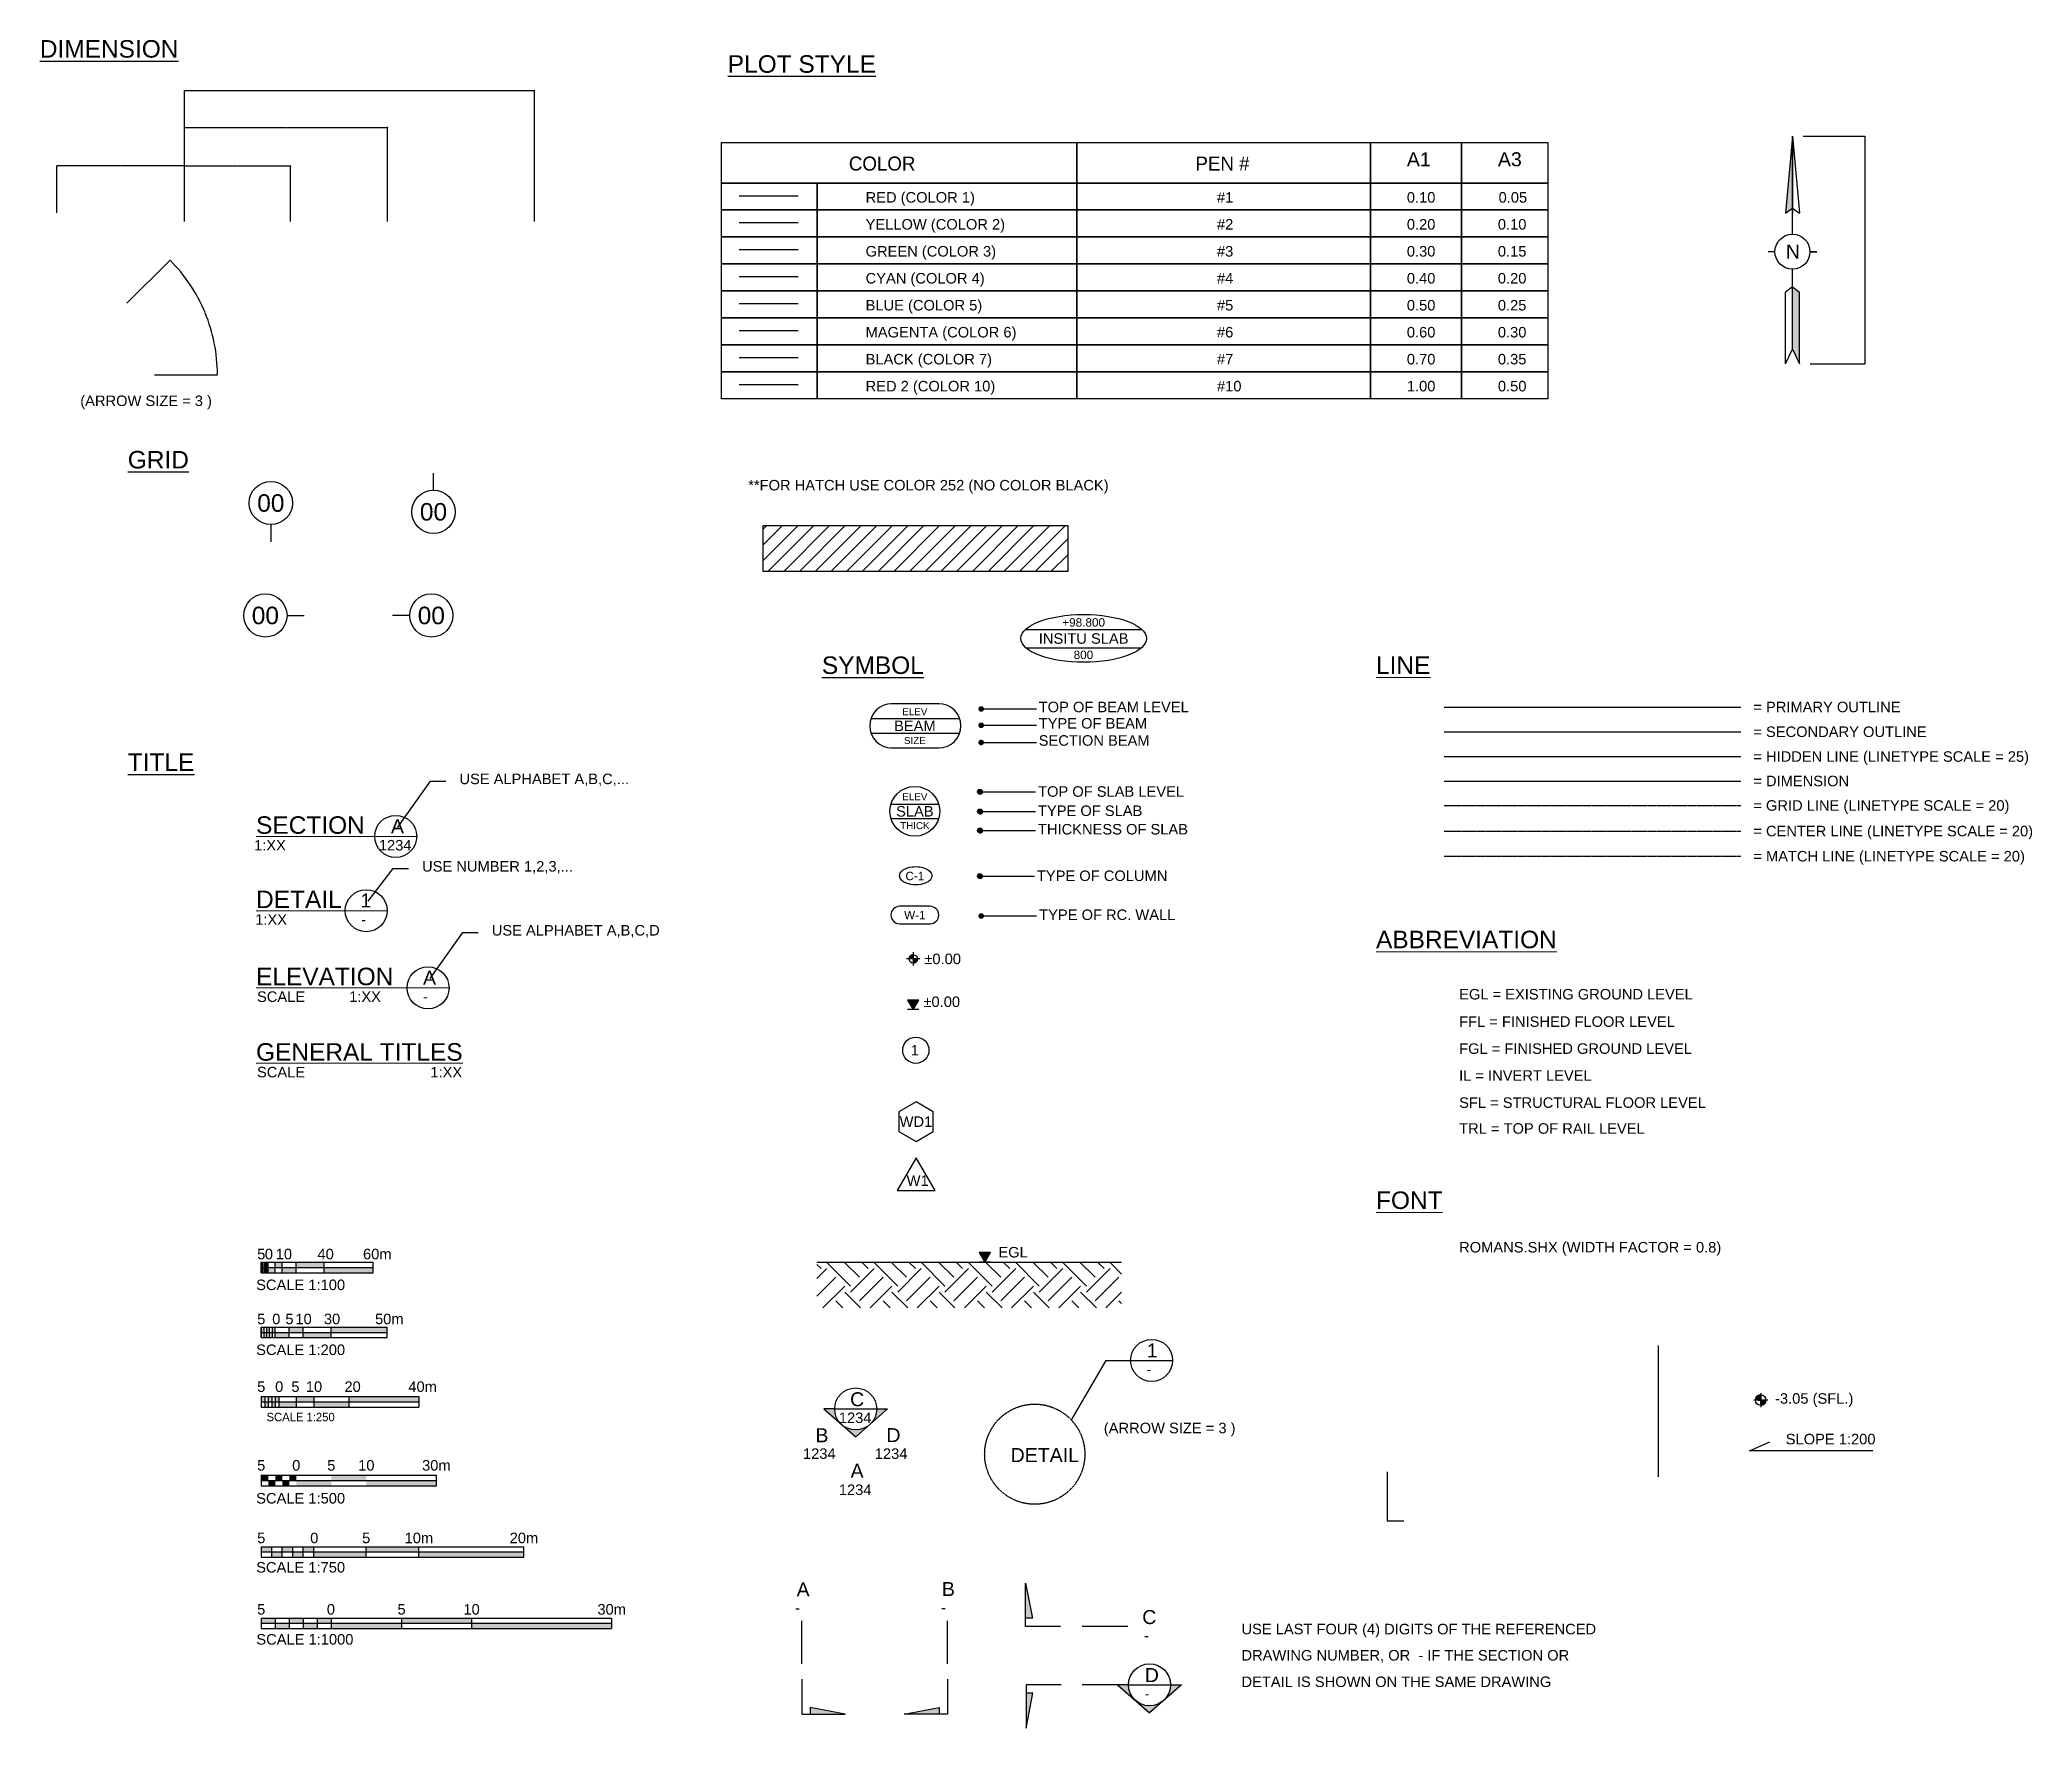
# Model space of a CAD drawing. Header units: millimetres. Extents: x -153298 to 620751, y -313239 to 250031.
# Drawn here: x -153298 to -117740, y 51402 to 81531 of the extents above; entities that cross this region are included whole.
import ezdxf
from ezdxf.enums import TextEntityAlignment as Align

# ---------------------------------------------------------------- set-up
doc = ezdxf.new("R2010")
doc.units = ezdxf.units.MM
doc.linetypes.add('CENTER', pattern=[2, 1.25, -0.25, 0.25, -0.25])
doc.linetypes.add('HIDDEN', pattern=[0.375, 0.25, -0.125])
for name, color, linetype in [('ARROW', 7, 'Continuous'), ('CENTER LINE', 7, 'CENTER'), ('DIM', 7, 'Continuous'), ('FRAME', 7, 'Continuous'), ('HIDDEN LINE', 7, 'HIDDEN'), ('KEY-ML', 7, 'Continuous'), ('MATCH LINE', 7, 'CENTER'), ('Stan-Dim', 7, 'Continuous'), ('Stan-Hatch', 7, 'Continuous'), ('STRUCTURE', 7, 'Continuous')]:
    doc.layers.add(name, color=color, linetype=linetype)
doc.layers.add('Text', color=7, linetype='Continuous', lineweight=0)
doc.styles.add('100', font='romans.shx', dxfattribs={"height": 2.4})
doc.styles.add('Angsana', font='angsana.shx', dxfattribs={"width": 0.8})
doc.styles.add('ARIAL', font='arial.ttf')
doc.styles.add('CKST2.4', font='romans.shx', dxfattribs={"width": 0.8, "height": 2.4})
doc.styles.add('p60', font='romans.shx', dxfattribs={"height": 1.5})
doc.styles.add('p80', font='romans.shx', dxfattribs={"height": 1.8})
doc.styles.add('ROMANS', font='arial.ttf', dxfattribs={"width": 0.85})
doc.dimstyles.new('Dim-Cen', dxfattribs={"dimtxt": 3, "dimasz": 1, "dimexe": 0, "dimexo": 2.5, "dimgap": 1.5, "dimtad": 1, "dimdec": 0, "dimzin": 1, "dimdsep": 46, "dimtxsty": 'ROMANS', "dimblk": 'CEN1', "dimcen": 0.09, "dimclrd": 7, "dimclre": 7, "dimclrt": 7, "dimadec": 0, "dimazin": 0, "dimtfac": 1, "dimtdec": 0, "dimtofl": 0, "dimtmove": 2, "dimatfit": 3, "dimfxl": 1, "dimtfill": 1, "dimtfillclr": 256, "dimtolj": 1, "dimtzin": 0, "dimarcsym": 0})
doc.dimstyles.new('Dim-Cen-End', dxfattribs={"dimtxt": 3, "dimasz": 1, "dimexe": 0, "dimexo": 2.5, "dimgap": 1.5, "dimtad": 1, "dimdec": 0, "dimzin": 1, "dimdsep": 46, "dimtxsty": 'ROMANS', "dimblk1": 'CEN1', "dimblk2": 'END', "dimsah": 1, "dimcen": 0.09, "dimclrd": 7, "dimclre": 7, "dimclrt": 7, "dimadec": 0, "dimazin": 0, "dimtfac": 1, "dimtdec": 0, "dimtofl": 0, "dimtmove": 2, "dimatfit": 3, "dimfxl": 1, "dimtfill": 1, "dimtfillclr": 256, "dimtolj": 1, "dimtzin": 0, "dimarcsym": 0})
doc.dimstyles.new('Dim-End', dxfattribs={"dimtxt": 3, "dimasz": 1, "dimexe": 0, "dimexo": 2.5, "dimgap": 1.5, "dimtad": 1, "dimdec": 0, "dimzin": 1, "dimdsep": 46, "dimtxsty": 'ROMANS', "dimblk": 'END', "dimcen": 0.09, "dimclrd": 7, "dimclre": 7, "dimclrt": 7, "dimadec": 0, "dimazin": 0, "dimtfac": 1, "dimtdec": 0, "dimtofl": 0, "dimtmove": 2, "dimatfit": 3, "dimfxl": 1, "dimtfill": 1, "dimtfillclr": 256, "dimtolj": 1, "dimtzin": 0, "dimarcsym": 0})
doc.dimstyles.new('PEEA 50', dxfattribs={"dimtxt": 1.5, "dimasz": 0.75, "dimexe": 1, "dimexo": 1, "dimgap": 0.5, "dimtad": 1, "dimtoh": 1, "dimdec": 0, "dimlfac": 50, "dimzin": 0, "dimdsep": 46, "dimtxsty": 'p60', "dimblk1": 'ARROW', "dimblk2": 'ARROW', "dimsah": 1, "dimcen": 0, "dimclrd": 7, "dimclre": 7, "dimclrt": 7, "dimadec": 0, "dimazin": 0, "dimtfac": 1, "dimtdec": 0, "dimtofl": 0, "dimtmove": 2, "dimatfit": 3, "dimldrblk": 'ARROW', "dimfxl": 1, "dimtolj": 1, "dimtzin": 0, "dimarcsym": 0})

msp = doc.modelspace()

# ---------------------------------------------------------------- texts
at = {"color": 7, "style": 'ROMANS'}
for s, height, p in [('%%UDIMENSION', 312.5, (-153297.5476, 81213.5043)), ('%%UPLOT STYLE', 312.5, (-141020.1293, 80943.4046)), ('N', 250, (-122137.0941, 77627.7266)), ('%%UGRID', 312.5, (-151728.4509, 73881.8726)), ('%%USYMBOL', 312.5, (-139340.5703, 70214.7253)), ('%%UTITLE', 312.5, (-151728.4509, 68484.6498)), ('SECTION', 312.5, (-149438.5932, 67361.7378)), ('A', 250, (-147031.6994, 67369.5964)), ('1234', 187.5, (-147247.2419, 67064.2072)), ('DETAIL', 312.5, (-149438.5932, 66036.2011)), ('1', 250, (-147577.1211, 66047.0789)), ('-', 187.5, (-147561.4531, 65738.6705)), ('ELEVATION', 312.5, (-149438.5932, 64659.5667)), ('A', 250, (-146459.2963, 64667.3636)), ('-', 187.5, (-146457.7737, 64362.0361)), ('GENERAL TITLES', 312.5, (-149438.5932, 63313.0979)), ('EGL', 187.5, (-136190.048, 59801.746)), ('-', 187.5, (-133547.0501, 57713.0673)), ('C', 250, (-138836.2146, 57145.9143)), ('1234', 187.5, (-139037.881, 56846.7363)), ('B', 250, (-139455.7367, 56503.3162)), ('D', 250, (-138189.2843, 56506.1984)), ('1234', 187.5, (-139677.5969, 56207.0205)), ('1234', 187.5, (-138396.4109, 56207.0205)), ('A', 250, (-138828.4639, 55869.2583)), ('1234', 187.5, (-139037.881, 55562.6525)), ('A', 250, (-139791.8923, 53752.7944)), ('B', 250, (-137198.992, 53759.7726)), ('D', 250, (-133577.7625, 52223.315))]:
    msp.add_text(s, height=height, dxfattribs=at).set_placement(p)
at = {"color": 7, "style": 'Angsana'}
msp.add_text('SCALE 1:250', height=150, dxfattribs=at).set_placement((-148643.2483, 56954.0704), align=Align.MIDDLE_CENTER)
at = {"layer": 'Stan-Dim', "color": 7, "style": 'ROMANS'}
for p in [(-149175.0738, 73265.1989), (-146272.2374, 73108.1557), (-149272.5605, 71258.7646), (-146311.0575, 71258.7646)]:
    msp.add_attdef('00', text='', height=312.5, dxfattribs=at).set_placement(p, align=Align.MIDDLE_CENTER)
at = {"layer": 'Text', "color": 7}
for s, height, style, p in [('COLOR', 250, 'Angsana', (-138859.5707, 79198.1651)), ('PEN #', 250, 'Angsana', (-132673.8221, 79198.1651)), ('A1', 250, 'ROMANS', (-128900.3939, 79274.2841)), ('A3', 250, 'ROMANS', (-127276.0472, 79274.2841)), ('RED (COLOR 1)', 187.5, 'ROMANS', (-138559.9846, 78625.8712)), ('#1', 187.5, 'ROMANS', (-132289.143, 78625.8712)), ('0.10', 187.5, 'ROMANS', (-128900.3939, 78625.8712)), ('0.05', 187.5, 'ROMANS', (-127263.1186, 78625.8712)), ('YELLOW (COLOR 2)', 187.5, 'ROMANS', (-138559.9846, 78144.6212)), ('#2', 187.5, 'ROMANS', (-132289.143, 78144.6212)), ('0.20', 187.5, 'ROMANS', (-128900.3939, 78144.6212)), ('0.10', 187.5, 'ROMANS', (-127276.0472, 78144.6212)), ('GREEN (COLOR 3)', 187.5, 'ROMANS', (-138559.9846, 77663.3712)), ('#3', 187.5, 'ROMANS', (-132289.143, 77663.3712)), ('0.30', 187.5, 'ROMANS', (-128900.3939, 77663.3712)), ('0.15', 187.5, 'ROMANS', (-127276.0472, 77663.3712)), ('CYAN (COLOR 4)', 187.5, 'ROMANS', (-138559.9846, 77182.1212)), ('#4', 187.5, 'ROMANS', (-132289.143, 77182.1212)), ('0.40', 187.5, 'ROMANS', (-128900.3939, 77182.1212)), ('0.20', 187.5, 'ROMANS', (-127276.0472, 77182.1212)), ('BLUE (COLOR 5)', 187.5, 'ROMANS', (-138559.9846, 76700.8712)), ('#5', 187.5, 'ROMANS', (-132289.143, 76700.8712)), ('0.50', 187.5, 'ROMANS', (-128900.3939, 76700.8712)), ('0.25', 187.5, 'ROMANS', (-127276.0472, 76700.8712)), ('MAGENTA (COLOR 6)', 187.5, 'ROMANS', (-138559.9846, 76219.6212)), ('#6', 187.5, 'ROMANS', (-132289.143, 76219.6212)), ('0.60', 187.5, 'ROMANS', (-128900.3939, 76219.6212)), ('0.30', 187.5, 'ROMANS', (-127276.0472, 76219.6212)), ('BLACK (COLOR 7)', 187.5, 'ROMANS', (-138559.9846, 75738.3712)), ('#7', 187.5, 'ROMANS', (-132289.143, 75738.3712)), ('0.70', 187.5, 'ROMANS', (-128900.3939, 75738.3712)), ('0.35', 187.5, 'ROMANS', (-127276.0472, 75738.3712)), ('RED 2 (COLOR 10)', 187.5, 'ROMANS', (-138559.9846, 75257.1212)), ('#10', 187.5, 'ROMANS', (-132289.143, 75257.1212)), ('1.00', 187.5, 'ROMANS', (-128900.3939, 75257.1212)), ('0.50', 187.5, 'ROMANS', (-127275.3661, 75257.1212)), ('(ARROW SIZE = 3 )', 187.5, 'ROMANS', (-152576.3547, 74996.1027)), ('**FOR HATCH USE COLOR 252 (NO COLOR BLACK)', 187.5, 'ROMANS', (-140655.3302, 73489.3881)), ('%%ULINE', 312.5, 'ROMANS', (-129450.9229, 70214.7253)), ('TOP OF BEAM LEVEL', 187.5, 'ROMANS', (-135470.6352, 69531.6348)), ('= PRIMARY OUTLINE', 187.5, 'ROMANS', (-122716.6573, 69531.6348)), ('TYPE OF BEAM', 187.5, 'ROMANS', (-135470.6352, 69240.0839)), ('SECTION BEAM', 187.5, 'ROMANS', (-135470.6352, 68934.0077)), ('= SECONDARY OUTLINE', 187.5, 'ROMANS', (-122716.6573, 69089.4178)), ('= HIDDEN LINE (LINETYPE SCALE = 25)', 187.5, 'ROMANS', (-122716.6573, 68647.2008)), ('USE ALPHABET A,B,C,...', 187.5, 'ROMANS', (-145809.6279, 68248.1054)), ('= DIMENSION', 187.5, 'ROMANS', (-122716.6573, 68210.5365)), ('TOP OF SLAB LEVEL', 187.5, 'ROMANS', (-135481.9222, 68023.1956)), ('= GRID LINE (LINETYPE SCALE = 20)', 187.5, 'ROMANS', (-122716.6573, 67773.8721)), ('TYPE OF SLAB', 187.5, 'ROMANS', (-135483.6506, 67679.6905)), ('1:XX', 187.5, 'ROMANS', (-149473.7445, 67064.2072)), ('THICKNESS OF SLAB', 187.5, 'ROMANS', (-135483.5818, 67349.7052)), ('= CENTER LINE (LINETYPE SCALE = 20)', 187.5, 'ROMANS', (-122716.6573, 67317.2332)), ('USE NUMBER 1,2,3,...', 187.5, 'ROMANS', (-146476.3682, 66687.7905)), ('= MATCH LINE (LINETYPE SCALE = 20)', 187.5, 'ROMANS', (-122716.6573, 66868.7491)), ('TYPE OF COLUMN', 187.5, 'ROMANS', (-135502.7734, 66519.6749)), ('1:XX', 187.5, 'ROMANS', (-149453.8445, 65738.6705)), ('TYPE OF RC. WALL', 187.5, 'ROMANS', (-135462.4489, 65823.7525)), ('USE ALPHABET A,B,C,D', 187.5, 'ROMANS', (-145232.5385, 65545.9343)), ('%%UABBREVIATION', 312.5, 'ROMANS', (-129450.9229, 65320.1771)), ('SCALE', 187.5, 'ROMANS', (-149422.0276, 64362.0361)), ('1:XX', 187.5, 'ROMANS', (-147777.3657, 64362.0361)), ('EGL = EXISTING GROUND LEVEL', 187.5, 'ROMANS', (-127967.428, 64405.4124)), ('FFL = FINISHED FLOOR LEVEL', 187.5, 'ROMANS', (-127967.428, 63916.9564)), ('FGL = FINISHED GROUND LEVEL', 187.5, 'ROMANS', (-127967.428, 63435.0366)), ('SCALE', 187.5, 'ROMANS', (-149422.0276, 63015.5672)), ('1:XX', 187.5, 'ROMANS', (-146328.2073, 63015.5672)), ('IL = INVERT LEVEL', 187.5, 'ROMANS', (-127967.428, 62954.8793)), ('SFL = STRUCTURAL FLOOR LEVEL', 187.5, 'ROMANS', (-127967.428, 62471.498)), ('TRL = TOP OF RAIL LEVEL', 187.5, 'ROMANS', (-127967.428, 62009.3643)), ('%%UFONT', 312.5, 'ROMANS', (-129450.9229, 60666.9973)), ('ROMANS.SHX (WIDTH FACTOR = 0.8)', 187.5, 'ROMANS', (-127967.428, 59890.0943)), ('1', 250, 'ROMANS', (-133542.1704, 58017.4995)), ('(ARROW SIZE = 3 )', 187.5, 'ROMANS', (-134308.5568, 56664.3253)), ('SLOPE 1:200', 187.5, 'ROMANS', (-122138.0833, 56466.6171)), ('DETAIL', 250, 'ROMANS', (-135972.7493, 56150.0971)), ('-', 187.5, 'ROMANS', (-139818.4932, 53456.6073)), ('-', 187.5, 'ROMANS', (-137213.7173, 53461.7377)), ('C', 250, 'ROMANS', (-133622.8627, 53259.3714)), ('-', 187.5, 'ROMANS', (-133591.3991, 52963.397)), ('USE LAST FOUR (4) DIGITS OF THE REFERENCED', 187.5, 'ROMANS', (-131852.0192, 53076.2207)), ('DRAWING NUMBER, OR  - IF THE SECTION OR', 187.5, 'ROMANS', (-131852.0192, 52608.0406)), ('DETAIL IS SHOWN ON THE SAME DRAWING', 187.5, 'ROMANS', (-131852.0192, 52135.8344)), ('-', 187.5, 'ROMANS', (-133581.4345, 51923.6607))]:
    msp.add_text(s, height=height, dxfattribs=dict(at, style=style)).set_placement(p)
at = {"layer": 'Text', "color": 7, "style": 'ROMANS'}
for s, p in [('5', (-149346.0186, 59712.7089)), ('0', (-149208.631, 59712.7089)), ('10', (-148941.8072, 59712.7089)), ('40', (-148196.7676, 59712.7089)), ('60m', (-147275.0986, 59712.7089)), ('5', (-149346.0186, 58553.9586)), ('0', (-149077.2145, 58553.9586)), ('5', (-148842.6177, 58553.9586)), ('10', (-148590.6788, 58553.9586)), ('30', (-148082.4596, 58553.9586)), ('50m', (-147060.7247, 58553.9586)), ('5', (-149346.0186, 57346.0232)), ('0', (-149025.2384, 57346.0232)), ('5', (-148735.9298, 57346.0232)), ('10', (-148404.659, 57346.0232)), ('20', (-147715.891, 57346.0232)), ('40m', (-146465.8785, 57346.0232)), ('5', (-149346.0186, 55942.0757)), ('0', (-148721.0124, 55942.0757)), ('5', (-148096.0061, 55942.0757)), ('10', (-147470.9999, 55942.0757)), ('30m', (-146220.9874, 55942.0757)), ('5', (-149346.0186, 54646.137)), ('0', (-148399.2344, 54646.137)), ('5', (-147472.5531, 54646.137)), ('10m', (-146532.5972, 54646.137)), ('20m', (-144657.5784, 54646.137)), ('5', (-149346.0186, 53372.2177)), ('0', (-148102.5213, 53372.2177)), ('5', (-146842.0378, 53372.2177)), ('10', (-145592.0253, 53372.2177)), ('30m', (-143092.0003, 53372.2177))]:
    msp.add_text(s, height=187.5, rotation=0.00000001, dxfattribs=at).set_placement(p, align=Align.BOTTOM_CENTER)
for s, p in [('SCALE 1:100', (-148643.2483, 59312.9458)), ('SCALE 1:200', (-148643.2483, 58154.1955)), ('SCALE 1:500', (-148643.2483, 55503.9543)), ('SCALE 1:750', (-148643.2483, 54271.7451)), ('SCALE 1:1000', (-148567.407, 52986.585))]:
    msp.add_text(s, height=187.5, dxfattribs=at).set_placement(p, align=Align.MIDDLE_CENTER)
for tag, text, height, p in [('BEAM', 'B-1', 187.5, (-137680.9384, 69289.5163)), ('ELEV', '+0.000', 125, (-137680.9384, 69540.53)), ('SIZE', '200x200', 125, (-137680.9384, 69026.9612)), ('ELEV', '+0.00', 125, (-137680.9384, 68023.1041)), ('SLAB', 'S-1', 187.5, (-137680.9384, 67763.2291)), ('THICK', '100', 125, (-137680.9384, 67508.2604)), ('C-1', 'C-1', 150, (-137680.9384, 66609.0913)), ('W-1', 'W-1', 150, (-137680.9384, 65911.6714)), ('1', '1', 187.5, (-137680.9384, 63499.7874)), ('WD1', 'WD1', 187.5, (-137661.9314, 62224.7162)), ('W1', 'W1', 187.5, (-137631.2894, 61172.4985))]:
    msp.add_attdef(tag, text=text, height=height, dxfattribs=at).set_placement(p, align=Align.MIDDLE_CENTER)
msp.add_attdef('%%P0.00', text='%%p0.00', height=187.5, dxfattribs=at).set_placement((-137511.5946, 65129.7675), align=Align.MIDDLE_LEFT)
msp.add_attdef('%%P0.00', text='', height=187.5, dxfattribs=at).set_placement((-137527.8453, 64214.7599), align=Align.BOTTOM_LEFT)

# ---------------------------------------------------------------- blocks, each defined once
blk = doc.blocks.new('CEN1')
at = {"color": 7}
for p, q in [((1.5, 0), (-1.5, 0)), ((0, 1.5), (0, -1.5))]:
    blk.add_line(p, q, dxfattribs=at)
blk.add_circle((0, 0), 0.75, dxfattribs=at)
blk = doc.blocks.new('*D2938')
at = {"layer": 'DEFPOINTS', "color": 7, "transparency": 16777216}
for p in [(-144467, 80627), (-150717, 78287), (-144467, 78287)]:
    blk.add_point(p, dxfattribs=at)
at = {"layer": 'DIM', "color": 7, "lineweight": -2, "transparency": 16777216}
for p, q in [((-150717, 78290), (-150717, 80627)), ((-150716, 80627), (-144468, 80627)), ((-144467, 78290), (-144467, 80627))]:
    blk.add_line(p, q, dxfattribs=at)
at = {"layer": 'DIM', "color": 7, "lineweight": -2, "transparency": 16777216, "rotation": 180}
blk.add_blockref('CEN1', (-150717, 80627), dxfattribs=at)
at = {"layer": 'DIM', "color": 7, "lineweight": -2, "transparency": 16777216}
blk.add_blockref('CEN1', (-144467, 80627), dxfattribs=at)
at = {"layer": 'DIM', "color": 7, "transparency": 16777216, "insert": (-147592, 80630), "char_height": 3, "attachment_point": 5, "style": 'ROMANS', "bg_fill": 3, "box_fill_scale": 1.1, "bg_fill_color": 256, "bg_fill_true_color": 13158600, "bg_fill_transparency": 0}
blk.add_mtext('\\A1;6250', dxfattribs=at)
blk = doc.blocks.new('END')
at = {"color": 7}
for p, q in [((2, 0), (-2, 0)), ((-1, -1), (1, 1)), ((0, 2), (0, -2))]:
    blk.add_line(p, q, dxfattribs=at)
blk = doc.blocks.new('*D2939')
at = {"layer": 'DEFPOINTS', "color": 7, "transparency": 16777216}
for p in [(-147090, 79964), (-150717, 78287), (-147090, 78287)]:
    blk.add_point(p, dxfattribs=at)
at = {"layer": 'DIM', "color": 7, "lineweight": -2, "transparency": 16777216}
for p, q in [((-150717, 78290), (-150717, 79964)), ((-150716, 79964), (-147091, 79964)), ((-147090, 78290), (-147090, 79964))]:
    blk.add_line(p, q, dxfattribs=at)
at = {"layer": 'DIM', "color": 7, "lineweight": -2, "transparency": 16777216, "rotation": 180}
blk.add_blockref('END', (-150717, 79964), dxfattribs=at)
at = {"layer": 'DIM', "color": 7, "lineweight": -2, "transparency": 16777216}
blk.add_blockref('END', (-147090, 79964), dxfattribs=at)
at = {"layer": 'DIM', "color": 7, "transparency": 16777216, "insert": (-148904, 79967), "char_height": 3, "attachment_point": 5, "style": 'ROMANS', "bg_fill": 3, "box_fill_scale": 1.1, "bg_fill_color": 256, "bg_fill_true_color": 13158600, "bg_fill_transparency": 0}
blk.add_mtext('\\A1;3627', dxfattribs=at)
blk = doc.blocks.new('*D2940')
at = {"layer": 'DEFPOINTS', "color": 7, "transparency": 16777216}
for p in [(-148826, 79281), (-150717, 78287), (-148826, 78287)]:
    blk.add_point(p, dxfattribs=at)
at = {"layer": 'DIM', "color": 7, "lineweight": -2, "transparency": 16777216}
for p, q in [((-150717, 78290), (-150717, 79281)), ((-150716, 79281), (-148827, 79281)), ((-148826, 78290), (-148826, 79281))]:
    blk.add_line(p, q, dxfattribs=at)
at = {"layer": 'DIM', "color": 7, "lineweight": -2, "transparency": 16777216, "rotation": 180}
blk.add_blockref('CEN1', (-150717, 79281), dxfattribs=at)
at = {"layer": 'DIM', "color": 7, "lineweight": -2, "transparency": 16777216}
blk.add_blockref('END', (-148826, 79281), dxfattribs=at)
at = {"layer": 'DIM', "color": 7, "transparency": 16777216, "insert": (-149772, 79284), "char_height": 3, "attachment_point": 5, "style": 'ROMANS', "bg_fill": 3, "box_fill_scale": 1.1, "bg_fill_color": 256, "bg_fill_true_color": 13158600, "bg_fill_transparency": 0}
blk.add_mtext('\\A1;1892', dxfattribs=at)
blk = doc.blocks.new('*X2935')
at = {"color": 7}
for p, q in [((35029.8, 26590.3), (35044.8, 26605.3)), ((35029.8, 26590.3), (35044.7, 26605.3)), ((35029.8, 26590.4), (35044.6, 26605.3)), ((35029.8, 26590.5), (35044.5, 26605.3)), ((35029.8, 26590.6), (35044.4, 26605.3)), ((35029.8, 26590.7), (35044.3, 26605.3)), ((35029.8, 26590.8), (35044.2, 26605.3)), ((35029.8, 26590.9), (35044.1, 26605.3)), ((35029.8, 26591), (35044, 26605.3)), ((35029.8, 26591.1), (35044, 26605.3)), ((35029.8, 26591.2), (35043.9, 26605.2)), ((35029.8, 26591.3), (35043.8, 26605.2)), ((35029.8, 26591.4), (35043.7, 26605.2)), ((35029.8, 26591.5), (35043.6, 26605.2)), ((35029.8, 26591.6), (35043.5, 26605.2)), ((35029.8, 26591.6), (35043.4, 26605.2)), ((35029.8, 26591.7), (35043.3, 26605.2)), ((35029.8, 26591.8), (35043.2, 26605.2)), ((35029.9, 26590.3), (35044.8, 26605.2)), ((35029.8, 26591.9), (35043.1, 26605.2)), ((35029.9, 26592), (35043, 26605.2)), ((35029.9, 26592.1), (35042.9, 26605.2)), ((35029.9, 26590.3), (35044.8, 26605.1)), ((35029.9, 26592.2), (35042.8, 26605.1)), ((35029.9, 26592.3), (35042.7, 26605.1)), ((35029.9, 26592.5), (35042.6, 26605.1)), ((35029.9, 26592.6), (35042.5, 26605.1)), ((35029.9, 26592.7), (35042.4, 26605.1)), ((35030, 26592.8), (35042.3, 26605.1)), ((35030, 26590.3), (35044.8, 26605)), ((35030, 26592.9), (35042.2, 26605)), ((35030, 26593), (35042.1, 26605)), ((35030, 26593.1), (35041.9, 26605)), ((35030, 26593.2), (35041.8, 26605)), ((35030.1, 26593.3), (35041.7, 26605)), ((35030.1, 26590.3), (35044.8, 26604.9)), ((35030.1, 26593.4), (35041.6, 26604.9)), ((35030.1, 26593.5), (35041.5, 26604.9)), ((35030.1, 26593.7), (35041.4, 26604.9)), ((35030.2, 26593.8), (35041.3, 26604.9)), ((35030.2, 26590.3), (35044.8, 26604.8)), ((35030.2, 26593.9), (35041.1, 26604.8)), ((35030.2, 26594), (35041, 26604.8)), ((35030.3, 26594.1), (35040.9, 26604.8)), ((35030.3, 26590.3), (35044.8, 26604.7)), ((35030.3, 26594.2), (35040.8, 26604.7)), ((35030.3, 26594.4), (35040.7, 26604.7)), ((35030.4, 26594.5), (35040.5, 26604.7)), ((35030.4, 26590.3), (35044.8, 26604.6)), ((35030.4, 26594.6), (35040.4, 26604.6)), ((35030.4, 26594.7), (35040.3, 26604.6)), ((35030.5, 26590.3), (35044.8, 26604.6)), ((35030.5, 26594.9), (35040.2, 26604.6)), ((35030.5, 26595), (35040, 26604.5)), ((35030.6, 26590.3), (35044.8, 26604.5)), ((35030.6, 26595.1), (35039.9, 26604.5)), ((35030.6, 26595.3), (35039.8, 26604.4)), ((35030.7, 26590.3), (35044.8, 26604.4)), ((35030.7, 26595.4), (35039.6, 26604.4)), ((35030.7, 26590.3), (35044.8, 26604.3)), ((35030.7, 26595.5), (35039.5, 26604.3)), ((35030.8, 26595.7), (35039.3, 26604.3)), ((35030.8, 26590.3), (35044.8, 26604.2)), ((35030.8, 26595.8), (35039.2, 26604.2)), ((35030.9, 26590.3), (35044.8, 26604.1)), ((35030.9, 26596), (35039, 26604.1)), ((35031, 26596.1), (35038.9, 26604.1)), ((35031, 26590.3), (35044.8, 26604)), ((35031, 26596.3), (35038.7, 26604)), ((35031.1, 26590.3), (35044.8, 26603.9)), ((35031.1, 26596.5), (35038.6, 26603.9)), ((35031.2, 26596.6), (35038.4, 26603.9)), ((35031.2, 26590.3), (35044.8, 26603.8)), ((35031.2, 26596.8), (35038.2, 26603.8)), ((35037.7, 26590.3), (35031.2, 26596.8)), ((35031.3, 26590.3), (35044.8, 26603.8)), ((35031.3, 26597), (35038.1, 26603.7)), ((35038.1, 26590.3), (35031.3, 26597)), ((35038, 26590.3), (35031.3, 26596.9)), ((35037.9, 26590.3), (35031.3, 26596.9)), ((35037.8, 26590.3), (35031.3, 26596.8)), ((35031.4, 26590.3), (35044.8, 26603.7)), ((35031.4, 26597.1), (35037.9, 26603.6)), ((35038.3, 26590.3), (35031.4, 26597.2)), ((35038.2, 26590.3), (35031.4, 26597.1)), ((35038.1, 26590.3), (35031.4, 26597)), ((35031.5, 26590.3), (35044.8, 26603.6)), ((35031.5, 26590.3), (35044.8, 26603.5)), ((35031.5, 26597.3), (35037.7, 26603.5)), ((35038.6, 26590.3), (35031.5, 26597.3)), ((35038.5, 26590.3), (35031.5, 26597.3)), ((35038.4, 26590.3), (35031.5, 26597.2)), ((35031.6, 26590.3), (35044.8, 26603.4)), ((35031.6, 26597.5), (35037.5, 26603.4)), ((35038.9, 26590.3), (35031.6, 26597.6)), ((35038.9, 26590.3), (35031.6, 26597.5)), ((35038.8, 26590.3), (35031.6, 26597.5)), ((35038.7, 26590.3), (35031.6, 26597.4)), ((35031.7, 26590.3), (35044.8, 26603.3)), ((35031.7, 26597.7), (35037.3, 26603.3)), ((35039.2, 26590.3), (35031.7, 26597.7)), ((35039.1, 26590.3), (35031.7, 26597.7)), ((35039, 26590.3), (35031.7, 26597.6)), ((35031.8, 26590.3), (35044.8, 26603.2)), ((35039.5, 26590.3), (35031.8, 26597.9)), ((35039.4, 26590.3), (35031.8, 26597.8)), ((35039.3, 26590.3), (35031.8, 26597.8)), ((35031.9, 26597.9), (35037.1, 26603.2)), ((35031.9, 26590.3), (35044.8, 26603.1)), ((35039.7, 26590.3), (35031.9, 26598.1)), ((35039.6, 26590.3), (35031.9, 26598)), ((35039.6, 26590.3), (35031.9, 26598)), ((35032, 26590.3), (35044.8, 26603.1)), ((35032, 26598.2), (35036.9, 26603)), ((35040, 26590.3), (35032, 26598.2)), ((35039.9, 26590.3), (35032, 26598.2)), ((35039.8, 26590.3), (35032, 26598.1)), ((35032.1, 26590.3), (35044.8, 26603)), ((35032.1, 26598.4), (35036.6, 26602.9)), ((35040.3, 26590.3), (35032.1, 26598.4)), ((35040.2, 26590.3), (35032.1, 26598.3)), ((35040.1, 26590.3), (35032.1, 26598.3)), ((35032.2, 26590.3), (35044.8, 26602.9)), ((35032.2, 26590.3), (35044.8, 26602.8)), ((35040.4, 26590.3), (35032.2, 26598.5)), ((35040.4, 26590.3), (35032.2, 26598.5)), ((35032.3, 26590.3), (35044.8, 26602.7)), ((35032.3, 26598.7), (35036.4, 26602.7)), ((35040.7, 26590.3), (35032.3, 26598.7)), ((35040.6, 26590.3), (35032.3, 26598.6)), ((35040.5, 26590.3), (35032.3, 26598.6)), ((35032.4, 26590.3), (35044.8, 26602.6)), ((35041, 26590.3), (35032.4, 26598.8)), ((35040.9, 26590.3), (35032.4, 26598.8)), ((35040.8, 26590.3), (35032.4, 26598.7)), ((35032.5, 26590.3), (35044.8, 26602.5)), ((35032.5, 26598.9), (35036.1, 26602.5)), ((35041.2, 26590.3), (35032.5, 26599)), ((35041.2, 26590.3), (35032.5, 26598.9)), ((35041.1, 26590.3), (35032.5, 26598.9)), ((35032.6, 26590.3), (35044.8, 26602.4)), ((35041.5, 26590.3), (35032.6, 26599.1)), ((35041.4, 26590.3), (35032.6, 26599.1)), ((35041.3, 26590.3), (35032.6, 26599)), ((35032.7, 26590.3), (35044.8, 26602.3)), ((35032.7, 26599.3), (35035.8, 26602.3)), ((35041.7, 26590.3), (35032.7, 26599.2)), ((35041.6, 26590.3), (35032.7, 26599.2)), ((35032.8, 26590.3), (35044.8, 26602.3)), ((35041.9, 26590.3), (35032.8, 26599.4)), ((35041.9, 26590.3), (35032.8, 26599.3)), ((35041.8, 26590.3), (35032.8, 26599.3)), ((35032.9, 26590.3), (35044.8, 26602.2)), ((35042.1, 26590.3), (35032.9, 26599.5)), ((35042, 26590.3), (35032.9, 26599.4)), ((35033, 26590.3), (35044.8, 26602.1)), ((35033, 26590.3), (35044.8, 26602)), ((35033, 26599.7), (35035.4, 26602)), ((35042.4, 26590.3), (35033, 26599.6)), ((35042.3, 26590.3), (35033, 26599.6)), ((35042.2, 26590.3), (35033, 26599.5)), ((35033.1, 26590.3), (35044.8, 26601.9)), ((35042.6, 26590.3), (35033.1, 26599.7)), ((35042.5, 26590.3), (35033.1, 26599.7)), ((35033.2, 26590.3), (35044.8, 26601.8)), ((35042.8, 26590.3), (35033.2, 26599.9)), ((35042.7, 26590.3), (35033.2, 26599.8)), ((35042.7, 26590.3), (35033.2, 26599.8)), ((35033.3, 26590.3), (35044.8, 26601.7)), ((35043, 26590.3), (35033.3, 26600)), ((35042.9, 26590.3), (35033.3, 26599.9)), ((35033.4, 26590.3), (35044.8, 26601.6)), ((35043.3, 26590.3), (35033.4, 26600.1)), ((35043.2, 26590.3), (35033.4, 26600.1)), ((35043.1, 26590.3), (35033.4, 26600)), ((35033.5, 26590.3), (35044.8, 26601.5)), ((35033.5, 26600.2), (35034.8, 26601.5)), ((35043.5, 26590.3), (35033.5, 26600.2)), ((35043.4, 26590.3), (35033.5, 26600.2)), ((35033.6, 26590.3), (35044.8, 26601.5)), ((35043.7, 26590.3), (35033.6, 26600.3)), ((35043.6, 26590.3), (35033.6, 26600.3)), ((35043.5, 26590.3), (35033.6, 26600.3)), ((35033.7, 26590.3), (35044.8, 26601.4)), ((35033.7, 26590.3), (35044.8, 26601.3)), ((35043.9, 26590.3), (35033.7, 26600.4)), ((35043.8, 26590.3), (35033.7, 26600.4)), ((35033.8, 26590.3), (35044.8, 26601.2)), ((35044.1, 26590.3), (35033.8, 26600.5)), ((35044, 26590.3), (35033.8, 26600.5)), ((35033.9, 26590.3), (35044.8, 26601.1)), ((35044.3, 26590.3), (35033.9, 26600.7)), ((35044.2, 26590.3), (35033.9, 26600.6)), ((35044.2, 26590.3), (35033.9, 26600.6)), ((35034, 26590.3), (35044.8, 26601)), ((35044.5, 26590.3), (35034, 26600.8)), ((35044.4, 26590.3), (35034, 26600.7)), ((35034.1, 26590.3), (35044.8, 26600.9)), ((35044.7, 26590.3), (35034.1, 26600.8)), ((35044.6, 26590.3), (35034.1, 26600.8)), ((35044.8, 26590.5), (35034.2, 26601)), ((35044.8, 26590.3), (35034.2, 26600.9)), ((35044.8, 26590.4), (35034.2, 26600.9)), ((35034.2, 26590.3), (35044.8, 26600.8)), ((35044.8, 26590.6), (35034.3, 26601.1)), ((35044.8, 26590.6), (35034.3, 26601)), ((35034.3, 26590.3), (35044.8, 26600.8)), ((35044.8, 26590.8), (35034.4, 26601.2)), ((35044.8, 26590.7), (35034.4, 26601.1)), ((35034.4, 26590.3), (35044.8, 26600.7)), ((35044.8, 26590.9), (35034.5, 26601.2)), ((35044.8, 26591), (35034.5, 26601.2)), ((35034.5, 26590.3), (35044.8, 26600.6)), ((35034.5, 26590.3), (35044.8, 26600.5)), ((35044.8, 26591.1), (35034.6, 26601.3)), ((35044.8, 26591.2), (35034.6, 26601.3)), ((35034.6, 26590.3), (35044.8, 26600.4)), ((35044.8, 26591.3), (35034.7, 26601.4)), ((35044.8, 26591.4), (35034.7, 26601.4)), ((35034.7, 26590.3), (35044.8, 26600.3)), ((35044.8, 26591.5), (35034.8, 26601.5)), ((35044.8, 26591.6), (35034.8, 26601.5)), ((35044.8, 26591.4), (35034.8, 26601.4)), ((35034.8, 26590.3), (35044.8, 26600.2)), ((35044.8, 26591.7), (35034.9, 26601.6)), ((35044.8, 26591.8), (35034.9, 26601.6)), ((35034.9, 26590.3), (35044.8, 26600.1)), ((35044.8, 26591.9), (35035, 26601.7)), ((35044.8, 26592), (35035, 26601.7)), ((35035, 26590.3), (35044.8, 26600)), ((35044.8, 26592.2), (35035.1, 26601.8)), ((35044.8, 26592.1), (35035.1, 26601.7)), ((35035.1, 26590.3), (35044.8, 26600)), ((35044.8, 26592.3), (35035.2, 26601.9)), ((35044.8, 26592.2), (35035.2, 26601.8)), ((35035.2, 26590.3), (35044.8, 26599.9)), ((35044.8, 26592.4), (35035.3, 26601.9)), ((35044.8, 26592.5), (35035.3, 26601.9)), ((35035.3, 26590.3), (35044.8, 26599.8)), ((35035.3, 26590.3), (35044.8, 26599.7)), ((35044.8, 26592.6), (35035.4, 26602)), ((35044.8, 26592.7), (35035.4, 26602)), ((35035.4, 26590.3), (35044.8, 26599.6)), ((35044.8, 26592.8), (35035.5, 26602.1)), ((35044.8, 26592.9), (35035.5, 26602.1)), ((35035.5, 26590.3), (35044.8, 26599.5)), ((35044.8, 26593), (35035.6, 26602.2)), ((35044.8, 26592.9), (35035.6, 26602.1)), ((35035.6, 26590.3), (35044.8, 26599.4)), ((35044.8, 26593.1), (35035.7, 26602.2)), ((35044.8, 26593.2), (35035.7, 26602.2)), ((35035.7, 26590.3), (35044.8, 26599.3)), ((35044.8, 26593.3), (35035.8, 26602.3)), ((35044.8, 26593.4), (35035.8, 26602.3)), ((35035.8, 26590.3), (35044.8, 26599.3)), ((35044.8, 26593.5), (35035.9, 26602.4)), ((35044.8, 26593.6), (35035.9, 26602.4)), ((35035.9, 26590.3), (35044.8, 26599.2)), ((35044.8, 26593.7), (35036, 26602.5)), ((35044.8, 26593.7), (35036, 26602.4)), ((35036, 26590.3), (35044.8, 26599.1)), ((35036, 26590.3), (35044.8, 26599)), ((35044.8, 26593.8), (35036.1, 26602.5)), ((35044.8, 26593.9), (35036.1, 26602.5)), ((35036.1, 26590.3), (35044.8, 26598.9)), ((35044.8, 26594), (35036.2, 26602.6)), ((35044.8, 26594.1), (35036.2, 26602.6)), ((35036.2, 26590.3), (35044.8, 26598.8)), ((35044.8, 26594.2), (35036.3, 26602.7)), ((35044.8, 26594.3), (35036.3, 26602.7)), ((35036.3, 26590.3), (35044.8, 26598.7)), ((35044.8, 26594.4), (35036.4, 26602.8)), ((35044.8, 26594.4), (35036.4, 26602.7)), ((35036.4, 26590.3), (35044.8, 26598.6)), ((35044.8, 26594.5), (35036.5, 26602.8)), ((35036.5, 26590.3), (35044.8, 26598.5)), ((35044.8, 26594.7), (35036.6, 26602.9)), ((35044.8, 26594.6), (35036.6, 26602.8)), ((35036.6, 26590.3), (35044.8, 26598.5)), ((35044.8, 26594.8), (35036.7, 26602.9)), ((35044.8, 26594.9), (35036.7, 26602.9)), ((35036.7, 26590.3), (35044.8, 26598.4)), ((35044.8, 26595), (35036.8, 26603)), ((35044.8, 26595.1), (35036.8, 26603)), ((35036.8, 26590.3), (35044.8, 26598.3)), ((35036.8, 26590.3), (35044.8, 26598.2)), ((35044.8, 26595.2), (35036.9, 26603.1)), ((35044.8, 26595.2), (35036.9, 26603)), ((35036.9, 26590.3), (35044.8, 26598.1)), ((35044.8, 26595.3), (35037, 26603.1)), ((35044.8, 26595.4), (35037, 26603.1)), ((35037, 26590.3), (35044.8, 26598)), ((35044.8, 26595.5), (35037.1, 26603.2)), ((35037.1, 26590.3), (35044.8, 26597.9)), ((35044.8, 26595.6), (35037.2, 26603.2)), ((35044.8, 26595.7), (35037.2, 26603.2)), ((35037.2, 26590.3), (35044.8, 26597.8)), ((35044.8, 26595.8), (35037.3, 26603.3)), ((35044.8, 26595.9), (35037.3, 26603.3)), ((35037.3, 26590.3), (35044.8, 26597.7)), ((35044.8, 26596), (35037.4, 26603.4)), ((35044.8, 26596), (35037.4, 26603.3)), ((35037.4, 26590.3), (35044.8, 26597.7)), ((35044.8, 26596.1), (35037.5, 26603.4)), ((35044.8, 26596.2), (35037.5, 26603.4)), ((35037.5, 26590.3), (35044.8, 26597.6)), ((35037.5, 26590.3), (35044.8, 26597.5)), ((35044.8, 26596.3), (35037.6, 26603.5)), ((35037.6, 26590.3), (35044.8, 26597.4)), ((35044.8, 26596.4), (35037.7, 26603.5)), ((35044.8, 26596.5), (35037.7, 26603.5)), ((35037.7, 26590.3), (35044.8, 26597.3)), ((35044.8, 26596.6), (35037.8, 26603.6)), ((35044.8, 26596.7), (35037.8, 26603.6)), ((35037.8, 26590.3), (35044.8, 26597.2)), ((35044.8, 26596.7), (35037.9, 26603.6)), ((35037.9, 26590.3), (35044.8, 26597.1)), ((35044.8, 26596.9), (35038, 26603.7)), ((35044.8, 26596.8), (35038, 26603.6)), ((35038, 26590.3), (35044.8, 26597)), ((35044.8, 26597), (35038.1, 26603.7)), ((35044.8, 26597.1), (35038.1, 26603.7)), ((35038.1, 26590.3), (35044.8, 26597)), ((35044.8, 26597.2), (35038.2, 26603.8)), ((35044.8, 26597.3), (35038.2, 26603.8)), ((35038.2, 26590.3), (35044.8, 26596.9)), ((35044.8, 26597.4), (35038.3, 26603.8)), ((35038.3, 26590.3), (35044.8, 26596.8)), ((35044.8, 26597.5), (35038.4, 26603.9)), ((35044.8, 26597.5), (35038.4, 26603.8)), ((35044.8, 26597.6), (35038.5, 26603.9)), ((35044.8, 26597.7), (35038.5, 26603.9)), ((35044.8, 26597.8), (35038.6, 26604)), ((35044.8, 26597.9), (35038.7, 26604)), ((35044.8, 26598), (35038.7, 26604)), ((35044.8, 26598.1), (35038.8, 26604)), ((35044.8, 26598.2), (35038.9, 26604.1)), ((35044.8, 26598.2), (35038.9, 26604.1)), ((35044.8, 26598.3), (35039, 26604.1)), ((35044.8, 26598.4), (35039, 26604.1)), ((35044.8, 26598.5), (35039.1, 26604.2)), ((35044.8, 26598.6), (35039.2, 26604.2)), ((35044.8, 26598.7), (35039.2, 26604.2)), ((35044.8, 26598.8), (35039.3, 26604.2)), ((35044.8, 26598.9), (35039.4, 26604.3)), ((35044.8, 26599), (35039.4, 26604.3)), ((35044.8, 26599), (35039.5, 26604.3)), ((35044.8, 26599.1), (35039.5, 26604.3)), ((35044.8, 26599.2), (35039.6, 26604.4)), ((35044.8, 26599.3), (35039.7, 26604.4)), ((35044.8, 26599.4), (35039.7, 26604.4)), ((35044.8, 26599.5), (35039.8, 26604.4)), ((35044.8, 26599.6), (35039.9, 26604.5)), ((35044.8, 26599.7), (35039.9, 26604.5)), ((35044.8, 26599.8), (35040, 26604.5)), ((35044.8, 26599.8), (35040.1, 26604.5)), ((35044.8, 26599.9), (35040.1, 26604.5)), ((35044.8, 26600), (35040.2, 26604.6)), ((35044.8, 26600.1), (35040.3, 26604.6)), ((35044.8, 26600.2), (35040.3, 26604.6)), ((35044.8, 26600.3), (35040.4, 26604.6)), ((35044.8, 26600.4), (35040.5, 26604.7)), ((35044.8, 26600.5), (35040.5, 26604.7)), ((35044.8, 26600.5), (35040.6, 26604.7)), ((35044.8, 26600.6), (35040.7, 26604.7)), ((35044.8, 26600.7), (35040.8, 26604.7)), ((35044.8, 26600.8), (35040.8, 26604.7)), ((35044.8, 26600.9), (35040.9, 26604.8)), ((35044.8, 26601), (35041, 26604.8)), ((35044.8, 26601.1), (35041, 26604.8)), ((35044.8, 26601.2), (35041.1, 26604.8)), ((35044.8, 26601.3), (35041.2, 26604.9)), ((35044.8, 26601.3), (35041.2, 26604.8)), ((35044.8, 26601.4), (35041.3, 26604.9)), ((35044.8, 26601.5), (35041.4, 26604.9)), ((35044.8, 26601.6), (35041.5, 26604.9)), ((35044.8, 26601.7), (35041.5, 26604.9)), ((35044.8, 26601.8), (35041.6, 26604.9)), ((35044.8, 26601.9), (35041.7, 26605)), ((35044.8, 26602), (35041.7, 26605)), ((35044.8, 26602), (35041.8, 26605)), ((35044.8, 26602.1), (35041.9, 26605)), ((35044.8, 26602.2), (35042, 26605)), ((35044.8, 26602.3), (35042, 26605)), ((35044.8, 26602.4), (35042.1, 26605)), ((35044.8, 26602.5), (35042.2, 26605.1)), ((35044.8, 26602.6), (35042.3, 26605.1)), ((35044.8, 26602.7), (35042.3, 26605.1)), ((35044.8, 26602.8), (35042.4, 26605.1)), ((35044.8, 26602.8), (35042.5, 26605.1)), ((35044.8, 26602.9), (35042.6, 26605.1)), ((35044.8, 26603), (35042.7, 26605.1)), ((35044.8, 26603.1), (35042.7, 26605.1)), ((35044.8, 26603.2), (35042.8, 26605.1)), ((35044.8, 26603.3), (35042.9, 26605.2)), ((35044.8, 26603.4), (35043, 26605.2)), ((35044.8, 26603.5), (35043, 26605.2)), ((35044.8, 26603.6), (35043.1, 26605.2)), ((35044.8, 26603.6), (35043.2, 26605.2)), ((35044.8, 26603.7), (35043.3, 26605.2)), ((35044.8, 26603.8), (35043.4, 26605.2)), ((35044.8, 26603.9), (35043.4, 26605.2)), ((35044.8, 26604), (35043.5, 26605.2)), ((35044.8, 26604.1), (35043.6, 26605.2)), ((35044.8, 26604.2), (35043.7, 26605.2)), ((35044.8, 26604.3), (35043.8, 26605.2)), ((35044.8, 26604.4), (35043.9, 26605.3)), ((35044.8, 26604.3), (35043.9, 26605.2)), ((35044.8, 26604.5), (35044, 26605.3)), ((35044.8, 26604.6), (35044.1, 26605.3)), ((35044.8, 26604.7), (35044.2, 26605.3)), ((35044.8, 26604.8), (35044.3, 26605.3)), ((35044.8, 26604.9), (35044.4, 26605.3)), ((35044.8, 26605), (35044.5, 26605.3)), ((35044.8, 26605.1), (35044.5, 26605.3)), ((35044.8, 26605.1), (35044.6, 26605.3)), ((35044.8, 26605.2), (35044.7, 26605.3)), ((35031.5, 26590.3), (35029.8, 26591.9)), ((35031.4, 26590.3), (35029.8, 26591.9)), ((35031.3, 26590.3), (35029.8, 26591.8)), ((35031.3, 26590.3), (35029.8, 26591.7)), ((35031.2, 26590.3), (35029.8, 26591.6)), ((35031.1, 26590.3), (35029.8, 26591.5)), ((35031, 26590.3), (35029.8, 26591.5)), ((35030.9, 26590.3), (35029.8, 26591.4)), ((35030.8, 26590.3), (35029.8, 26591.3)), ((35030.7, 26590.3), (35029.8, 26591.2)), ((35030.6, 26590.3), (35029.8, 26591.1)), ((35030.5, 26590.3), (35029.8, 26591)), ((35030.5, 26590.3), (35029.8, 26591)), ((35030.4, 26590.3), (35029.8, 26590.9)), ((35030.3, 26590.3), (35029.8, 26590.8)), ((35030.2, 26590.3), (35029.8, 26590.7)), ((35030.1, 26590.3), (35029.8, 26590.6)), ((35030, 26590.3), (35029.8, 26590.5)), ((35029.9, 26590.3), (35029.8, 26590.4)), ((35029.8, 26590.3), (35029.8, 26590.4)), ((35032.3, 26590.3), (35029.9, 26592.6)), ((35032.2, 26590.3), (35029.9, 26592.6)), ((35032.1, 26590.3), (35029.9, 26592.5)), ((35032, 26590.3), (35029.9, 26592.4)), ((35032, 26590.3), (35029.9, 26592.3)), ((35031.9, 26590.3), (35029.9, 26592.3)), ((35031.8, 26590.3), (35029.9, 26592.2)), ((35031.7, 26590.3), (35029.9, 26592.1)), ((35031.6, 26590.3), (35029.9, 26592)), ((35032.9, 26590.3), (35030, 26593.2)), ((35032.8, 26590.3), (35030, 26593.1)), ((35032.8, 26590.3), (35030, 26593)), ((35032.7, 26590.3), (35030, 26592.9)), ((35032.6, 26590.3), (35030, 26592.9)), ((35032.5, 26590.3), (35030, 26592.8)), ((35032.4, 26590.3), (35030, 26592.7)), ((35033.6, 26590.3), (35030.1, 26593.7)), ((35033.5, 26590.3), (35030.1, 26593.6)), ((35033.4, 26590.3), (35030.1, 26593.5)), ((35033.3, 26590.3), (35030.1, 26593.5)), ((35033.2, 26590.3), (35030.1, 26593.4)), ((35033.1, 26590.3), (35030.1, 26593.3)), ((35033, 26590.3), (35030.1, 26593.2)), ((35034, 26590.3), (35030.2, 26594)), ((35033.9, 26590.3), (35030.2, 26594)), ((35033.8, 26590.3), (35030.2, 26593.9)), ((35033.7, 26590.3), (35030.2, 26593.8)), ((35033.6, 26590.3), (35030.2, 26593.7)), ((35034.5, 26590.3), (35030.3, 26594.4)), ((35034.4, 26590.3), (35030.3, 26594.4)), ((35034.3, 26590.3), (35030.3, 26594.3)), ((35034.3, 26590.3), (35030.3, 26594.2)), ((35034.2, 26590.3), (35030.3, 26594.2)), ((35034.1, 26590.3), (35030.3, 26594.1)), ((35034.9, 26590.3), (35030.4, 26594.7)), ((35034.8, 26590.3), (35030.4, 26594.7)), ((35034.7, 26590.3), (35030.4, 26594.6)), ((35034.6, 26590.3), (35030.4, 26594.5)), ((35035.3, 26590.3), (35030.5, 26595.1)), ((35035.2, 26590.3), (35030.5, 26595)), ((35035.1, 26590.3), (35030.5, 26594.9)), ((35035.1, 26590.3), (35030.5, 26594.9)), ((35035, 26590.3), (35030.5, 26594.8)), ((35035.7, 26590.3), (35030.6, 26595.3)), ((35035.6, 26590.3), (35030.6, 26595.3)), ((35035.5, 26590.3), (35030.6, 26595.2)), ((35035.4, 26590.3), (35030.6, 26595.1)), ((35036.1, 26590.3), (35030.7, 26595.6)), ((35036, 26590.3), (35030.7, 26595.6)), ((35035.9, 26590.3), (35030.7, 26595.5)), ((35035.8, 26590.3), (35030.7, 26595.4)), ((35035.8, 26590.3), (35030.7, 26595.4)), ((35036.5, 26590.3), (35030.8, 26595.9)), ((35036.4, 26590.3), (35030.8, 26595.8)), ((35036.3, 26590.3), (35030.8, 26595.8)), ((35036.2, 26590.3), (35030.8, 26595.7)), ((35036.7, 26590.3), (35030.9, 26596.1)), ((35036.6, 26590.3), (35030.9, 26596)), ((35036.6, 26590.3), (35030.9, 26596)), ((35037.1, 26590.3), (35031, 26596.3)), ((35037, 26590.3), (35031, 26596.3)), ((35036.9, 26590.3), (35031, 26596.2)), ((35036.8, 26590.3), (35031, 26596.1)), ((35037.4, 26590.3), (35031.1, 26596.6)), ((35037.4, 26590.3), (35031.1, 26596.5)), ((35037.3, 26590.3), (35031.1, 26596.5)), ((35037.2, 26590.3), (35031.1, 26596.4)), ((35037.6, 26590.3), (35031.2, 26596.7)), ((35037.5, 26590.3), (35031.2, 26596.6)), ((35038.3, 26590.3), (35044.8, 26596.7)), ((35038.4, 26590.3), (35044.8, 26596.6)), ((35038.5, 26590.3), (35044.8, 26596.5)), ((35038.6, 26590.3), (35044.8, 26596.4)), ((35038.7, 26590.3), (35044.8, 26596.3)), ((35038.8, 26590.3), (35044.8, 26596.2)), ((35038.9, 26590.3), (35044.8, 26596.2)), ((35039, 26590.3), (35044.8, 26596.1)), ((35039.1, 26590.3), (35044.8, 26596)), ((35039.1, 26590.3), (35044.8, 26595.9)), ((35039.2, 26590.3), (35044.8, 26595.8)), ((35039.3, 26590.3), (35044.8, 26595.7)), ((35039.4, 26590.3), (35044.8, 26595.6)), ((35039.5, 26590.3), (35044.8, 26595.5)), ((35039.6, 26590.3), (35044.8, 26595.4)), ((35039.7, 26590.3), (35044.8, 26595.4)), ((35039.8, 26590.3), (35044.8, 26595.3)), ((35039.8, 26590.3), (35044.8, 26595.2)), ((35039.9, 26590.3), (35044.8, 26595.1)), ((35040, 26590.3), (35044.8, 26595)), ((35040.1, 26590.3), (35044.8, 26594.9)), ((35040.2, 26590.3), (35044.8, 26594.8)), ((35040.3, 26590.3), (35044.8, 26594.7)), ((35040.4, 26590.3), (35044.8, 26594.7)), ((35040.5, 26590.3), (35044.8, 26594.6)), ((35040.6, 26590.3), (35044.8, 26594.5)), ((35040.6, 26590.3), (35044.8, 26594.4)), ((35040.7, 26590.3), (35044.8, 26594.3)), ((35040.8, 26590.3), (35044.8, 26594.2)), ((35040.9, 26590.3), (35044.8, 26594.1)), ((35041, 26590.3), (35044.8, 26594)), ((35041.1, 26590.3), (35044.8, 26593.9)), ((35041.2, 26590.3), (35044.8, 26593.9)), ((35041.3, 26590.3), (35044.8, 26593.8)), ((35041.4, 26590.3), (35044.8, 26593.7)), ((35041.4, 26590.3), (35044.8, 26593.6)), ((35041.5, 26590.3), (35044.8, 26593.5)), ((35041.6, 26590.3), (35044.8, 26593.4)), ((35041.7, 26590.3), (35044.8, 26593.3)), ((35041.8, 26590.3), (35044.8, 26593.2)), ((35041.9, 26590.3), (35044.8, 26593.2)), ((35042, 26590.3), (35044.8, 26593.1)), ((35042.1, 26590.3), (35044.8, 26593)), ((35042.1, 26590.3), (35044.8, 26592.9)), ((35042.2, 26590.3), (35044.8, 26592.8)), ((35042.3, 26590.3), (35044.8, 26592.7)), ((35042.4, 26590.3), (35044.8, 26592.6)), ((35042.5, 26590.3), (35044.8, 26592.5)), ((35042.6, 26590.3), (35044.8, 26592.4)), ((35042.7, 26590.3), (35044.8, 26592.4)), ((35042.8, 26590.3), (35044.8, 26592.3)), ((35042.9, 26590.3), (35044.8, 26592.2)), ((35042.9, 26590.3), (35044.8, 26592.1)), ((35043, 26590.3), (35044.8, 26592)), ((35043.1, 26590.3), (35044.8, 26591.9)), ((35043.2, 26590.3), (35044.8, 26591.8)), ((35043.3, 26590.3), (35044.8, 26591.7)), ((35043.4, 26590.3), (35044.8, 26591.6)), ((35043.5, 26590.3), (35044.8, 26591.6)), ((35043.6, 26590.3), (35044.8, 26591.5)), ((35043.6, 26590.3), (35044.8, 26591.4)), ((35043.7, 26590.3), (35044.8, 26591.3)), ((35043.8, 26590.3), (35044.8, 26591.2)), ((35043.9, 26590.3), (35044.8, 26591.1)), ((35044, 26590.3), (35044.8, 26591)), ((35044.1, 26590.3), (35044.8, 26590.9)), ((35044.2, 26590.3), (35044.8, 26590.9)), ((35044.3, 26590.3), (35044.8, 26590.8)), ((35044.4, 26590.3), (35044.8, 26590.7)), ((35044.4, 26590.3), (35044.8, 26590.6)), ((35044.5, 26590.3), (35044.8, 26590.5)), ((35044.6, 26590.3), (35044.8, 26590.4)), ((35044.7, 26590.3), (35044.8, 26590.3)), ((35044.8, 26590.2), (35044.8, 26590.3)), ((35044.8, 26590.1), (35044.9, 26590.3)), ((35044.8, 26590.1), (35045, 26590.3)), ((35044.8, 26590), (35045.1, 26590.3)), ((35044.8, 26589.9), (35045.2, 26590.3)), ((35044.8, 26589.8), (35045.2, 26590.3)), ((35044.8, 26589.7), (35045.3, 26590.3)), ((35044.8, 26589.6), (35045.4, 26590.3)), ((35044.8, 26589.5), (35045.5, 26590.3)), ((35044.8, 26589.4), (35045.6, 26590.3)), ((35044.8, 26589.4), (35045.7, 26590.3)), ((35044.8, 26589.3), (35045.8, 26590.3)), ((35044.8, 26589.2), (35045.9, 26590.3)), ((35044.8, 26589.1), (35045.9, 26590.3)), ((35044.8, 26589), (35046, 26590.3)), ((35044.8, 26588.9), (35046.1, 26590.3)), ((35044.8, 26588.8), (35046.2, 26590.3)), ((35044.8, 26588.7), (35046.3, 26590.3)), ((35044.8, 26588.6), (35046.4, 26590.3)), ((35044.8, 26588.6), (35046.5, 26590.3)), ((35044.8, 26588.5), (35046.6, 26590.3)), ((35044.8, 26588.4), (35046.7, 26590.3)), ((35044.8, 26588.3), (35046.7, 26590.3)), ((35044.8, 26588.2), (35046.8, 26590.3)), ((35044.8, 26588.1), (35046.9, 26590.3)), ((35044.8, 26588), (35047, 26590.3)), ((35044.8, 26587.9), (35047.1, 26590.3)), ((35044.8, 26587.8), (35047.2, 26590.3)), ((35044.8, 26587.8), (35047.3, 26590.3)), ((35044.8, 26587.7), (35047.4, 26590.3)), ((35044.8, 26587.6), (35047.4, 26590.3)), ((35044.8, 26587.5), (35047.5, 26590.3)), ((35044.8, 26587.4), (35047.6, 26590.3)), ((35044.8, 26587.3), (35047.7, 26590.3)), ((35044.8, 26587.2), (35047.8, 26590.3)), ((35044.8, 26587.1), (35047.9, 26590.3)), ((35044.8, 26587.1), (35048, 26590.3)), ((35044.8, 26587), (35048.1, 26590.3)), ((35044.8, 26586.9), (35048.2, 26590.3)), ((35044.8, 26586.8), (35048.2, 26590.3)), ((35044.8, 26586.7), (35048.3, 26590.3)), ((35044.8, 26586.6), (35048.4, 26590.3)), ((35044.8, 26586.5), (35048.5, 26590.3)), ((35044.8, 26586.4), (35048.6, 26590.3)), ((35044.8, 26586.3), (35048.7, 26590.3)), ((35044.8, 26586.3), (35048.8, 26590.3)), ((35044.8, 26586.2), (35048.9, 26590.3)), ((35044.8, 26586.1), (35049, 26590.3)), ((35044.8, 26586), (35049, 26590.3)), ((35044.8, 26585.9), (35049.1, 26590.3)), ((35044.8, 26585.8), (35049.2, 26590.3)), ((35044.8, 26585.7), (35049.3, 26590.3)), ((35044.8, 26585.6), (35049.4, 26590.3)), ((35044.8, 26585.6), (35049.5, 26590.3)), ((35044.8, 26585.5), (35049.6, 26590.3)), ((35044.8, 26585.4), (35049.7, 26590.3)), ((35044.8, 26585.3), (35049.7, 26590.3)), ((35044.8, 26585.2), (35049.8, 26590.3)), ((35044.8, 26585.1), (35049.9, 26590.3)), ((35044.8, 26585), (35050, 26590.3)), ((35044.8, 26584.9), (35050.1, 26590.3)), ((35044.8, 26584.8), (35050.2, 26590.3)), ((35044.8, 26584.8), (35050.3, 26590.3)), ((35044.8, 26584.7), (35050.4, 26590.3)), ((35044.8, 26584.6), (35050.5, 26590.3)), ((35044.8, 26584.5), (35050.5, 26590.3)), ((35044.8, 26584.4), (35050.6, 26590.3)), ((35044.8, 26584.3), (35050.7, 26590.3)), ((35044.8, 26584.2), (35050.8, 26590.3)), ((35044.8, 26584.1), (35050.9, 26590.3)), ((35044.8, 26584), (35051, 26590.3)), ((35044.8, 26584), (35051.1, 26590.3)), ((35044.8, 26583.9), (35051.2, 26590.3)), ((35044.8, 26583.8), (35051.2, 26590.3)), ((35044.8, 26583.7), (35051.3, 26590.3)), ((35044.8, 26583.6), (35051.4, 26590.3)), ((35044.8, 26583.5), (35051.5, 26590.3)), ((35044.8, 26583.4), (35051.6, 26590.3)), ((35044.8, 26583.3), (35051.7, 26590.3)), ((35044.8, 26583.3), (35051.8, 26590.3)), ((35044.8, 26583.2), (35051.9, 26590.3)), ((35044.8, 26583.1), (35052, 26590.3)), ((35044.8, 26583), (35052, 26590.3)), ((35044.8, 26582.9), (35052.1, 26590.3)), ((35044.8, 26582.8), (35052.2, 26590.3)), ((35044.8, 26582.7), (35052.3, 26590.3)), ((35044.8, 26582.6), (35052.4, 26590.3)), ((35044.8, 26582.5), (35052.5, 26590.3)), ((35044.8, 26582.5), (35052.6, 26590.3)), ((35044.8, 26582.4), (35052.7, 26590.3)), ((35044.8, 26582.3), (35052.8, 26590.3)), ((35044.8, 26582.2), (35052.8, 26590.3)), ((35044.8, 26582.1), (35052.9, 26590.3)), ((35044.8, 26582), (35053, 26590.3)), ((35044.8, 26581.9), (35053.1, 26590.3)), ((35044.8, 26581.8), (35053.2, 26590.3)), ((35044.8, 26581.7), (35053.3, 26590.3)), ((35044.8, 26581.7), (35053.4, 26590.3)), ((35044.8, 26581.6), (35053.5, 26590.3)), ((35044.8, 26581.5), (35053.5, 26590.3)), ((35044.8, 26581.4), (35053.6, 26590.3)), ((35044.8, 26581.3), (35053.7, 26590.3)), ((35044.8, 26581.2), (35053.8, 26590.3)), ((35044.8, 26581.1), (35053.9, 26590.3)), ((35044.8, 26581), (35054, 26590.3)), ((35044.8, 26581), (35054.1, 26590.3)), ((35044.8, 26580.9), (35054.2, 26590.3)), ((35044.8, 26580.8), (35054.3, 26590.3)), ((35044.8, 26580.7), (35054.3, 26590.3)), ((35044.8, 26580.6), (35054.4, 26590.3)), ((35044.8, 26580.5), (35054.5, 26590.3)), ((35044.8, 26580.4), (35054.6, 26590.3)), ((35044.8, 26580.3), (35054.7, 26590.3)), ((35044.8, 26580.2), (35054.8, 26590.3)), ((35044.8, 26580.2), (35054.9, 26590.3)), ((35044.8, 26580.1), (35055, 26590.3)), ((35044.8, 26580), (35055.1, 26590.3)), ((35044.8, 26579.9), (35055.1, 26590.3)), ((35044.8, 26579.8), (35055.2, 26590.3)), ((35044.8, 26579.7), (35055.3, 26590.3)), ((35044.8, 26579.6), (35055.4, 26590.3)), ((35044.8, 26579.5), (35055.5, 26590.3)), ((35044.8, 26579.5), (35055.6, 26590.3)), ((35044.8, 26579.4), (35055.7, 26590.3)), ((35044.8, 26579.3), (35055.8, 26590.3)), ((35044.8, 26579.2), (35055.8, 26590.3)), ((35044.8, 26579.1), (35055.9, 26590.3)), ((35044.8, 26579), (35056, 26590.3)), ((35044.8, 26578.9), (35056.1, 26590.3)), ((35044.8, 26578.8), (35056.2, 26590.3)), ((35044.8, 26578.7), (35056.3, 26590.3)), ((35044.8, 26578.7), (35056.4, 26590.3)), ((35044.8, 26578.6), (35056.5, 26590.3)), ((35044.8, 26578.5), (35056.6, 26590.3)), ((35044.8, 26578.4), (35056.6, 26590.3)), ((35044.8, 26578.3), (35056.7, 26590.3)), ((35044.8, 26578.2), (35056.8, 26590.3)), ((35044.8, 26578.1), (35056.9, 26590.3)), ((35044.8, 26578), (35057, 26590.3)), ((35044.8, 26577.9), (35057.1, 26590.3)), ((35044.8, 26577.9), (35057.2, 26590.3)), ((35044.8, 26577.8), (35057.3, 26590.3)), ((35044.8, 26577.7), (35057.3, 26590.3)), ((35044.8, 26577.6), (35057.4, 26590.3)), ((35044.8, 26577.5), (35057.5, 26590.3)), ((35044.8, 26577.4), (35057.6, 26590.3)), ((35044.8, 26577.3), (35057.7, 26590.3)), ((35044.8, 26577.2), (35057.8, 26590.3)), ((35044.8, 26577.2), (35057.9, 26590.3)), ((35044.8, 26577.1), (35058, 26590.3)), ((35044.8, 26577), (35058.1, 26590.3)), ((35044.8, 26576.9), (35058.1, 26590.3)), ((35044.8, 26576.8), (35058.2, 26590.3)), ((35044.8, 26576.7), (35058.3, 26590.3)), ((35044.8, 26576.6), (35058.4, 26590.3)), ((35044.8, 26576.5), (35058.5, 26590.3)), ((35044.8, 26576.4), (35058.6, 26590.3)), ((35044.8, 26576.4), (35058.7, 26590.3)), ((35044.8, 26576.3), (35058.8, 26590.3)), ((35044.8, 26576.2), (35058.9, 26590.3)), ((35044.8, 26576.1), (35058.9, 26590.3)), ((35044.8, 26576), (35059, 26590.3)), ((35044.8, 26575.9), (35059.1, 26590.3)), ((35044.8, 26575.8), (35059.2, 26590.3)), ((35044.8, 26575.7), (35059.3, 26590.3)), ((35044.8, 26575.7), (35059.4, 26590.3)), ((35044.8, 26575.6), (35059.5, 26590.3)), ((35044.8, 26575.5), (35059.6, 26590.3)), ((35044.8, 26575.4), (35059.6, 26590.3)), ((35044.8, 26575.3), (35059.7, 26590.3)), ((35055.4, 26579.7), (35044.8, 26590.3)), ((35044.8, 26575.3), (35059.8, 26590.2)), ((35055.3, 26579.6), (35044.8, 26590.2)), ((35055.3, 26579.6), (35044.8, 26590.1)), ((35055.2, 26579.5), (35044.8, 26590)), ((35055.2, 26579.5), (35044.8, 26589.9)), ((35055.1, 26579.5), (35044.8, 26589.9)), ((35055.1, 26579.4), (35044.8, 26589.8)), ((35055.1, 26579.4), (35044.8, 26589.7)), ((35055, 26579.3), (35044.8, 26589.6)), ((35055, 26579.3), (35044.8, 26589.5)), ((35054.9, 26579.2), (35044.8, 26589.4)), ((35054.9, 26579.2), (35044.8, 26589.3)), ((35054.8, 26579.2), (35044.8, 26589.2)), ((35054.8, 26579.1), (35044.8, 26589.1)), ((35054.7, 26579.1), (35044.8, 26589.1)), ((35054.7, 26579), (35044.8, 26589)), ((35054.6, 26579), (35044.8, 26588.9)), ((35054.6, 26579), (35044.8, 26588.8)), ((35054.5, 26578.9), (35044.8, 26588.7)), ((35054.5, 26578.9), (35044.8, 26588.6)), ((35054.5, 26578.8), (35044.8, 26588.5)), ((35054.4, 26578.8), (35044.8, 26588.4)), ((35054.4, 26578.7), (35044.8, 26588.3)), ((35054.3, 26578.7), (35044.8, 26588.3)), ((35054.3, 26578.7), (35044.8, 26588.2)), ((35054.2, 26578.6), (35044.8, 26588.1)), ((35054.2, 26578.6), (35044.8, 26588)), ((35054.1, 26578.6), (35044.8, 26587.9)), ((35054.1, 26578.5), (35044.8, 26587.8)), ((35054, 26578.5), (35044.8, 26587.7)), ((35054, 26578.4), (35044.8, 26587.6)), ((35053.9, 26578.4), (35044.8, 26587.6)), ((35053.9, 26578.4), (35044.8, 26587.5)), ((35053.8, 26578.3), (35044.8, 26587.4)), ((35053.8, 26578.3), (35044.8, 26587.3)), ((35053.7, 26578.2), (35044.8, 26587.2)), ((35053.7, 26578.2), (35044.8, 26587.1)), ((35053.6, 26578.2), (35044.8, 26587)), ((35053.6, 26578.1), (35044.8, 26586.9)), ((35053.5, 26578.1), (35044.8, 26586.8)), ((35053.5, 26578.1), (35044.8, 26586.8)), ((35053.4, 26578), (35044.8, 26586.7)), ((35053.4, 26578), (35044.8, 26586.6)), ((35053.3, 26577.9), (35044.8, 26586.5)), ((35053.3, 26577.9), (35044.8, 26586.4)), ((35053.2, 26577.9), (35044.8, 26586.3)), ((35053.1, 26577.8), (35044.8, 26586.2)), ((35053.1, 26577.8), (35044.8, 26586.1)), ((35053, 26577.8), (35044.8, 26586.1)), ((35053, 26577.7), (35044.8, 26586)), ((35052.9, 26577.7), (35044.8, 26585.9)), ((35052.9, 26577.7), (35044.8, 26585.8)), ((35052.8, 26577.6), (35044.8, 26585.7)), ((35052.8, 26577.6), (35044.8, 26585.6)), ((35052.7, 26577.6), (35044.8, 26585.5)), ((35052.7, 26577.5), (35044.8, 26585.4)), ((35052.6, 26577.5), (35044.8, 26585.3)), ((35052.6, 26577.5), (35044.8, 26585.3)), ((35052.5, 26577.4), (35044.8, 26585.2)), ((35052.4, 26577.4), (35044.8, 26585.1)), ((35052.4, 26577.4), (35044.8, 26585)), ((35052.3, 26577.3), (35044.8, 26584.9)), ((35052.3, 26577.3), (35044.8, 26584.8)), ((35052.2, 26577.3), (35044.8, 26584.7)), ((35052.2, 26577.2), (35044.8, 26584.6)), ((35052.1, 26577.2), (35044.8, 26584.5)), ((35052, 26577.2), (35044.8, 26584.5)), ((35052, 26577.1), (35044.8, 26584.4)), ((35051.9, 26577.1), (35044.8, 26584.3)), ((35051.9, 26577.1), (35044.8, 26584.2)), ((35051.8, 26577), (35044.8, 26584.1)), ((35051.8, 26577), (35044.8, 26584)), ((35051.7, 26577), (35044.8, 26583.9)), ((35051.6, 26577), (35044.8, 26583.8)), ((35051.6, 26576.9), (35044.8, 26583.8)), ((35051.5, 26576.9), (35044.8, 26583.7)), ((35051.5, 26576.9), (35044.8, 26583.6)), ((35051.4, 26576.8), (35044.8, 26583.5)), ((35051.4, 26576.8), (35044.8, 26583.4)), ((35051.3, 26576.8), (35044.8, 26583.3)), ((35051.2, 26576.7), (35044.8, 26583.2)), ((35051.2, 26576.7), (35044.8, 26583.1)), ((35051.1, 26576.7), (35044.8, 26583)), ((35051.1, 26576.7), (35044.8, 26583)), ((35051, 26576.6), (35044.8, 26582.9)), ((35050.9, 26576.6), (35044.8, 26582.8)), ((35050.9, 26576.6), (35044.8, 26582.7)), ((35050.8, 26576.6), (35044.8, 26582.6)), ((35050.7, 26576.5), (35044.8, 26582.5)), ((35050.7, 26576.5), (35044.8, 26582.4)), ((35050.6, 26576.5), (35044.8, 26582.3)), ((35050.6, 26576.4), (35044.8, 26582.3)), ((35050.5, 26576.4), (35044.8, 26582.2)), ((35050.4, 26576.4), (35044.8, 26582.1)), ((35050.4, 26576.4), (35044.8, 26582)), ((35050.3, 26576.3), (35044.8, 26581.9)), ((35050.2, 26576.3), (35044.8, 26581.8)), ((35050.2, 26576.3), (35044.8, 26581.7)), ((35050.1, 26576.3), (35044.8, 26581.6)), ((35050.1, 26576.2), (35044.8, 26581.5)), ((35050, 26576.2), (35044.8, 26581.5)), ((35049.9, 26576.2), (35044.8, 26581.4)), ((35049.9, 26576.2), (35044.8, 26581.3)), ((35049.8, 26576.1), (35044.8, 26581.2)), ((35049.7, 26576.1), (35044.8, 26581.1)), ((35049.7, 26576.1), (35044.8, 26581)), ((35049.6, 26576.1), (35044.8, 26580.9)), ((35049.5, 26576.1), (35044.8, 26580.8)), ((35049.5, 26576), (35044.8, 26580.7)), ((35049.4, 26576), (35044.8, 26580.7)), ((35049.3, 26576), (35044.8, 26580.6)), ((35049.3, 26576), (35044.8, 26580.5)), ((35049.2, 26575.9), (35044.8, 26580.4)), ((35049.1, 26575.9), (35044.8, 26580.3)), ((35049.1, 26575.9), (35044.8, 26580.2)), ((35049, 26575.9), (35044.8, 26580.1)), ((35048.9, 26575.9), (35044.8, 26580)), ((35048.9, 26575.8), (35044.8, 26580)), ((35048.8, 26575.8), (35044.8, 26579.9)), ((35048.7, 26575.8), (35044.8, 26579.8)), ((35048.7, 26575.8), (35044.8, 26579.7)), ((35048.6, 26575.8), (35044.8, 26579.6)), ((35048.5, 26575.8), (35044.8, 26579.5)), ((35048.4, 26575.7), (35044.8, 26579.4)), ((35048.4, 26575.7), (35044.8, 26579.3)), ((35048.3, 26575.7), (35044.8, 26579.2)), ((35048.2, 26575.7), (35044.8, 26579.2)), ((35048.2, 26575.7), (35044.8, 26579.1)), ((35048.1, 26575.6), (35044.8, 26579)), ((35048, 26575.6), (35044.8, 26578.9)), ((35047.9, 26575.6), (35044.8, 26578.8)), ((35047.9, 26575.6), (35044.8, 26578.7)), ((35047.8, 26575.6), (35044.8, 26578.6)), ((35047.7, 26575.6), (35044.8, 26578.5)), ((35047.7, 26575.6), (35044.8, 26578.5)), ((35047.6, 26575.5), (35044.8, 26578.4)), ((35047.5, 26575.5), (35044.8, 26578.3)), ((35047.4, 26575.5), (35044.8, 26578.2)), ((35047.4, 26575.5), (35044.8, 26578.1)), ((35047.3, 26575.5), (35044.8, 26578)), ((35047.2, 26575.5), (35044.8, 26577.9)), ((35047.1, 26575.5), (35044.8, 26577.8)), ((35047, 26575.5), (35044.8, 26577.7)), ((35047, 26575.4), (35044.8, 26577.7)), ((35046.9, 26575.4), (35044.8, 26577.6)), ((35046.8, 26575.4), (35044.8, 26577.5)), ((35046.7, 26575.4), (35044.8, 26577.4)), ((35046.7, 26575.4), (35044.8, 26577.3)), ((35046.6, 26575.4), (35044.8, 26577.2)), ((35046.5, 26575.4), (35044.8, 26577.1)), ((35046.4, 26575.4), (35044.8, 26577)), ((35046.3, 26575.4), (35044.8, 26576.9)), ((35046.3, 26575.4), (35044.8, 26576.9)), ((35046.2, 26575.3), (35044.8, 26576.8)), ((35046.1, 26575.3), (35044.8, 26576.7)), ((35046, 26575.3), (35044.8, 26576.6)), ((35045.9, 26575.3), (35044.8, 26576.5)), ((35045.9, 26575.3), (35044.8, 26576.4)), ((35045.8, 26575.3), (35044.8, 26576.3)), ((35045.7, 26575.3), (35044.8, 26576.2)), ((35045.6, 26575.3), (35044.8, 26576.2)), ((35045.5, 26575.3), (35044.8, 26576.1)), ((35045.4, 26575.3), (35044.8, 26576)), ((35045.4, 26575.3), (35044.8, 26575.9)), ((35045.3, 26575.3), (35044.8, 26575.8)), ((35045.2, 26575.3), (35044.8, 26575.7)), ((35045.1, 26575.3), (35044.8, 26575.6)), ((35045, 26575.3), (35044.8, 26575.5)), ((35044.9, 26575.3), (35044.8, 26575.4)), ((35044.8, 26575.3), (35044.8, 26575.4)), ((35055.4, 26579.7), (35044.9, 26590.3)), ((35044.9, 26575.3), (35059.8, 26590.1)), ((35055.5, 26579.8), (35045, 26590.3)), ((35055.5, 26579.8), (35045, 26590.3)), ((35045, 26575.3), (35059.8, 26590)), ((35055.5, 26579.9), (35045.1, 26590.3)), ((35045.1, 26575.3), (35059.8, 26589.9)), ((35055.6, 26579.9), (35045.2, 26590.3)), ((35045.2, 26575.3), (35059.8, 26589.8)), ((35055.6, 26579.9), (35045.3, 26590.3)), ((35045.3, 26575.3), (35059.7, 26589.8)), ((35055.7, 26580), (35045.4, 26590.3)), ((35045.4, 26575.3), (35059.7, 26589.7)), ((35055.7, 26580), (35045.5, 26590.3)), ((35045.5, 26575.3), (35059.7, 26589.6)), ((35055.8, 26580.1), (35045.6, 26590.3)), ((35045.6, 26575.3), (35059.7, 26589.5)), ((35045.6, 26575.3), (35059.7, 26589.4)), ((35055.8, 26580.1), (35045.7, 26590.3)), ((35055.8, 26580.2), (35045.7, 26590.3)), ((35045.7, 26575.3), (35059.7, 26589.3)), ((35055.9, 26580.2), (35045.8, 26590.3)), ((35045.8, 26575.3), (35059.7, 26589.2)), ((35055.9, 26580.3), (35045.9, 26590.3)), ((35045.9, 26575.3), (35059.7, 26589.1)), ((35056, 26580.3), (35046, 26590.3)), ((35046, 26575.3), (35059.7, 26589)), ((35056, 26580.4), (35046.1, 26590.3)), ((35046.1, 26575.3), (35059.7, 26588.9)), ((35056.1, 26580.4), (35046.2, 26590.3)), ((35046.2, 26575.3), (35059.7, 26588.8)), ((35056.1, 26580.5), (35046.3, 26590.3)), ((35046.3, 26575.4), (35059.7, 26588.7)), ((35056.1, 26580.5), (35046.4, 26590.3)), ((35046.4, 26575.4), (35059.7, 26588.6)), ((35056.2, 26580.6), (35046.5, 26590.3)), ((35056.2, 26580.6), (35046.5, 26590.3)), ((35046.5, 26575.4), (35059.7, 26588.5)), ((35056.3, 26580.6), (35046.6, 26590.3)), ((35046.6, 26575.4), (35059.6, 26588.4)), ((35056.3, 26580.7), (35046.7, 26590.3)), ((35046.7, 26575.4), (35059.6, 26588.3)), ((35056.3, 26580.7), (35046.8, 26590.3)), ((35046.8, 26575.4), (35059.6, 26588.2)), ((35056.4, 26580.8), (35046.9, 26590.3)), ((35046.9, 26575.4), (35059.6, 26588.1)), ((35056.4, 26580.8), (35047, 26590.3)), ((35047, 26575.4), (35059.6, 26588)), ((35056.5, 26580.9), (35047.1, 26590.3)), ((35047.1, 26575.5), (35059.6, 26587.9)), ((35056.5, 26580.9), (35047.2, 26590.3)), ((35047.2, 26575.5), (35059.5, 26587.8)), ((35056.5, 26581), (35047.3, 26590.3)), ((35056.6, 26581), (35047.3, 26590.3)), ((35047.3, 26575.5), (35059.5, 26587.7)), ((35056.6, 26581.1), (35047.4, 26590.3)), ((35056.7, 26581.1), (35047.5, 26590.3)), ((35047.5, 26575.5), (35059.5, 26587.6)), ((35056.7, 26581.2), (35047.6, 26590.3)), ((35047.6, 26575.5), (35059.5, 26587.5)), ((35056.7, 26581.2), (35047.7, 26590.3)), ((35047.7, 26575.6), (35059.5, 26587.4)), ((35056.8, 26581.3), (35047.8, 26590.3)), ((35047.8, 26575.6), (35059.4, 26587.2)), ((35056.8, 26581.3), (35047.9, 26590.3)), ((35047.9, 26575.6), (35059.4, 26587.1)), ((35056.8, 26581.4), (35048, 26590.3)), ((35056.9, 26581.4), (35048, 26590.3)), ((35048, 26575.6), (35059.4, 26587)), ((35056.9, 26581.5), (35048.1, 26590.3)), ((35048.1, 26575.7), (35059.4, 26586.9)), ((35057, 26581.5), (35048.2, 26590.3)), ((35048.2, 26575.7), (35059.3, 26586.8)), ((35057, 26581.6), (35048.3, 26590.3)), ((35057, 26581.6), (35048.4, 26590.3)), ((35048.4, 26575.7), (35059.3, 26586.7)), ((35057.1, 26581.7), (35048.5, 26590.3)), ((35048.5, 26575.7), (35059.3, 26586.6)), ((35057.1, 26581.8), (35048.6, 26590.3)), ((35048.6, 26575.8), (35059.3, 26586.4)), ((35057.1, 26581.8), (35048.7, 26590.3)), ((35048.7, 26575.8), (35059.2, 26586.3)), ((35057.2, 26581.9), (35048.8, 26590.3)), ((35057.2, 26581.9), (35048.8, 26590.3)), ((35048.8, 26575.8), (35059.2, 26586.2)), ((35057.2, 26582), (35048.9, 26590.3)), ((35057.3, 26582), (35049, 26590.3)), ((35049, 26575.9), (35059.2, 26586.1)), ((35057.3, 26582.1), (35049.1, 26590.3)), ((35049.1, 26575.9), (35059.1, 26585.9)), ((35057.3, 26582.1), (35049.2, 26590.3)), ((35049.2, 26576), (35059.1, 26585.8)), ((35057.4, 26582.2), (35049.3, 26590.3)), ((35049.3, 26576), (35059, 26585.7)), ((35057.4, 26582.2), (35049.4, 26590.3)), ((35057.5, 26582.3), (35049.5, 26590.3)), ((35057.5, 26582.3), (35049.5, 26590.3)), ((35049.5, 26576), (35059, 26585.6)), ((35057.5, 26582.4), (35049.6, 26590.3)), ((35049.6, 26576.1), (35059, 26585.4)), ((35057.6, 26582.4), (35049.7, 26590.3)), ((35049.7, 26576.1), (35058.9, 26585.3)), ((35057.6, 26582.5), (35049.8, 26590.3)), ((35057.6, 26582.6), (35049.9, 26590.3)), ((35049.9, 26576.2), (35058.9, 26585.2)), ((35057.7, 26582.6), (35050, 26590.3)), ((35050, 26576.2), (35058.8, 26585)), ((35057.7, 26582.7), (35050.1, 26590.3)), ((35057.7, 26582.7), (35050.2, 26590.3)), ((35050.2, 26576.3), (35058.7, 26584.9)), ((35057.8, 26582.8), (35050.3, 26590.3)), ((35057.8, 26582.8), (35050.3, 26590.3)), ((35050.3, 26576.3), (35058.7, 26584.7)), ((35057.8, 26582.9), (35050.4, 26590.3)), ((35057.8, 26582.9), (35050.5, 26590.3)), ((35050.5, 26576.4), (35058.6, 26584.6)), ((35057.9, 26583), (35050.6, 26590.3)), ((35050.6, 26576.5), (35058.6, 26584.4)), ((35057.9, 26583.1), (35050.7, 26590.3)), ((35057.9, 26583.1), (35050.8, 26590.3)), ((35050.8, 26576.5), (35058.5, 26584.3)), ((35058, 26583.2), (35050.9, 26590.3)), ((35050.9, 26576.6), (35058.4, 26584.1)), ((35058, 26583.2), (35051, 26590.3)), ((35058, 26583.3), (35051.1, 26590.3)), ((35058.1, 26583.4), (35051.1, 26590.3)), ((35051.1, 26576.7), (35058.4, 26583.9)), ((35058.1, 26583.4), (35051.2, 26590.3)), ((35058.1, 26583.5), (35051.3, 26590.3)), ((35051.3, 26576.8), (35058.3, 26583.8)), ((35058.2, 26583.5), (35051.4, 26590.3)), ((35051.4, 26576.8), (35058.2, 26583.6)), ((35058.2, 26583.6), (35051.5, 26590.3)), ((35058.2, 26583.6), (35051.6, 26590.3)), ((35051.6, 26576.9), (35058.1, 26583.4)), ((35058.2, 26583.7), (35051.7, 26590.3)), ((35058.3, 26583.8), (35051.8, 26590.3)), ((35058.3, 26583.8), (35051.8, 26590.3)), ((35051.8, 26577), (35058, 26583.2)), ((35058.3, 26583.9), (35051.9, 26590.3)), ((35058.4, 26583.9), (35052, 26590.3)), ((35052, 26577.1), (35057.9, 26583.1)), ((35058.4, 26584), (35052.1, 26590.3)), ((35058.4, 26584.1), (35052.2, 26590.3)), ((35052.2, 26577.2), (35057.8, 26582.9)), ((35058.4, 26584.1), (35052.3, 26590.3)), ((35058.5, 26584.2), (35052.4, 26590.3)), ((35052.4, 26577.4), (35057.7, 26582.6)), ((35058.5, 26584.2), (35052.5, 26590.3)), ((35058.5, 26584.3), (35052.6, 26590.3)), ((35058.5, 26584.4), (35052.6, 26590.3)), ((35052.6, 26577.5), (35057.5, 26582.4)), ((35058.6, 26584.4), (35052.7, 26590.3)), ((35058.6, 26584.5), (35052.8, 26590.3)), ((35058.6, 26584.6), (35052.9, 26590.3)), ((35052.9, 26577.6), (35057.4, 26582.2)), ((35058.7, 26584.6), (35053, 26590.3)), ((35058.7, 26584.7), (35053.1, 26590.3)), ((35053.1, 26577.8), (35057.2, 26581.9)), ((35058.7, 26584.7), (35053.2, 26590.3)), ((35058.7, 26584.8), (35053.3, 26590.3)), ((35058.8, 26584.9), (35053.3, 26590.3)), ((35058.8, 26584.9), (35053.4, 26590.3)), ((35053.4, 26578), (35057, 26581.6)), ((35058.8, 26585), (35053.5, 26590.3)), ((35058.8, 26585.1), (35053.6, 26590.3)), ((35058.8, 26585.1), (35053.7, 26590.3)), ((35053.7, 26578.2), (35056.8, 26581.3)), ((35058.9, 26585.2), (35053.8, 26590.3)), ((35058.9, 26585.3), (35053.9, 26590.3)), ((35058.9, 26585.3), (35054, 26590.3)), ((35058.9, 26585.4), (35054.1, 26590.3)), ((35059, 26585.5), (35054.1, 26590.3)), ((35054.1, 26578.5), (35056.5, 26580.9)), ((35059, 26585.5), (35054.2, 26590.3)), ((35059, 26585.6), (35054.3, 26590.3)), ((35059, 26585.7), (35054.4, 26590.3)), ((35059, 26585.7), (35054.5, 26590.3)), ((35059.1, 26585.8), (35054.6, 26590.3)), ((35054.6, 26579), (35056.1, 26580.4)), ((35059.1, 26585.9), (35054.7, 26590.3)), ((35059.1, 26585.9), (35054.8, 26590.3)), ((35059.1, 26586), (35054.9, 26590.3)), ((35059.2, 26586.1), (35054.9, 26590.3)), ((35059.2, 26586.1), (35055, 26590.3)), ((35059.2, 26586.2), (35055.1, 26590.3)), ((35059.2, 26586.3), (35055.2, 26590.3)), ((35059.2, 26586.3), (35055.3, 26590.3)), ((35059.2, 26586.4), (35055.4, 26590.3)), ((35059.3, 26586.5), (35055.5, 26590.3)), ((35059.3, 26586.5), (35055.6, 26590.3)), ((35059.3, 26586.6), (35055.6, 26590.3)), ((35059.3, 26586.7), (35055.7, 26590.3)), ((35059.3, 26586.8), (35055.8, 26590.3)), ((35059.4, 26586.8), (35055.9, 26590.3)), ((35059.4, 26586.9), (35056, 26590.3)), ((35059.4, 26587), (35056.1, 26590.3)), ((35059.4, 26587), (35056.2, 26590.3)), ((35059.4, 26587.1), (35056.3, 26590.3)), ((35059.4, 26587.2), (35056.4, 26590.3)), ((35059.5, 26587.3), (35056.4, 26590.3)), ((35059.5, 26587.3), (35056.5, 26590.3)), ((35059.5, 26587.4), (35056.6, 26590.3)), ((35059.5, 26587.5), (35056.7, 26590.3)), ((35059.5, 26587.6), (35056.8, 26590.3)), ((35059.5, 26587.6), (35056.9, 26590.3)), ((35059.5, 26587.7), (35057, 26590.3)), ((35059.5, 26587.8), (35057.1, 26590.3)), ((35059.6, 26587.9), (35057.2, 26590.3)), ((35059.6, 26587.9), (35057.2, 26590.3)), ((35059.6, 26588), (35057.3, 26590.3)), ((35059.6, 26588.1), (35057.4, 26590.3)), ((35059.6, 26588.2), (35057.5, 26590.3)), ((35059.6, 26588.2), (35057.6, 26590.3)), ((35059.6, 26588.3), (35057.7, 26590.3)), ((35059.6, 26588.4), (35057.8, 26590.3)), ((35059.6, 26588.5), (35057.9, 26590.3)), ((35059.7, 26588.6), (35057.9, 26590.3)), ((35059.7, 26588.6), (35058, 26590.3)), ((35059.7, 26588.7), (35058.1, 26590.3)), ((35059.7, 26588.8), (35058.2, 26590.3)), ((35059.7, 26588.9), (35058.3, 26590.3)), ((35059.7, 26589), (35058.4, 26590.3)), ((35059.7, 26589), (35058.5, 26590.3)), ((35059.7, 26589.1), (35058.6, 26590.3)), ((35059.7, 26589.2), (35058.7, 26590.3)), ((35059.7, 26589.3), (35058.7, 26590.3)), ((35059.7, 26589.4), (35058.8, 26590.3)), ((35059.7, 26589.5), (35058.9, 26590.3)), ((35059.7, 26589.5), (35059, 26590.3)), ((35059.7, 26589.6), (35059.1, 26590.3)), ((35059.7, 26589.7), (35059.2, 26590.3)), ((35059.7, 26589.8), (35059.3, 26590.3)), ((35059.8, 26589.9), (35059.4, 26590.3)), ((35059.8, 26590), (35059.4, 26590.3)), ((35059.8, 26590.1), (35059.5, 26590.3)), ((35059.8, 26590.1), (35059.6, 26590.3)), ((35059.8, 26590.2), (35059.7, 26590.3))]:
    blk.add_line(p, q, dxfattribs=at)
blk = doc.blocks.new('*D2941')
at = {"layer": 'DEFPOINTS', "color": 7, "transparency": 16777216}
for p in [(-152994, 79281), (-152994, 78443), (-150717, 78443)]:
    blk.add_point(p, dxfattribs=at)
at = {"layer": 'DIM', "color": 7, "lineweight": -2, "transparency": 16777216}
for p, q in [((-152994, 78446), (-152994, 79281)), ((-150718, 79281), (-152993, 79281)), ((-150717, 78446), (-150717, 79281))]:
    blk.add_line(p, q, dxfattribs=at)
at = {"layer": 'DIM', "color": 7, "lineweight": -2, "transparency": 16777216, "rotation": 180}
blk.add_blockref('END', (-152994, 79281), dxfattribs=at)
at = {"layer": 'DIM', "color": 7, "lineweight": -2, "transparency": 16777216}
blk.add_blockref('CEN1', (-150717, 79281), dxfattribs=at)
at = {"layer": 'DIM', "color": 7, "transparency": 16777216, "insert": (-151856, 79284), "char_height": 3, "attachment_point": 5, "style": 'ROMANS', "bg_fill": 3, "box_fill_scale": 1.1, "bg_fill_color": 256, "bg_fill_true_color": 13158600, "bg_fill_transparency": 0}
blk.add_mtext('\\A1;2277', dxfattribs=at)
blk = doc.blocks.new('*D2942')
at = {"layer": 'DEFPOINTS', "color": 7, "transparency": 16777216}
for p in [(-151746, 76827), (-150226, 76303), (-153019, 75555), (-153019, 75555), (-151256, 75555)]:
    blk.add_point(p, dxfattribs=at)
at = {"layer": 'DIM', "color": 7, "lineweight": -2, "transparency": 16777216}
for p, q in [((-151745, 76829), (-150974, 77599)), ((-151253, 75555), (-150128, 75555))]:
    blk.add_line(p, q, dxfattribs=at)
for start, end in [(22.5803, 44.9405), (0.0595, 22.4197)]:
    blk.add_arc((-153019, 75555), 2891, start, end, dxfattribs=at)
at = {"layer": 'DIM', "color": 7, "transparency": 16777216}
for points in [[(-150973, 77597), (-150972, 77598), (-150974, 77599)], [(-150127, 75558), (-150128, 75558), (-150128, 75555)]]:
    blk.add_solid(points, dxfattribs=at)
at = {"layer": 'DIM', "color": 7, "transparency": 16777216, "insert": (-150348, 76661), "char_height": 3, "attachment_point": 5, "rotation": 292.5, "style": 'ROMANS', "bg_fill": 3, "box_fill_scale": 1.1, "bg_fill_color": 256, "bg_fill_true_color": 13158600, "bg_fill_transparency": 0}
blk.add_mtext('\\A1;45°', dxfattribs=at)
blk = doc.blocks.new('*D2936')
at = {"layer": 'DEFPOINTS', "color": 7, "transparency": 16777216}
for p in [(-121829, 79811), (-121704, 75749), (-120728, 75749)]:
    blk.add_point(p, dxfattribs=at)
at = {"layer": 'DIM', "color": 7, "lineweight": -2, "transparency": 16777216}
for p, q in [((-121827, 79811), (-120728, 79811)), ((-120728, 79810), (-120728, 75750)), ((-121702, 75749), (-120728, 75749))]:
    blk.add_line(p, q, dxfattribs=at)
for p, rotation in [((-120728, 79811), 90), ((-120728, 75749), 270)]:
    blk.add_blockref('END', p, dxfattribs=dict(at, rotation=rotation))
at = {"layer": 'DIM', "color": 7, "transparency": 16777216, "insert": (-120731, 77780), "char_height": 3, "attachment_point": 5, "rotation": 90, "style": 'ROMANS', "bg_fill": 3, "box_fill_scale": 1.1, "bg_fill_color": 256, "bg_fill_true_color": 13158600, "bg_fill_transparency": 0}
blk.add_mtext('\\A1;65', dxfattribs=at)
blk = doc.blocks.new('*X2883')
at = {"color": 7}
for p, q in [((35029.8, 26590.3), (35044.8, 26605.3)), ((35029.8, 26590.3), (35044.7, 26605.3)), ((35029.8, 26590.4), (35044.6, 26605.3)), ((35029.8, 26590.5), (35044.5, 26605.3)), ((35029.8, 26590.6), (35044.4, 26605.3)), ((35029.8, 26590.7), (35044.3, 26605.3)), ((35029.8, 26590.8), (35044.2, 26605.3)), ((35029.8, 26590.9), (35044.1, 26605.3)), ((35029.8, 26591), (35044, 26605.3)), ((35029.8, 26591.1), (35044, 26605.3)), ((35029.8, 26591.2), (35043.9, 26605.2)), ((35029.8, 26591.3), (35043.8, 26605.2)), ((35029.8, 26591.4), (35043.7, 26605.2)), ((35029.8, 26591.5), (35043.6, 26605.2)), ((35029.8, 26591.6), (35043.5, 26605.2)), ((35029.8, 26591.6), (35043.4, 26605.2)), ((35029.8, 26591.7), (35043.3, 26605.2)), ((35029.8, 26591.8), (35043.2, 26605.2)), ((35031.5, 26590.3), (35029.8, 26591.9)), ((35031.4, 26590.3), (35029.8, 26591.9)), ((35031.3, 26590.3), (35029.8, 26591.8)), ((35031.3, 26590.3), (35029.8, 26591.7)), ((35031.2, 26590.3), (35029.8, 26591.6)), ((35031.1, 26590.3), (35029.8, 26591.5)), ((35031, 26590.3), (35029.8, 26591.5)), ((35030.9, 26590.3), (35029.8, 26591.4)), ((35030.8, 26590.3), (35029.8, 26591.3)), ((35030.7, 26590.3), (35029.8, 26591.2)), ((35030.6, 26590.3), (35029.8, 26591.1)), ((35030.5, 26590.3), (35029.8, 26591)), ((35030.5, 26590.3), (35029.8, 26591)), ((35030.4, 26590.3), (35029.8, 26590.9)), ((35030.3, 26590.3), (35029.8, 26590.8)), ((35030.2, 26590.3), (35029.8, 26590.7)), ((35030.1, 26590.3), (35029.8, 26590.6)), ((35030, 26590.3), (35029.8, 26590.5)), ((35029.9, 26590.3), (35029.8, 26590.4)), ((35029.8, 26590.3), (35029.8, 26590.4)), ((35029.9, 26590.3), (35044.8, 26605.2)), ((35029.8, 26591.9), (35043.1, 26605.2)), ((35029.9, 26592), (35043, 26605.2)), ((35029.9, 26592.1), (35042.9, 26605.2)), ((35029.9, 26590.3), (35044.8, 26605.1)), ((35029.9, 26592.2), (35042.8, 26605.1)), ((35029.9, 26592.3), (35042.7, 26605.1)), ((35029.9, 26592.5), (35042.6, 26605.1)), ((35029.9, 26592.6), (35042.5, 26605.1)), ((35029.9, 26592.7), (35042.4, 26605.1)), ((35032.3, 26590.3), (35029.9, 26592.6)), ((35032.2, 26590.3), (35029.9, 26592.6)), ((35032.1, 26590.3), (35029.9, 26592.5)), ((35032, 26590.3), (35029.9, 26592.4)), ((35032, 26590.3), (35029.9, 26592.3)), ((35031.9, 26590.3), (35029.9, 26592.3)), ((35031.8, 26590.3), (35029.9, 26592.2)), ((35031.7, 26590.3), (35029.9, 26592.1)), ((35031.6, 26590.3), (35029.9, 26592)), ((35030, 26592.8), (35042.3, 26605.1)), ((35030, 26590.3), (35044.8, 26605)), ((35030, 26592.9), (35042.2, 26605)), ((35030, 26593), (35042.1, 26605)), ((35030, 26593.1), (35041.9, 26605)), ((35030, 26593.2), (35041.8, 26605)), ((35032.9, 26590.3), (35030, 26593.2)), ((35032.8, 26590.3), (35030, 26593.1)), ((35032.8, 26590.3), (35030, 26593)), ((35032.7, 26590.3), (35030, 26592.9)), ((35032.6, 26590.3), (35030, 26592.9)), ((35032.5, 26590.3), (35030, 26592.8)), ((35032.4, 26590.3), (35030, 26592.7)), ((35030.1, 26593.3), (35041.7, 26605)), ((35030.1, 26590.3), (35044.8, 26604.9)), ((35030.1, 26593.4), (35041.6, 26604.9)), ((35030.1, 26593.5), (35041.5, 26604.9)), ((35030.1, 26593.7), (35041.4, 26604.9)), ((35033.6, 26590.3), (35030.1, 26593.7)), ((35033.5, 26590.3), (35030.1, 26593.6)), ((35033.4, 26590.3), (35030.1, 26593.5)), ((35033.3, 26590.3), (35030.1, 26593.5)), ((35033.2, 26590.3), (35030.1, 26593.4)), ((35033.1, 26590.3), (35030.1, 26593.3)), ((35033, 26590.3), (35030.1, 26593.2)), ((35030.2, 26593.8), (35041.3, 26604.9)), ((35030.2, 26590.3), (35044.8, 26604.8)), ((35030.2, 26593.9), (35041.1, 26604.8)), ((35030.2, 26594), (35041, 26604.8)), ((35034, 26590.3), (35030.2, 26594)), ((35033.9, 26590.3), (35030.2, 26594)), ((35033.8, 26590.3), (35030.2, 26593.9)), ((35033.7, 26590.3), (35030.2, 26593.8)), ((35033.6, 26590.3), (35030.2, 26593.7)), ((35030.3, 26594.1), (35040.9, 26604.8)), ((35030.3, 26590.3), (35044.8, 26604.7)), ((35030.3, 26594.2), (35040.8, 26604.7)), ((35030.3, 26594.4), (35040.7, 26604.7)), ((35034.5, 26590.3), (35030.3, 26594.4)), ((35034.4, 26590.3), (35030.3, 26594.4)), ((35034.3, 26590.3), (35030.3, 26594.3)), ((35034.3, 26590.3), (35030.3, 26594.2)), ((35034.2, 26590.3), (35030.3, 26594.2)), ((35034.1, 26590.3), (35030.3, 26594.1)), ((35030.4, 26594.5), (35040.5, 26604.7)), ((35030.4, 26590.3), (35044.8, 26604.6)), ((35030.4, 26594.6), (35040.4, 26604.6)), ((35030.4, 26594.7), (35040.3, 26604.6)), ((35034.9, 26590.3), (35030.4, 26594.7)), ((35034.8, 26590.3), (35030.4, 26594.7)), ((35034.7, 26590.3), (35030.4, 26594.6)), ((35034.6, 26590.3), (35030.4, 26594.5)), ((35030.5, 26590.3), (35044.8, 26604.6)), ((35030.5, 26594.9), (35040.2, 26604.6)), ((35030.5, 26595), (35040, 26604.5)), ((35035.3, 26590.3), (35030.5, 26595.1)), ((35035.2, 26590.3), (35030.5, 26595)), ((35035.1, 26590.3), (35030.5, 26594.9)), ((35035.1, 26590.3), (35030.5, 26594.9)), ((35035, 26590.3), (35030.5, 26594.8)), ((35030.6, 26590.3), (35044.8, 26604.5)), ((35030.6, 26595.1), (35039.9, 26604.5)), ((35030.6, 26595.3), (35039.8, 26604.4)), ((35035.7, 26590.3), (35030.6, 26595.3)), ((35035.6, 26590.3), (35030.6, 26595.3)), ((35035.5, 26590.3), (35030.6, 26595.2)), ((35035.4, 26590.3), (35030.6, 26595.1)), ((35030.7, 26590.3), (35044.8, 26604.4)), ((35030.7, 26595.4), (35039.6, 26604.4)), ((35030.7, 26590.3), (35044.8, 26604.3)), ((35030.7, 26595.5), (35039.5, 26604.3)), ((35036.1, 26590.3), (35030.7, 26595.6)), ((35036, 26590.3), (35030.7, 26595.6)), ((35035.9, 26590.3), (35030.7, 26595.5)), ((35035.8, 26590.3), (35030.7, 26595.4)), ((35035.8, 26590.3), (35030.7, 26595.4)), ((35030.8, 26595.7), (35039.3, 26604.3)), ((35030.8, 26590.3), (35044.8, 26604.2)), ((35030.8, 26595.8), (35039.2, 26604.2)), ((35036.5, 26590.3), (35030.8, 26595.9)), ((35036.4, 26590.3), (35030.8, 26595.8)), ((35036.3, 26590.3), (35030.8, 26595.8)), ((35036.2, 26590.3), (35030.8, 26595.7)), ((35030.9, 26590.3), (35044.8, 26604.1)), ((35030.9, 26596), (35039, 26604.1)), ((35036.7, 26590.3), (35030.9, 26596.1)), ((35036.6, 26590.3), (35030.9, 26596)), ((35036.6, 26590.3), (35030.9, 26596)), ((35031, 26596.1), (35038.9, 26604.1)), ((35031, 26590.3), (35044.8, 26604)), ((35031, 26596.3), (35038.7, 26604)), ((35037.1, 26590.3), (35031, 26596.3)), ((35037, 26590.3), (35031, 26596.3)), ((35036.9, 26590.3), (35031, 26596.2)), ((35036.8, 26590.3), (35031, 26596.1)), ((35031.1, 26590.3), (35044.8, 26603.9)), ((35031.1, 26596.5), (35038.6, 26603.9)), ((35037.4, 26590.3), (35031.1, 26596.6)), ((35037.4, 26590.3), (35031.1, 26596.5)), ((35037.3, 26590.3), (35031.1, 26596.5)), ((35037.2, 26590.3), (35031.1, 26596.4)), ((35031.2, 26596.6), (35038.4, 26603.9)), ((35031.2, 26590.3), (35044.8, 26603.8)), ((35031.2, 26596.8), (35038.2, 26603.8)), ((35037.7, 26590.3), (35031.2, 26596.8)), ((35037.6, 26590.3), (35031.2, 26596.7)), ((35037.5, 26590.3), (35031.2, 26596.6)), ((35031.3, 26590.3), (35044.8, 26603.8)), ((35031.3, 26597), (35038.1, 26603.7)), ((35038.1, 26590.3), (35031.3, 26597)), ((35038, 26590.3), (35031.3, 26596.9)), ((35037.9, 26590.3), (35031.3, 26596.9)), ((35037.8, 26590.3), (35031.3, 26596.8)), ((35031.4, 26590.3), (35044.8, 26603.7)), ((35031.4, 26597.1), (35037.9, 26603.6)), ((35038.3, 26590.3), (35031.4, 26597.2)), ((35038.2, 26590.3), (35031.4, 26597.1)), ((35038.1, 26590.3), (35031.4, 26597)), ((35031.5, 26590.3), (35044.8, 26603.6)), ((35031.5, 26590.3), (35044.8, 26603.5)), ((35031.5, 26597.3), (35037.7, 26603.5)), ((35038.6, 26590.3), (35031.5, 26597.3)), ((35038.5, 26590.3), (35031.5, 26597.3)), ((35038.4, 26590.3), (35031.5, 26597.2)), ((35031.6, 26590.3), (35044.8, 26603.4)), ((35031.6, 26597.5), (35037.5, 26603.4)), ((35038.9, 26590.3), (35031.6, 26597.6)), ((35038.9, 26590.3), (35031.6, 26597.5)), ((35038.8, 26590.3), (35031.6, 26597.5)), ((35038.7, 26590.3), (35031.6, 26597.4)), ((35031.7, 26590.3), (35044.8, 26603.3)), ((35031.7, 26597.7), (35037.3, 26603.3)), ((35039.2, 26590.3), (35031.7, 26597.7)), ((35039.1, 26590.3), (35031.7, 26597.7)), ((35039, 26590.3), (35031.7, 26597.6)), ((35031.8, 26590.3), (35044.8, 26603.2)), ((35039.5, 26590.3), (35031.8, 26597.9)), ((35039.4, 26590.3), (35031.8, 26597.8)), ((35039.3, 26590.3), (35031.8, 26597.8)), ((35031.9, 26597.9), (35037.1, 26603.2)), ((35031.9, 26590.3), (35044.8, 26603.1)), ((35039.7, 26590.3), (35031.9, 26598.1)), ((35039.6, 26590.3), (35031.9, 26598)), ((35039.6, 26590.3), (35031.9, 26598)), ((35032, 26590.3), (35044.8, 26603.1)), ((35032, 26598.2), (35036.9, 26603)), ((35040, 26590.3), (35032, 26598.2)), ((35039.9, 26590.3), (35032, 26598.2)), ((35039.8, 26590.3), (35032, 26598.1)), ((35032.1, 26590.3), (35044.8, 26603)), ((35032.1, 26598.4), (35036.6, 26602.9)), ((35040.3, 26590.3), (35032.1, 26598.4)), ((35040.2, 26590.3), (35032.1, 26598.3)), ((35040.1, 26590.3), (35032.1, 26598.3)), ((35032.2, 26590.3), (35044.8, 26602.9)), ((35032.2, 26590.3), (35044.8, 26602.8)), ((35040.4, 26590.3), (35032.2, 26598.5)), ((35040.4, 26590.3), (35032.2, 26598.5)), ((35032.3, 26590.3), (35044.8, 26602.7)), ((35032.3, 26598.7), (35036.4, 26602.7)), ((35040.7, 26590.3), (35032.3, 26598.7)), ((35040.6, 26590.3), (35032.3, 26598.6)), ((35040.5, 26590.3), (35032.3, 26598.6)), ((35032.4, 26590.3), (35044.8, 26602.6)), ((35041, 26590.3), (35032.4, 26598.8)), ((35040.9, 26590.3), (35032.4, 26598.8)), ((35040.8, 26590.3), (35032.4, 26598.7)), ((35032.5, 26590.3), (35044.8, 26602.5)), ((35032.5, 26598.9), (35036.1, 26602.5)), ((35041.2, 26590.3), (35032.5, 26599)), ((35041.2, 26590.3), (35032.5, 26598.9)), ((35041.1, 26590.3), (35032.5, 26598.9)), ((35032.6, 26590.3), (35044.8, 26602.4)), ((35041.5, 26590.3), (35032.6, 26599.1)), ((35041.4, 26590.3), (35032.6, 26599.1)), ((35041.3, 26590.3), (35032.6, 26599)), ((35032.7, 26590.3), (35044.8, 26602.3)), ((35032.7, 26599.3), (35035.8, 26602.3)), ((35041.7, 26590.3), (35032.7, 26599.2)), ((35041.6, 26590.3), (35032.7, 26599.2)), ((35032.8, 26590.3), (35044.8, 26602.3)), ((35041.9, 26590.3), (35032.8, 26599.4)), ((35041.9, 26590.3), (35032.8, 26599.3)), ((35041.8, 26590.3), (35032.8, 26599.3)), ((35032.9, 26590.3), (35044.8, 26602.2)), ((35042.1, 26590.3), (35032.9, 26599.5)), ((35042, 26590.3), (35032.9, 26599.4)), ((35033, 26590.3), (35044.8, 26602.1)), ((35033, 26590.3), (35044.8, 26602)), ((35033, 26599.7), (35035.4, 26602)), ((35042.4, 26590.3), (35033, 26599.6)), ((35042.3, 26590.3), (35033, 26599.6)), ((35042.2, 26590.3), (35033, 26599.5)), ((35033.1, 26590.3), (35044.8, 26601.9)), ((35042.6, 26590.3), (35033.1, 26599.7)), ((35042.5, 26590.3), (35033.1, 26599.7)), ((35033.2, 26590.3), (35044.8, 26601.8)), ((35042.8, 26590.3), (35033.2, 26599.9)), ((35042.7, 26590.3), (35033.2, 26599.8)), ((35042.7, 26590.3), (35033.2, 26599.8)), ((35033.3, 26590.3), (35044.8, 26601.7)), ((35043, 26590.3), (35033.3, 26600)), ((35042.9, 26590.3), (35033.3, 26599.9)), ((35033.4, 26590.3), (35044.8, 26601.6)), ((35043.3, 26590.3), (35033.4, 26600.1)), ((35043.2, 26590.3), (35033.4, 26600.1)), ((35043.1, 26590.3), (35033.4, 26600)), ((35033.5, 26590.3), (35044.8, 26601.5)), ((35033.5, 26600.2), (35034.8, 26601.5)), ((35043.5, 26590.3), (35033.5, 26600.2)), ((35043.4, 26590.3), (35033.5, 26600.2)), ((35033.6, 26590.3), (35044.8, 26601.5)), ((35043.7, 26590.3), (35033.6, 26600.3)), ((35043.6, 26590.3), (35033.6, 26600.3)), ((35043.5, 26590.3), (35033.6, 26600.3)), ((35033.7, 26590.3), (35044.8, 26601.4)), ((35033.7, 26590.3), (35044.8, 26601.3)), ((35043.9, 26590.3), (35033.7, 26600.4)), ((35043.8, 26590.3), (35033.7, 26600.4)), ((35033.8, 26590.3), (35044.8, 26601.2)), ((35044.1, 26590.3), (35033.8, 26600.5)), ((35044, 26590.3), (35033.8, 26600.5)), ((35033.9, 26590.3), (35044.8, 26601.1)), ((35044.3, 26590.3), (35033.9, 26600.7)), ((35044.2, 26590.3), (35033.9, 26600.6)), ((35044.2, 26590.3), (35033.9, 26600.6)), ((35034, 26590.3), (35044.8, 26601)), ((35044.5, 26590.3), (35034, 26600.8)), ((35044.4, 26590.3), (35034, 26600.7)), ((35034.1, 26590.3), (35044.8, 26600.9)), ((35044.7, 26590.3), (35034.1, 26600.8)), ((35044.6, 26590.3), (35034.1, 26600.8)), ((35044.8, 26590.5), (35034.2, 26601)), ((35044.8, 26590.3), (35034.2, 26600.9)), ((35044.8, 26590.4), (35034.2, 26600.9)), ((35034.2, 26590.3), (35044.8, 26600.8)), ((35044.8, 26590.6), (35034.3, 26601.1)), ((35044.8, 26590.6), (35034.3, 26601)), ((35034.3, 26590.3), (35044.8, 26600.8)), ((35044.8, 26590.8), (35034.4, 26601.2)), ((35044.8, 26590.7), (35034.4, 26601.1)), ((35034.4, 26590.3), (35044.8, 26600.7)), ((35044.8, 26590.9), (35034.5, 26601.2)), ((35044.8, 26591), (35034.5, 26601.2)), ((35034.5, 26590.3), (35044.8, 26600.6)), ((35034.5, 26590.3), (35044.8, 26600.5)), ((35044.8, 26591.1), (35034.6, 26601.3)), ((35044.8, 26591.2), (35034.6, 26601.3)), ((35034.6, 26590.3), (35044.8, 26600.4)), ((35044.8, 26591.3), (35034.7, 26601.4)), ((35044.8, 26591.4), (35034.7, 26601.4)), ((35034.7, 26590.3), (35044.8, 26600.3)), ((35044.8, 26591.5), (35034.8, 26601.5)), ((35044.8, 26591.6), (35034.8, 26601.5)), ((35044.8, 26591.4), (35034.8, 26601.4)), ((35034.8, 26590.3), (35044.8, 26600.2)), ((35044.8, 26591.7), (35034.9, 26601.6)), ((35044.8, 26591.8), (35034.9, 26601.6)), ((35034.9, 26590.3), (35044.8, 26600.1)), ((35044.8, 26591.9), (35035, 26601.7)), ((35044.8, 26592), (35035, 26601.7)), ((35035, 26590.3), (35044.8, 26600)), ((35044.8, 26592.2), (35035.1, 26601.8)), ((35044.8, 26592.1), (35035.1, 26601.7)), ((35035.1, 26590.3), (35044.8, 26600)), ((35044.8, 26592.3), (35035.2, 26601.9)), ((35044.8, 26592.2), (35035.2, 26601.8)), ((35035.2, 26590.3), (35044.8, 26599.9)), ((35044.8, 26592.4), (35035.3, 26601.9)), ((35044.8, 26592.5), (35035.3, 26601.9)), ((35035.3, 26590.3), (35044.8, 26599.8)), ((35035.3, 26590.3), (35044.8, 26599.7)), ((35044.8, 26592.6), (35035.4, 26602)), ((35044.8, 26592.7), (35035.4, 26602)), ((35035.4, 26590.3), (35044.8, 26599.6)), ((35044.8, 26592.8), (35035.5, 26602.1)), ((35044.8, 26592.9), (35035.5, 26602.1)), ((35035.5, 26590.3), (35044.8, 26599.5)), ((35044.8, 26593), (35035.6, 26602.2)), ((35044.8, 26592.9), (35035.6, 26602.1)), ((35035.6, 26590.3), (35044.8, 26599.4)), ((35044.8, 26593.1), (35035.7, 26602.2)), ((35044.8, 26593.2), (35035.7, 26602.2)), ((35035.7, 26590.3), (35044.8, 26599.3)), ((35044.8, 26593.3), (35035.8, 26602.3)), ((35044.8, 26593.4), (35035.8, 26602.3)), ((35035.8, 26590.3), (35044.8, 26599.3)), ((35044.8, 26593.5), (35035.9, 26602.4)), ((35044.8, 26593.6), (35035.9, 26602.4)), ((35035.9, 26590.3), (35044.8, 26599.2)), ((35044.8, 26593.7), (35036, 26602.5)), ((35044.8, 26593.7), (35036, 26602.4)), ((35036, 26590.3), (35044.8, 26599.1)), ((35036, 26590.3), (35044.8, 26599)), ((35044.8, 26593.8), (35036.1, 26602.5)), ((35044.8, 26593.9), (35036.1, 26602.5)), ((35036.1, 26590.3), (35044.8, 26598.9)), ((35044.8, 26594), (35036.2, 26602.6)), ((35044.8, 26594.1), (35036.2, 26602.6)), ((35036.2, 26590.3), (35044.8, 26598.8)), ((35044.8, 26594.2), (35036.3, 26602.7)), ((35044.8, 26594.3), (35036.3, 26602.7)), ((35036.3, 26590.3), (35044.8, 26598.7)), ((35044.8, 26594.4), (35036.4, 26602.8)), ((35044.8, 26594.4), (35036.4, 26602.7)), ((35036.4, 26590.3), (35044.8, 26598.6)), ((35044.8, 26594.5), (35036.5, 26602.8)), ((35036.5, 26590.3), (35044.8, 26598.5)), ((35044.8, 26594.7), (35036.6, 26602.9)), ((35044.8, 26594.6), (35036.6, 26602.8)), ((35036.6, 26590.3), (35044.8, 26598.5)), ((35044.8, 26594.8), (35036.7, 26602.9)), ((35044.8, 26594.9), (35036.7, 26602.9)), ((35036.7, 26590.3), (35044.8, 26598.4)), ((35044.8, 26595), (35036.8, 26603)), ((35044.8, 26595.1), (35036.8, 26603)), ((35036.8, 26590.3), (35044.8, 26598.3)), ((35036.8, 26590.3), (35044.8, 26598.2)), ((35044.8, 26595.2), (35036.9, 26603.1)), ((35044.8, 26595.2), (35036.9, 26603)), ((35036.9, 26590.3), (35044.8, 26598.1)), ((35044.8, 26595.3), (35037, 26603.1)), ((35044.8, 26595.4), (35037, 26603.1)), ((35037, 26590.3), (35044.8, 26598)), ((35044.8, 26595.5), (35037.1, 26603.2)), ((35037.1, 26590.3), (35044.8, 26597.9)), ((35044.8, 26595.6), (35037.2, 26603.2)), ((35044.8, 26595.7), (35037.2, 26603.2)), ((35037.2, 26590.3), (35044.8, 26597.8)), ((35044.8, 26595.8), (35037.3, 26603.3)), ((35044.8, 26595.9), (35037.3, 26603.3)), ((35037.3, 26590.3), (35044.8, 26597.7)), ((35044.8, 26596), (35037.4, 26603.4)), ((35044.8, 26596), (35037.4, 26603.3)), ((35037.4, 26590.3), (35044.8, 26597.7)), ((35044.8, 26596.1), (35037.5, 26603.4)), ((35044.8, 26596.2), (35037.5, 26603.4)), ((35037.5, 26590.3), (35044.8, 26597.6)), ((35037.5, 26590.3), (35044.8, 26597.5)), ((35044.8, 26596.3), (35037.6, 26603.5)), ((35037.6, 26590.3), (35044.8, 26597.4)), ((35044.8, 26596.4), (35037.7, 26603.5)), ((35044.8, 26596.5), (35037.7, 26603.5)), ((35037.7, 26590.3), (35044.8, 26597.3)), ((35044.8, 26596.6), (35037.8, 26603.6)), ((35044.8, 26596.7), (35037.8, 26603.6)), ((35037.8, 26590.3), (35044.8, 26597.2)), ((35044.8, 26596.7), (35037.9, 26603.6)), ((35037.9, 26590.3), (35044.8, 26597.1)), ((35044.8, 26596.9), (35038, 26603.7)), ((35044.8, 26596.8), (35038, 26603.6)), ((35038, 26590.3), (35044.8, 26597)), ((35044.8, 26597), (35038.1, 26603.7)), ((35044.8, 26597.1), (35038.1, 26603.7)), ((35038.1, 26590.3), (35044.8, 26597)), ((35044.8, 26597.2), (35038.2, 26603.8)), ((35044.8, 26597.3), (35038.2, 26603.8)), ((35038.2, 26590.3), (35044.8, 26596.9)), ((35044.8, 26597.4), (35038.3, 26603.8)), ((35038.3, 26590.3), (35044.8, 26596.8)), ((35038.3, 26590.3), (35044.8, 26596.7)), ((35044.8, 26597.5), (35038.4, 26603.9)), ((35044.8, 26597.5), (35038.4, 26603.8)), ((35038.4, 26590.3), (35044.8, 26596.6)), ((35044.8, 26597.6), (35038.5, 26603.9)), ((35044.8, 26597.7), (35038.5, 26603.9)), ((35038.5, 26590.3), (35044.8, 26596.5)), ((35044.8, 26597.8), (35038.6, 26604)), ((35038.6, 26590.3), (35044.8, 26596.4)), ((35044.8, 26597.9), (35038.7, 26604)), ((35044.8, 26598), (35038.7, 26604)), ((35038.7, 26590.3), (35044.8, 26596.3)), ((35044.8, 26598.1), (35038.8, 26604)), ((35038.8, 26590.3), (35044.8, 26596.2)), ((35044.8, 26598.2), (35038.9, 26604.1)), ((35044.8, 26598.2), (35038.9, 26604.1)), ((35038.9, 26590.3), (35044.8, 26596.2)), ((35044.8, 26598.3), (35039, 26604.1)), ((35044.8, 26598.4), (35039, 26604.1)), ((35039, 26590.3), (35044.8, 26596.1)), ((35044.8, 26598.5), (35039.1, 26604.2)), ((35039.1, 26590.3), (35044.8, 26596)), ((35039.1, 26590.3), (35044.8, 26595.9)), ((35044.8, 26598.6), (35039.2, 26604.2)), ((35044.8, 26598.7), (35039.2, 26604.2)), ((35039.2, 26590.3), (35044.8, 26595.8)), ((35044.8, 26598.8), (35039.3, 26604.2)), ((35039.3, 26590.3), (35044.8, 26595.7)), ((35044.8, 26598.9), (35039.4, 26604.3)), ((35044.8, 26599), (35039.4, 26604.3)), ((35039.4, 26590.3), (35044.8, 26595.6)), ((35044.8, 26599), (35039.5, 26604.3)), ((35044.8, 26599.1), (35039.5, 26604.3)), ((35039.5, 26590.3), (35044.8, 26595.5)), ((35044.8, 26599.2), (35039.6, 26604.4)), ((35039.6, 26590.3), (35044.8, 26595.4)), ((35044.8, 26599.3), (35039.7, 26604.4)), ((35044.8, 26599.4), (35039.7, 26604.4)), ((35039.7, 26590.3), (35044.8, 26595.4)), ((35044.8, 26599.5), (35039.8, 26604.4)), ((35039.8, 26590.3), (35044.8, 26595.3)), ((35039.8, 26590.3), (35044.8, 26595.2)), ((35044.8, 26599.6), (35039.9, 26604.5)), ((35044.8, 26599.7), (35039.9, 26604.5)), ((35039.9, 26590.3), (35044.8, 26595.1)), ((35044.8, 26599.8), (35040, 26604.5)), ((35040, 26590.3), (35044.8, 26595)), ((35044.8, 26599.8), (35040.1, 26604.5)), ((35044.8, 26599.9), (35040.1, 26604.5)), ((35040.1, 26590.3), (35044.8, 26594.9)), ((35044.8, 26600), (35040.2, 26604.6)), ((35040.2, 26590.3), (35044.8, 26594.8)), ((35044.8, 26600.1), (35040.3, 26604.6)), ((35044.8, 26600.2), (35040.3, 26604.6)), ((35040.3, 26590.3), (35044.8, 26594.7)), ((35044.8, 26600.3), (35040.4, 26604.6)), ((35040.4, 26590.3), (35044.8, 26594.7)), ((35044.8, 26600.4), (35040.5, 26604.7)), ((35044.8, 26600.5), (35040.5, 26604.7)), ((35040.5, 26590.3), (35044.8, 26594.6)), ((35044.8, 26600.5), (35040.6, 26604.7)), ((35040.6, 26590.3), (35044.8, 26594.5)), ((35040.6, 26590.3), (35044.8, 26594.4)), ((35044.8, 26600.6), (35040.7, 26604.7)), ((35040.7, 26590.3), (35044.8, 26594.3)), ((35044.8, 26600.7), (35040.8, 26604.7)), ((35044.8, 26600.8), (35040.8, 26604.7)), ((35040.8, 26590.3), (35044.8, 26594.2)), ((35044.8, 26600.9), (35040.9, 26604.8)), ((35040.9, 26590.3), (35044.8, 26594.1)), ((35044.8, 26601), (35041, 26604.8)), ((35044.8, 26601.1), (35041, 26604.8)), ((35041, 26590.3), (35044.8, 26594)), ((35044.8, 26601.2), (35041.1, 26604.8)), ((35041.1, 26590.3), (35044.8, 26593.9)), ((35044.8, 26601.3), (35041.2, 26604.9)), ((35044.8, 26601.3), (35041.2, 26604.8)), ((35041.2, 26590.3), (35044.8, 26593.9)), ((35044.8, 26601.4), (35041.3, 26604.9)), ((35041.3, 26590.3), (35044.8, 26593.8)), ((35044.8, 26601.5), (35041.4, 26604.9)), ((35041.4, 26590.3), (35044.8, 26593.7)), ((35041.4, 26590.3), (35044.8, 26593.6)), ((35044.8, 26601.6), (35041.5, 26604.9)), ((35044.8, 26601.7), (35041.5, 26604.9)), ((35041.5, 26590.3), (35044.8, 26593.5)), ((35044.8, 26601.8), (35041.6, 26604.9)), ((35041.6, 26590.3), (35044.8, 26593.4)), ((35044.8, 26601.9), (35041.7, 26605)), ((35044.8, 26602), (35041.7, 26605)), ((35041.7, 26590.3), (35044.8, 26593.3)), ((35044.8, 26602), (35041.8, 26605)), ((35041.8, 26590.3), (35044.8, 26593.2)), ((35044.8, 26602.1), (35041.9, 26605)), ((35041.9, 26590.3), (35044.8, 26593.2)), ((35044.8, 26602.2), (35042, 26605)), ((35044.8, 26602.3), (35042, 26605)), ((35042, 26590.3), (35044.8, 26593.1)), ((35044.8, 26602.4), (35042.1, 26605)), ((35042.1, 26590.3), (35044.8, 26593)), ((35042.1, 26590.3), (35044.8, 26592.9)), ((35044.8, 26602.5), (35042.2, 26605.1)), ((35042.2, 26590.3), (35044.8, 26592.8)), ((35044.8, 26602.6), (35042.3, 26605.1)), ((35044.8, 26602.7), (35042.3, 26605.1)), ((35042.3, 26590.3), (35044.8, 26592.7)), ((35044.8, 26602.8), (35042.4, 26605.1)), ((35042.4, 26590.3), (35044.8, 26592.6)), ((35044.8, 26602.8), (35042.5, 26605.1)), ((35042.5, 26590.3), (35044.8, 26592.5)), ((35044.8, 26602.9), (35042.6, 26605.1)), ((35042.6, 26590.3), (35044.8, 26592.4)), ((35044.8, 26603), (35042.7, 26605.1)), ((35044.8, 26603.1), (35042.7, 26605.1)), ((35042.7, 26590.3), (35044.8, 26592.4)), ((35044.8, 26603.2), (35042.8, 26605.1)), ((35042.8, 26590.3), (35044.8, 26592.3)), ((35044.8, 26603.3), (35042.9, 26605.2)), ((35042.9, 26590.3), (35044.8, 26592.2)), ((35042.9, 26590.3), (35044.8, 26592.1)), ((35044.8, 26603.4), (35043, 26605.2)), ((35044.8, 26603.5), (35043, 26605.2)), ((35043, 26590.3), (35044.8, 26592)), ((35044.8, 26603.6), (35043.1, 26605.2)), ((35043.1, 26590.3), (35044.8, 26591.9)), ((35044.8, 26603.6), (35043.2, 26605.2)), ((35043.2, 26590.3), (35044.8, 26591.8)), ((35044.8, 26603.7), (35043.3, 26605.2)), ((35043.3, 26590.3), (35044.8, 26591.7)), ((35044.8, 26603.8), (35043.4, 26605.2)), ((35044.8, 26603.9), (35043.4, 26605.2)), ((35043.4, 26590.3), (35044.8, 26591.6)), ((35044.8, 26604), (35043.5, 26605.2)), ((35043.5, 26590.3), (35044.8, 26591.6)), ((35044.8, 26604.1), (35043.6, 26605.2)), ((35043.6, 26590.3), (35044.8, 26591.5)), ((35043.6, 26590.3), (35044.8, 26591.4)), ((35044.8, 26604.2), (35043.7, 26605.2)), ((35043.7, 26590.3), (35044.8, 26591.3)), ((35044.8, 26604.3), (35043.8, 26605.2)), ((35043.8, 26590.3), (35044.8, 26591.2)), ((35044.8, 26604.4), (35043.9, 26605.3)), ((35044.8, 26604.3), (35043.9, 26605.2)), ((35043.9, 26590.3), (35044.8, 26591.1)), ((35044.8, 26604.5), (35044, 26605.3)), ((35044, 26590.3), (35044.8, 26591)), ((35044.8, 26604.6), (35044.1, 26605.3)), ((35044.1, 26590.3), (35044.8, 26590.9)), ((35044.8, 26604.7), (35044.2, 26605.3)), ((35044.2, 26590.3), (35044.8, 26590.9)), ((35044.8, 26604.8), (35044.3, 26605.3)), ((35044.3, 26590.3), (35044.8, 26590.8)), ((35044.8, 26604.9), (35044.4, 26605.3)), ((35044.4, 26590.3), (35044.8, 26590.7)), ((35044.4, 26590.3), (35044.8, 26590.6)), ((35044.8, 26605), (35044.5, 26605.3)), ((35044.8, 26605.1), (35044.5, 26605.3)), ((35044.5, 26590.3), (35044.8, 26590.5)), ((35044.8, 26605.1), (35044.6, 26605.3)), ((35044.6, 26590.3), (35044.8, 26590.4)), ((35044.8, 26605.2), (35044.7, 26605.3)), ((35044.7, 26590.3), (35044.8, 26590.3)), ((35044.8, 26590.2), (35044.8, 26590.3)), ((35044.8, 26590.1), (35044.9, 26590.3)), ((35044.8, 26590.1), (35045, 26590.3)), ((35044.8, 26590), (35045.1, 26590.3)), ((35044.8, 26589.9), (35045.2, 26590.3)), ((35044.8, 26589.8), (35045.2, 26590.3)), ((35044.8, 26589.7), (35045.3, 26590.3)), ((35044.8, 26589.6), (35045.4, 26590.3)), ((35044.8, 26589.5), (35045.5, 26590.3)), ((35044.8, 26589.4), (35045.6, 26590.3)), ((35044.8, 26589.4), (35045.7, 26590.3)), ((35044.8, 26589.3), (35045.8, 26590.3)), ((35044.8, 26589.2), (35045.9, 26590.3)), ((35044.8, 26589.1), (35045.9, 26590.3)), ((35044.8, 26589), (35046, 26590.3)), ((35044.8, 26588.9), (35046.1, 26590.3)), ((35044.8, 26588.8), (35046.2, 26590.3)), ((35044.8, 26588.7), (35046.3, 26590.3)), ((35044.8, 26588.6), (35046.4, 26590.3)), ((35044.8, 26588.6), (35046.5, 26590.3)), ((35044.8, 26588.5), (35046.6, 26590.3)), ((35044.8, 26588.4), (35046.7, 26590.3)), ((35044.8, 26588.3), (35046.7, 26590.3)), ((35044.8, 26588.2), (35046.8, 26590.3)), ((35044.8, 26588.1), (35046.9, 26590.3)), ((35044.8, 26588), (35047, 26590.3)), ((35044.8, 26587.9), (35047.1, 26590.3)), ((35044.8, 26587.8), (35047.2, 26590.3)), ((35044.8, 26587.8), (35047.3, 26590.3)), ((35044.8, 26587.7), (35047.4, 26590.3)), ((35044.8, 26587.6), (35047.4, 26590.3)), ((35044.8, 26587.5), (35047.5, 26590.3)), ((35044.8, 26587.4), (35047.6, 26590.3)), ((35044.8, 26587.3), (35047.7, 26590.3)), ((35044.8, 26587.2), (35047.8, 26590.3)), ((35044.8, 26587.1), (35047.9, 26590.3)), ((35044.8, 26587.1), (35048, 26590.3)), ((35044.8, 26587), (35048.1, 26590.3)), ((35044.8, 26586.9), (35048.2, 26590.3)), ((35044.8, 26586.8), (35048.2, 26590.3)), ((35044.8, 26586.7), (35048.3, 26590.3)), ((35044.8, 26586.6), (35048.4, 26590.3)), ((35044.8, 26586.5), (35048.5, 26590.3)), ((35044.8, 26586.4), (35048.6, 26590.3)), ((35044.8, 26586.3), (35048.7, 26590.3)), ((35044.8, 26586.3), (35048.8, 26590.3)), ((35044.8, 26586.2), (35048.9, 26590.3)), ((35044.8, 26586.1), (35049, 26590.3)), ((35044.8, 26586), (35049, 26590.3)), ((35044.8, 26585.9), (35049.1, 26590.3)), ((35044.8, 26585.8), (35049.2, 26590.3)), ((35044.8, 26585.7), (35049.3, 26590.3)), ((35044.8, 26585.6), (35049.4, 26590.3)), ((35044.8, 26585.6), (35049.5, 26590.3)), ((35044.8, 26585.5), (35049.6, 26590.3)), ((35044.8, 26585.4), (35049.7, 26590.3)), ((35044.8, 26585.3), (35049.7, 26590.3)), ((35044.8, 26585.2), (35049.8, 26590.3)), ((35044.8, 26585.1), (35049.9, 26590.3)), ((35044.8, 26585), (35050, 26590.3)), ((35044.8, 26584.9), (35050.1, 26590.3)), ((35044.8, 26584.8), (35050.2, 26590.3)), ((35044.8, 26584.8), (35050.3, 26590.3)), ((35044.8, 26584.7), (35050.4, 26590.3)), ((35044.8, 26584.6), (35050.5, 26590.3)), ((35044.8, 26584.5), (35050.5, 26590.3)), ((35044.8, 26584.4), (35050.6, 26590.3)), ((35044.8, 26584.3), (35050.7, 26590.3)), ((35044.8, 26584.2), (35050.8, 26590.3)), ((35044.8, 26584.1), (35050.9, 26590.3)), ((35044.8, 26584), (35051, 26590.3)), ((35044.8, 26584), (35051.1, 26590.3)), ((35044.8, 26583.9), (35051.2, 26590.3)), ((35044.8, 26583.8), (35051.2, 26590.3)), ((35044.8, 26583.7), (35051.3, 26590.3)), ((35044.8, 26583.6), (35051.4, 26590.3)), ((35044.8, 26583.5), (35051.5, 26590.3)), ((35044.8, 26583.4), (35051.6, 26590.3)), ((35044.8, 26583.3), (35051.7, 26590.3)), ((35044.8, 26583.3), (35051.8, 26590.3)), ((35044.8, 26583.2), (35051.9, 26590.3)), ((35044.8, 26583.1), (35052, 26590.3)), ((35044.8, 26583), (35052, 26590.3)), ((35044.8, 26582.9), (35052.1, 26590.3)), ((35044.8, 26582.8), (35052.2, 26590.3)), ((35044.8, 26582.7), (35052.3, 26590.3)), ((35044.8, 26582.6), (35052.4, 26590.3)), ((35044.8, 26582.5), (35052.5, 26590.3)), ((35044.8, 26582.5), (35052.6, 26590.3)), ((35044.8, 26582.4), (35052.7, 26590.3)), ((35044.8, 26582.3), (35052.8, 26590.3)), ((35044.8, 26582.2), (35052.8, 26590.3)), ((35044.8, 26582.1), (35052.9, 26590.3)), ((35044.8, 26582), (35053, 26590.3)), ((35044.8, 26581.9), (35053.1, 26590.3)), ((35044.8, 26581.8), (35053.2, 26590.3)), ((35044.8, 26581.7), (35053.3, 26590.3)), ((35044.8, 26581.7), (35053.4, 26590.3)), ((35044.8, 26581.6), (35053.5, 26590.3)), ((35044.8, 26581.5), (35053.5, 26590.3)), ((35044.8, 26581.4), (35053.6, 26590.3)), ((35044.8, 26581.3), (35053.7, 26590.3)), ((35044.8, 26581.2), (35053.8, 26590.3)), ((35044.8, 26581.1), (35053.9, 26590.3)), ((35044.8, 26581), (35054, 26590.3)), ((35044.8, 26581), (35054.1, 26590.3)), ((35044.8, 26580.9), (35054.2, 26590.3)), ((35044.8, 26580.8), (35054.3, 26590.3)), ((35044.8, 26580.7), (35054.3, 26590.3)), ((35044.8, 26580.6), (35054.4, 26590.3)), ((35044.8, 26580.5), (35054.5, 26590.3)), ((35044.8, 26580.4), (35054.6, 26590.3)), ((35044.8, 26580.3), (35054.7, 26590.3)), ((35044.8, 26580.2), (35054.8, 26590.3)), ((35044.8, 26580.2), (35054.9, 26590.3)), ((35044.8, 26580.1), (35055, 26590.3)), ((35044.8, 26580), (35055.1, 26590.3)), ((35044.8, 26579.9), (35055.1, 26590.3)), ((35044.8, 26579.8), (35055.2, 26590.3)), ((35044.8, 26579.7), (35055.3, 26590.3)), ((35044.8, 26579.6), (35055.4, 26590.3)), ((35044.8, 26579.5), (35055.5, 26590.3)), ((35044.8, 26579.5), (35055.6, 26590.3)), ((35044.8, 26579.4), (35055.7, 26590.3)), ((35044.8, 26579.3), (35055.8, 26590.3)), ((35044.8, 26579.2), (35055.8, 26590.3)), ((35044.8, 26579.1), (35055.9, 26590.3)), ((35044.8, 26579), (35056, 26590.3)), ((35044.8, 26578.9), (35056.1, 26590.3)), ((35044.8, 26578.8), (35056.2, 26590.3)), ((35044.8, 26578.7), (35056.3, 26590.3)), ((35044.8, 26578.7), (35056.4, 26590.3)), ((35044.8, 26578.6), (35056.5, 26590.3)), ((35044.8, 26578.5), (35056.6, 26590.3)), ((35044.8, 26578.4), (35056.6, 26590.3)), ((35044.8, 26578.3), (35056.7, 26590.3)), ((35044.8, 26578.2), (35056.8, 26590.3)), ((35044.8, 26578.1), (35056.9, 26590.3)), ((35044.8, 26578), (35057, 26590.3)), ((35044.8, 26577.9), (35057.1, 26590.3)), ((35044.8, 26577.9), (35057.2, 26590.3)), ((35044.8, 26577.8), (35057.3, 26590.3)), ((35044.8, 26577.7), (35057.3, 26590.3)), ((35044.8, 26577.6), (35057.4, 26590.3)), ((35044.8, 26577.5), (35057.5, 26590.3)), ((35044.8, 26577.4), (35057.6, 26590.3)), ((35044.8, 26577.3), (35057.7, 26590.3)), ((35044.8, 26577.2), (35057.8, 26590.3)), ((35044.8, 26577.2), (35057.9, 26590.3)), ((35044.8, 26577.1), (35058, 26590.3)), ((35044.8, 26577), (35058.1, 26590.3)), ((35044.8, 26576.9), (35058.1, 26590.3)), ((35044.8, 26576.8), (35058.2, 26590.3)), ((35044.8, 26576.7), (35058.3, 26590.3)), ((35044.8, 26576.6), (35058.4, 26590.3)), ((35044.8, 26576.5), (35058.5, 26590.3)), ((35044.8, 26576.4), (35058.6, 26590.3)), ((35044.8, 26576.4), (35058.7, 26590.3)), ((35044.8, 26576.3), (35058.8, 26590.3)), ((35044.8, 26576.2), (35058.9, 26590.3)), ((35044.8, 26576.1), (35058.9, 26590.3)), ((35044.8, 26576), (35059, 26590.3)), ((35044.8, 26575.9), (35059.1, 26590.3)), ((35044.8, 26575.8), (35059.2, 26590.3)), ((35044.8, 26575.7), (35059.3, 26590.3)), ((35044.8, 26575.7), (35059.4, 26590.3)), ((35044.8, 26575.6), (35059.5, 26590.3)), ((35044.8, 26575.5), (35059.6, 26590.3)), ((35044.8, 26575.4), (35059.6, 26590.3)), ((35044.8, 26575.3), (35059.7, 26590.3)), ((35055.4, 26579.7), (35044.8, 26590.3)), ((35044.8, 26575.3), (35059.8, 26590.2)), ((35055.3, 26579.6), (35044.8, 26590.2)), ((35055.3, 26579.6), (35044.8, 26590.1)), ((35055.2, 26579.5), (35044.8, 26590)), ((35055.2, 26579.5), (35044.8, 26589.9)), ((35055.1, 26579.5), (35044.8, 26589.9)), ((35055.1, 26579.4), (35044.8, 26589.8)), ((35055.1, 26579.4), (35044.8, 26589.7)), ((35055, 26579.3), (35044.8, 26589.6)), ((35055, 26579.3), (35044.8, 26589.5)), ((35054.9, 26579.2), (35044.8, 26589.4)), ((35054.9, 26579.2), (35044.8, 26589.3)), ((35054.8, 26579.2), (35044.8, 26589.2)), ((35054.8, 26579.1), (35044.8, 26589.1)), ((35054.7, 26579.1), (35044.8, 26589.1)), ((35054.7, 26579), (35044.8, 26589)), ((35054.6, 26579), (35044.8, 26588.9)), ((35054.6, 26579), (35044.8, 26588.8)), ((35054.5, 26578.9), (35044.8, 26588.7)), ((35054.5, 26578.9), (35044.8, 26588.6)), ((35054.5, 26578.8), (35044.8, 26588.5)), ((35054.4, 26578.8), (35044.8, 26588.4)), ((35054.4, 26578.7), (35044.8, 26588.3)), ((35054.3, 26578.7), (35044.8, 26588.3)), ((35054.3, 26578.7), (35044.8, 26588.2)), ((35054.2, 26578.6), (35044.8, 26588.1)), ((35054.2, 26578.6), (35044.8, 26588)), ((35054.1, 26578.6), (35044.8, 26587.9)), ((35054.1, 26578.5), (35044.8, 26587.8)), ((35054, 26578.5), (35044.8, 26587.7)), ((35054, 26578.4), (35044.8, 26587.6)), ((35053.9, 26578.4), (35044.8, 26587.6)), ((35053.9, 26578.4), (35044.8, 26587.5)), ((35053.8, 26578.3), (35044.8, 26587.4)), ((35053.8, 26578.3), (35044.8, 26587.3)), ((35053.7, 26578.2), (35044.8, 26587.2)), ((35053.7, 26578.2), (35044.8, 26587.1)), ((35053.6, 26578.2), (35044.8, 26587)), ((35053.6, 26578.1), (35044.8, 26586.9)), ((35053.5, 26578.1), (35044.8, 26586.8)), ((35053.5, 26578.1), (35044.8, 26586.8)), ((35053.4, 26578), (35044.8, 26586.7)), ((35053.4, 26578), (35044.8, 26586.6)), ((35053.3, 26577.9), (35044.8, 26586.5)), ((35053.3, 26577.9), (35044.8, 26586.4)), ((35053.2, 26577.9), (35044.8, 26586.3)), ((35053.1, 26577.8), (35044.8, 26586.2)), ((35053.1, 26577.8), (35044.8, 26586.1)), ((35053, 26577.8), (35044.8, 26586.1)), ((35053, 26577.7), (35044.8, 26586)), ((35052.9, 26577.7), (35044.8, 26585.9)), ((35052.9, 26577.7), (35044.8, 26585.8)), ((35052.8, 26577.6), (35044.8, 26585.7)), ((35052.8, 26577.6), (35044.8, 26585.6)), ((35052.7, 26577.6), (35044.8, 26585.5)), ((35052.7, 26577.5), (35044.8, 26585.4)), ((35052.6, 26577.5), (35044.8, 26585.3)), ((35052.6, 26577.5), (35044.8, 26585.3)), ((35052.5, 26577.4), (35044.8, 26585.2)), ((35052.4, 26577.4), (35044.8, 26585.1)), ((35052.4, 26577.4), (35044.8, 26585)), ((35052.3, 26577.3), (35044.8, 26584.9)), ((35052.3, 26577.3), (35044.8, 26584.8)), ((35052.2, 26577.3), (35044.8, 26584.7)), ((35052.2, 26577.2), (35044.8, 26584.6)), ((35052.1, 26577.2), (35044.8, 26584.5)), ((35052, 26577.2), (35044.8, 26584.5)), ((35052, 26577.1), (35044.8, 26584.4)), ((35051.9, 26577.1), (35044.8, 26584.3)), ((35051.9, 26577.1), (35044.8, 26584.2)), ((35051.8, 26577), (35044.8, 26584.1)), ((35051.8, 26577), (35044.8, 26584)), ((35051.7, 26577), (35044.8, 26583.9)), ((35051.6, 26577), (35044.8, 26583.8)), ((35051.6, 26576.9), (35044.8, 26583.8)), ((35051.5, 26576.9), (35044.8, 26583.7)), ((35051.5, 26576.9), (35044.8, 26583.6)), ((35051.4, 26576.8), (35044.8, 26583.5)), ((35051.4, 26576.8), (35044.8, 26583.4)), ((35051.3, 26576.8), (35044.8, 26583.3)), ((35051.2, 26576.7), (35044.8, 26583.2)), ((35051.2, 26576.7), (35044.8, 26583.1)), ((35051.1, 26576.7), (35044.8, 26583)), ((35051.1, 26576.7), (35044.8, 26583)), ((35051, 26576.6), (35044.8, 26582.9)), ((35050.9, 26576.6), (35044.8, 26582.8)), ((35050.9, 26576.6), (35044.8, 26582.7)), ((35050.8, 26576.6), (35044.8, 26582.6)), ((35050.7, 26576.5), (35044.8, 26582.5)), ((35050.7, 26576.5), (35044.8, 26582.4)), ((35050.6, 26576.5), (35044.8, 26582.3)), ((35050.6, 26576.4), (35044.8, 26582.3)), ((35050.5, 26576.4), (35044.8, 26582.2)), ((35050.4, 26576.4), (35044.8, 26582.1)), ((35050.4, 26576.4), (35044.8, 26582)), ((35050.3, 26576.3), (35044.8, 26581.9)), ((35050.2, 26576.3), (35044.8, 26581.8)), ((35050.2, 26576.3), (35044.8, 26581.7)), ((35050.1, 26576.3), (35044.8, 26581.6)), ((35050.1, 26576.2), (35044.8, 26581.5)), ((35050, 26576.2), (35044.8, 26581.5)), ((35049.9, 26576.2), (35044.8, 26581.4)), ((35049.9, 26576.2), (35044.8, 26581.3)), ((35049.8, 26576.1), (35044.8, 26581.2)), ((35049.7, 26576.1), (35044.8, 26581.1)), ((35049.7, 26576.1), (35044.8, 26581)), ((35049.6, 26576.1), (35044.8, 26580.9)), ((35049.5, 26576.1), (35044.8, 26580.8)), ((35049.5, 26576), (35044.8, 26580.7)), ((35049.4, 26576), (35044.8, 26580.7)), ((35049.3, 26576), (35044.8, 26580.6)), ((35049.3, 26576), (35044.8, 26580.5)), ((35049.2, 26575.9), (35044.8, 26580.4)), ((35049.1, 26575.9), (35044.8, 26580.3)), ((35049.1, 26575.9), (35044.8, 26580.2)), ((35049, 26575.9), (35044.8, 26580.1)), ((35048.9, 26575.9), (35044.8, 26580)), ((35048.9, 26575.8), (35044.8, 26580)), ((35048.8, 26575.8), (35044.8, 26579.9)), ((35048.7, 26575.8), (35044.8, 26579.8)), ((35048.7, 26575.8), (35044.8, 26579.7)), ((35048.6, 26575.8), (35044.8, 26579.6)), ((35048.5, 26575.8), (35044.8, 26579.5)), ((35048.4, 26575.7), (35044.8, 26579.4)), ((35048.4, 26575.7), (35044.8, 26579.3)), ((35048.3, 26575.7), (35044.8, 26579.2)), ((35048.2, 26575.7), (35044.8, 26579.2)), ((35048.2, 26575.7), (35044.8, 26579.1)), ((35048.1, 26575.6), (35044.8, 26579)), ((35048, 26575.6), (35044.8, 26578.9)), ((35047.9, 26575.6), (35044.8, 26578.8)), ((35047.9, 26575.6), (35044.8, 26578.7)), ((35047.8, 26575.6), (35044.8, 26578.6)), ((35047.7, 26575.6), (35044.8, 26578.5)), ((35047.7, 26575.6), (35044.8, 26578.5)), ((35047.6, 26575.5), (35044.8, 26578.4)), ((35047.5, 26575.5), (35044.8, 26578.3)), ((35047.4, 26575.5), (35044.8, 26578.2)), ((35047.4, 26575.5), (35044.8, 26578.1)), ((35047.3, 26575.5), (35044.8, 26578)), ((35047.2, 26575.5), (35044.8, 26577.9)), ((35047.1, 26575.5), (35044.8, 26577.8)), ((35047, 26575.5), (35044.8, 26577.7)), ((35047, 26575.4), (35044.8, 26577.7)), ((35046.9, 26575.4), (35044.8, 26577.6)), ((35046.8, 26575.4), (35044.8, 26577.5)), ((35046.7, 26575.4), (35044.8, 26577.4)), ((35046.7, 26575.4), (35044.8, 26577.3)), ((35046.6, 26575.4), (35044.8, 26577.2)), ((35046.5, 26575.4), (35044.8, 26577.1)), ((35046.4, 26575.4), (35044.8, 26577)), ((35046.3, 26575.4), (35044.8, 26576.9)), ((35046.3, 26575.4), (35044.8, 26576.9)), ((35046.2, 26575.3), (35044.8, 26576.8)), ((35046.1, 26575.3), (35044.8, 26576.7)), ((35046, 26575.3), (35044.8, 26576.6)), ((35045.9, 26575.3), (35044.8, 26576.5)), ((35045.9, 26575.3), (35044.8, 26576.4)), ((35045.8, 26575.3), (35044.8, 26576.3)), ((35045.7, 26575.3), (35044.8, 26576.2)), ((35045.6, 26575.3), (35044.8, 26576.2)), ((35045.5, 26575.3), (35044.8, 26576.1)), ((35045.4, 26575.3), (35044.8, 26576)), ((35045.4, 26575.3), (35044.8, 26575.9)), ((35045.3, 26575.3), (35044.8, 26575.8)), ((35045.2, 26575.3), (35044.8, 26575.7)), ((35045.1, 26575.3), (35044.8, 26575.6)), ((35045, 26575.3), (35044.8, 26575.5)), ((35044.9, 26575.3), (35044.8, 26575.4)), ((35044.8, 26575.3), (35044.8, 26575.4)), ((35055.4, 26579.7), (35044.9, 26590.3)), ((35044.9, 26575.3), (35059.8, 26590.1)), ((35055.5, 26579.8), (35045, 26590.3)), ((35055.5, 26579.8), (35045, 26590.3)), ((35045, 26575.3), (35059.8, 26590)), ((35055.5, 26579.9), (35045.1, 26590.3)), ((35045.1, 26575.3), (35059.8, 26589.9)), ((35055.6, 26579.9), (35045.2, 26590.3)), ((35045.2, 26575.3), (35059.8, 26589.8)), ((35055.6, 26579.9), (35045.3, 26590.3)), ((35045.3, 26575.3), (35059.7, 26589.8)), ((35055.7, 26580), (35045.4, 26590.3)), ((35045.4, 26575.3), (35059.7, 26589.7)), ((35055.7, 26580), (35045.5, 26590.3)), ((35045.5, 26575.3), (35059.7, 26589.6)), ((35055.8, 26580.1), (35045.6, 26590.3)), ((35045.6, 26575.3), (35059.7, 26589.5)), ((35045.6, 26575.3), (35059.7, 26589.4)), ((35055.8, 26580.1), (35045.7, 26590.3)), ((35055.8, 26580.2), (35045.7, 26590.3)), ((35045.7, 26575.3), (35059.7, 26589.3)), ((35055.9, 26580.2), (35045.8, 26590.3)), ((35045.8, 26575.3), (35059.7, 26589.2)), ((35055.9, 26580.3), (35045.9, 26590.3)), ((35045.9, 26575.3), (35059.7, 26589.1)), ((35056, 26580.3), (35046, 26590.3)), ((35046, 26575.3), (35059.7, 26589)), ((35056, 26580.4), (35046.1, 26590.3)), ((35046.1, 26575.3), (35059.7, 26588.9)), ((35056.1, 26580.4), (35046.2, 26590.3)), ((35046.2, 26575.3), (35059.7, 26588.8)), ((35056.1, 26580.5), (35046.3, 26590.3)), ((35046.3, 26575.4), (35059.7, 26588.7)), ((35056.1, 26580.5), (35046.4, 26590.3)), ((35046.4, 26575.4), (35059.7, 26588.6)), ((35056.2, 26580.6), (35046.5, 26590.3)), ((35056.2, 26580.6), (35046.5, 26590.3)), ((35046.5, 26575.4), (35059.7, 26588.5)), ((35056.3, 26580.6), (35046.6, 26590.3)), ((35046.6, 26575.4), (35059.6, 26588.4)), ((35056.3, 26580.7), (35046.7, 26590.3)), ((35046.7, 26575.4), (35059.6, 26588.3)), ((35056.3, 26580.7), (35046.8, 26590.3)), ((35046.8, 26575.4), (35059.6, 26588.2)), ((35056.4, 26580.8), (35046.9, 26590.3)), ((35046.9, 26575.4), (35059.6, 26588.1)), ((35056.4, 26580.8), (35047, 26590.3)), ((35047, 26575.4), (35059.6, 26588)), ((35056.5, 26580.9), (35047.1, 26590.3)), ((35047.1, 26575.5), (35059.6, 26587.9)), ((35056.5, 26580.9), (35047.2, 26590.3)), ((35047.2, 26575.5), (35059.5, 26587.8)), ((35056.5, 26581), (35047.3, 26590.3)), ((35056.6, 26581), (35047.3, 26590.3)), ((35047.3, 26575.5), (35059.5, 26587.7)), ((35056.6, 26581.1), (35047.4, 26590.3)), ((35056.7, 26581.1), (35047.5, 26590.3)), ((35047.5, 26575.5), (35059.5, 26587.6)), ((35056.7, 26581.2), (35047.6, 26590.3)), ((35047.6, 26575.5), (35059.5, 26587.5)), ((35056.7, 26581.2), (35047.7, 26590.3)), ((35047.7, 26575.6), (35059.5, 26587.4)), ((35056.8, 26581.3), (35047.8, 26590.3)), ((35047.8, 26575.6), (35059.4, 26587.2)), ((35056.8, 26581.3), (35047.9, 26590.3)), ((35047.9, 26575.6), (35059.4, 26587.1)), ((35056.8, 26581.4), (35048, 26590.3)), ((35056.9, 26581.4), (35048, 26590.3)), ((35048, 26575.6), (35059.4, 26587)), ((35056.9, 26581.5), (35048.1, 26590.3)), ((35048.1, 26575.7), (35059.4, 26586.9)), ((35057, 26581.5), (35048.2, 26590.3)), ((35048.2, 26575.7), (35059.3, 26586.8)), ((35057, 26581.6), (35048.3, 26590.3)), ((35057, 26581.6), (35048.4, 26590.3)), ((35048.4, 26575.7), (35059.3, 26586.7)), ((35057.1, 26581.7), (35048.5, 26590.3)), ((35048.5, 26575.7), (35059.3, 26586.6)), ((35057.1, 26581.8), (35048.6, 26590.3)), ((35048.6, 26575.8), (35059.3, 26586.4)), ((35057.1, 26581.8), (35048.7, 26590.3)), ((35048.7, 26575.8), (35059.2, 26586.3)), ((35057.2, 26581.9), (35048.8, 26590.3)), ((35057.2, 26581.9), (35048.8, 26590.3)), ((35048.8, 26575.8), (35059.2, 26586.2)), ((35057.2, 26582), (35048.9, 26590.3)), ((35057.3, 26582), (35049, 26590.3)), ((35049, 26575.9), (35059.2, 26586.1)), ((35057.3, 26582.1), (35049.1, 26590.3)), ((35049.1, 26575.9), (35059.1, 26585.9)), ((35057.3, 26582.1), (35049.2, 26590.3)), ((35049.2, 26576), (35059.1, 26585.8)), ((35057.4, 26582.2), (35049.3, 26590.3)), ((35049.3, 26576), (35059, 26585.7)), ((35057.4, 26582.2), (35049.4, 26590.3)), ((35057.5, 26582.3), (35049.5, 26590.3)), ((35057.5, 26582.3), (35049.5, 26590.3)), ((35049.5, 26576), (35059, 26585.6)), ((35057.5, 26582.4), (35049.6, 26590.3)), ((35049.6, 26576.1), (35059, 26585.4)), ((35057.6, 26582.4), (35049.7, 26590.3)), ((35049.7, 26576.1), (35058.9, 26585.3)), ((35057.6, 26582.5), (35049.8, 26590.3)), ((35057.6, 26582.6), (35049.9, 26590.3)), ((35049.9, 26576.2), (35058.9, 26585.2)), ((35057.7, 26582.6), (35050, 26590.3)), ((35050, 26576.2), (35058.8, 26585)), ((35057.7, 26582.7), (35050.1, 26590.3)), ((35057.7, 26582.7), (35050.2, 26590.3)), ((35050.2, 26576.3), (35058.7, 26584.9)), ((35057.8, 26582.8), (35050.3, 26590.3)), ((35057.8, 26582.8), (35050.3, 26590.3)), ((35050.3, 26576.3), (35058.7, 26584.7)), ((35057.8, 26582.9), (35050.4, 26590.3)), ((35057.8, 26582.9), (35050.5, 26590.3)), ((35050.5, 26576.4), (35058.6, 26584.6)), ((35057.9, 26583), (35050.6, 26590.3)), ((35050.6, 26576.5), (35058.6, 26584.4)), ((35057.9, 26583.1), (35050.7, 26590.3)), ((35057.9, 26583.1), (35050.8, 26590.3)), ((35050.8, 26576.5), (35058.5, 26584.3)), ((35058, 26583.2), (35050.9, 26590.3)), ((35050.9, 26576.6), (35058.4, 26584.1)), ((35058, 26583.2), (35051, 26590.3)), ((35058, 26583.3), (35051.1, 26590.3)), ((35058.1, 26583.4), (35051.1, 26590.3)), ((35051.1, 26576.7), (35058.4, 26583.9)), ((35058.1, 26583.4), (35051.2, 26590.3)), ((35058.1, 26583.5), (35051.3, 26590.3)), ((35051.3, 26576.8), (35058.3, 26583.8)), ((35058.2, 26583.5), (35051.4, 26590.3)), ((35051.4, 26576.8), (35058.2, 26583.6)), ((35058.2, 26583.6), (35051.5, 26590.3)), ((35058.2, 26583.6), (35051.6, 26590.3)), ((35051.6, 26576.9), (35058.1, 26583.4)), ((35058.2, 26583.7), (35051.7, 26590.3)), ((35058.3, 26583.8), (35051.8, 26590.3)), ((35058.3, 26583.8), (35051.8, 26590.3)), ((35051.8, 26577), (35058, 26583.2)), ((35058.3, 26583.9), (35051.9, 26590.3)), ((35058.4, 26583.9), (35052, 26590.3)), ((35052, 26577.1), (35057.9, 26583.1)), ((35058.4, 26584), (35052.1, 26590.3)), ((35058.4, 26584.1), (35052.2, 26590.3)), ((35052.2, 26577.2), (35057.8, 26582.9)), ((35058.4, 26584.1), (35052.3, 26590.3)), ((35058.5, 26584.2), (35052.4, 26590.3)), ((35052.4, 26577.4), (35057.7, 26582.6)), ((35058.5, 26584.2), (35052.5, 26590.3)), ((35058.5, 26584.3), (35052.6, 26590.3)), ((35058.5, 26584.4), (35052.6, 26590.3)), ((35052.6, 26577.5), (35057.5, 26582.4)), ((35058.6, 26584.4), (35052.7, 26590.3)), ((35058.6, 26584.5), (35052.8, 26590.3)), ((35058.6, 26584.6), (35052.9, 26590.3)), ((35052.9, 26577.6), (35057.4, 26582.2)), ((35058.7, 26584.6), (35053, 26590.3)), ((35058.7, 26584.7), (35053.1, 26590.3)), ((35053.1, 26577.8), (35057.2, 26581.9)), ((35058.7, 26584.7), (35053.2, 26590.3)), ((35058.7, 26584.8), (35053.3, 26590.3)), ((35058.8, 26584.9), (35053.3, 26590.3)), ((35058.8, 26584.9), (35053.4, 26590.3)), ((35053.4, 26578), (35057, 26581.6)), ((35058.8, 26585), (35053.5, 26590.3)), ((35058.8, 26585.1), (35053.6, 26590.3)), ((35058.8, 26585.1), (35053.7, 26590.3)), ((35053.7, 26578.2), (35056.8, 26581.3)), ((35058.9, 26585.2), (35053.8, 26590.3)), ((35058.9, 26585.3), (35053.9, 26590.3)), ((35058.9, 26585.3), (35054, 26590.3)), ((35058.9, 26585.4), (35054.1, 26590.3)), ((35059, 26585.5), (35054.1, 26590.3)), ((35054.1, 26578.5), (35056.5, 26580.9)), ((35059, 26585.5), (35054.2, 26590.3)), ((35059, 26585.6), (35054.3, 26590.3)), ((35059, 26585.7), (35054.4, 26590.3)), ((35059, 26585.7), (35054.5, 26590.3)), ((35059.1, 26585.8), (35054.6, 26590.3)), ((35054.6, 26579), (35056.1, 26580.4)), ((35059.1, 26585.9), (35054.7, 26590.3)), ((35059.1, 26585.9), (35054.8, 26590.3)), ((35059.1, 26586), (35054.9, 26590.3)), ((35059.2, 26586.1), (35054.9, 26590.3)), ((35059.2, 26586.1), (35055, 26590.3)), ((35059.2, 26586.2), (35055.1, 26590.3)), ((35059.2, 26586.3), (35055.2, 26590.3)), ((35059.2, 26586.3), (35055.3, 26590.3)), ((35059.2, 26586.4), (35055.4, 26590.3)), ((35059.3, 26586.5), (35055.5, 26590.3)), ((35059.3, 26586.5), (35055.6, 26590.3)), ((35059.3, 26586.6), (35055.6, 26590.3)), ((35059.3, 26586.7), (35055.7, 26590.3)), ((35059.3, 26586.8), (35055.8, 26590.3)), ((35059.4, 26586.8), (35055.9, 26590.3)), ((35059.4, 26586.9), (35056, 26590.3)), ((35059.4, 26587), (35056.1, 26590.3)), ((35059.4, 26587), (35056.2, 26590.3)), ((35059.4, 26587.1), (35056.3, 26590.3)), ((35059.4, 26587.2), (35056.4, 26590.3)), ((35059.5, 26587.3), (35056.4, 26590.3)), ((35059.5, 26587.3), (35056.5, 26590.3)), ((35059.5, 26587.4), (35056.6, 26590.3)), ((35059.5, 26587.5), (35056.7, 26590.3)), ((35059.5, 26587.6), (35056.8, 26590.3)), ((35059.5, 26587.6), (35056.9, 26590.3)), ((35059.5, 26587.7), (35057, 26590.3)), ((35059.5, 26587.8), (35057.1, 26590.3)), ((35059.6, 26587.9), (35057.2, 26590.3)), ((35059.6, 26587.9), (35057.2, 26590.3)), ((35059.6, 26588), (35057.3, 26590.3)), ((35059.6, 26588.1), (35057.4, 26590.3)), ((35059.6, 26588.2), (35057.5, 26590.3)), ((35059.6, 26588.2), (35057.6, 26590.3)), ((35059.6, 26588.3), (35057.7, 26590.3)), ((35059.6, 26588.4), (35057.8, 26590.3)), ((35059.6, 26588.5), (35057.9, 26590.3)), ((35059.7, 26588.6), (35057.9, 26590.3)), ((35059.7, 26588.6), (35058, 26590.3)), ((35059.7, 26588.7), (35058.1, 26590.3)), ((35059.7, 26588.8), (35058.2, 26590.3)), ((35059.7, 26588.9), (35058.3, 26590.3)), ((35059.7, 26589), (35058.4, 26590.3)), ((35059.7, 26589), (35058.5, 26590.3)), ((35059.7, 26589.1), (35058.6, 26590.3)), ((35059.7, 26589.2), (35058.7, 26590.3)), ((35059.7, 26589.3), (35058.7, 26590.3)), ((35059.7, 26589.4), (35058.8, 26590.3)), ((35059.7, 26589.5), (35058.9, 26590.3)), ((35059.7, 26589.5), (35059, 26590.3)), ((35059.7, 26589.6), (35059.1, 26590.3)), ((35059.7, 26589.7), (35059.2, 26590.3)), ((35059.7, 26589.8), (35059.3, 26590.3)), ((35059.8, 26589.9), (35059.4, 26590.3)), ((35059.8, 26590), (35059.4, 26590.3)), ((35059.8, 26590.1), (35059.5, 26590.3)), ((35059.8, 26590.1), (35059.6, 26590.3)), ((35059.8, 26590.2), (35059.7, 26590.3))]:
    blk.add_line(p, q, dxfattribs=at)
blk = doc.blocks.new('ELP')
at = {"color": 7}
for p, q in [((2, 0), (-2, 0)), ((0, 2), (0, -2))]:
    blk.add_line(p, q, dxfattribs=at)
blk.add_circle((0, 0), 1.5, dxfattribs=at)
at = {"color": 7, "xscale": 0.1000000000000001, "yscale": 0.1000000000000001, "zscale": 0.1000000000000001}
blk.add_blockref('*X2883', (-3504.48, -2659.03), dxfattribs=at)
at = {"color": 7, "style": '100'}
blk.add_attdef('+0.00', (4.11, 0.13), '', height=2.4, dxfattribs=at)
blk = doc.blocks.new('A-ARC')
at = {"layer": 'ARROW', "color": 7}
blk.add_line((1, 0), (-5, 0), dxfattribs=at)
at = {"layer": 'ARROW', "color": 7, "ltscale": 75}
blk.add_arc((0, 0), 0.954, 16.7054, 178.9717, dxfattribs=at)
blk = doc.blocks.new('ARROW')
at = {"color": 7}
for p, q in [((0, 0), (-4, 0)), ((0, -2), (0, 2))]:
    blk.add_line(p, q, dxfattribs=at)
at = {"color": 7, "linetype": 'ByBlock'}
blk.add_solid([(-3, 0), (-3, 0), (0, 0)], dxfattribs=at)
at = {"layer": 'DEFPOINTS', "color": 7, "linetype": 'ByBlock'}
blk.add_point((0, 0), dxfattribs=at)
blk = doc.blocks.new('*D2937')
at = {"color": 7, "lineweight": -2, "transparency": 16777216}
for p, q in [((-124417, 58230), (-124417, 58230)), ((-124416, 58229), (-124416, 55887))]:
    blk.add_line(p, q, dxfattribs=at)
at = {"layer": 'DEFPOINTS', "color": 7, "transparency": 16777216}
for p in [(-124416, 58230), (-124416, 55886), (-124416, 55886)]:
    blk.add_point(p, dxfattribs=at)
at = {"color": 7, "lineweight": -2, "transparency": 16777216}
for p, rotation in [((-124416, 58230), 90), ((-124416, 55886), 270)]:
    blk.add_blockref('ARROW', p, dxfattribs=dict(at, rotation=rotation))
blk = doc.blocks.new('A3')
blk.add_hatch(color=7).paths.add_polyline_path([(6, 0, -0.414214), (0, -6, -0.414214), (-6, 0), (-9.12, 0), (0, -8), (9.12, 0)])
at = {"color": 7}
for p, q in [((-6, 0), (-9.12, 0)), ((-9.12, 0), (0, -8)), ((-6, 0), (6, 0)), ((9.12, 0), (0, -8)), ((6, 0), (9.12, 0))]:
    blk.add_line(p, q, dxfattribs=at)
blk.add_circle((0, 0), 6, dxfattribs=at)
blk = doc.blocks.new('Slab Waler')
at = {"color": 7}
for p, q in [((-16.65, 2.53), (16.65, 2.53)), ((-16.43, -2.73), (16.43, -2.73))]:
    blk.add_line(p, q, dxfattribs=at)
blk.add_ellipse((0, 0), major_axis=(17.93, 0), ratio=0.38035, dxfattribs=at)
at = {"layer": 'Text', "color": 7, "width": 0.8}
for tag, height, style, p in [('ELEV', 2.4, 'ROMANS', (0, 4.55)), ('W101(1800X1200)', 3, 'CKST2.4', (0, 0)), ('THICK', 2.4, 'ROMANS', (-0.06, -4.66))]:
    blk.add_attdef(tag, text='', height=height, dxfattribs=dict(at, style=style)).set_placement(p, align=Align.MIDDLE_CENTER)

# ---------------------------------------------------------------- dimensions: what is measured, and where the dimension line sits
at = {"color": 7}
dim = msp.add_linear_dim(base=(-124416.3022, 55886.1522), p1=(-124416.2582, 58229.6901), p2=(-124416.3022, 55886.1522), angle=270, text=' ', dimstyle='PEEA 50', override={"dimasz": 1, "dimtxsty": 'p80', "dimclrd": 7, "dimclre": 7, "dimclrt": 7}, dxfattribs=at)
dim.commit()
dim.dimension.update_dxf_attribs({"geometry": '*D2937', "text_midpoint": (-124416.3022, 57057.9212)})
at = {"layer": 'DIM', "color": 7}
dim = msp.add_linear_dim(base=(-144467.4982, 80626.9567), p1=(-150717.4982, 78287.2076), p2=(-144467.4982, 78287.2076), dimstyle='Dim-Cen', override={"dimclrd": 7, "dimclre": 7, "dimclrt": 7}, dxfattribs=at)
dim.commit()
dim.dimension.update_dxf_attribs({"geometry": '*D2938', "text_midpoint": (-147592.4982, 80629.9884)})
dim = msp.add_angular_dim_2l(base=(-150226.194, 76303.3269), line1=((-153018.8122, 75555.0471), (-151255.8262, 75555.0471)), line2=((-151746.4534, 76827.4059), (-153018.8122, 75555.0471)), dimstyle='Dim-Cen', override={"dimasz": 3, "dimtad": 0, "dimsah": 1, "dimclrd": 7, "dimclre": 7, "dimclrt": 7}, dxfattribs=at)
dim.commit()
dim.dimension.update_dxf_attribs({"geometry": '*D2942', "text_midpoint": (-150347.7553, 76661.4351)})

# ---------------------------------------------------------------- hatches: boundary and pattern name
h = msp.add_hatch()
h.set_pattern_fill('ANSI31', scale=62.5, style=0)
h.set_pattern_definition([(45, (-153226.89, 45648.33), (-140.3165, 140.3165), [])])
h.paths.add_polyline_path([(-140387.368, 72861.9353), (-134951.7678, 72861.9353), (-134951.7678, 72042.6068), (-140387.368, 72042.6068)])
for points in [[(-137811.3049, 64395.9411), (-137709.9111, 64229.2155), (-137608.5174, 64395.9411)], [(-136535.4972, 59887.1913), (-136434.1034, 59720.4657), (-136332.7096, 59887.1913)], [(-135583.9041, 53362.4087), (-135704.313, 53362.4087), (-135704.313, 53987.6808)], [(-135573.9395, 52026.9536), (-135694.3484, 52026.9536), (-135694.3484, 51401.6814)], [(-139551.7628, 51770.9658), (-139551.7628, 51650.5569), (-138926.4906, 51650.5569)], [(-137244.4599, 51770.9658), (-137244.4599, 51650.5569), (-137869.732, 51650.5569)]]:
    msp.add_hatch(color=7).paths.add_polyline_path(points)
at = {"layer": 'DIM'}
h = msp.add_hatch(dxfattribs=at)
h.set_pattern_fill('ANSI31', scale=17.5, style=0)
h.set_pattern_definition([(45, (-235342.9675, 8376.8844), (-1.546796084, 1.546796084), [])])
edge = h.paths.add_edge_path()
edge.add_arc((-136517.6939, 68111.7745), 43.75, 0, 360)
h = msp.add_hatch(dxfattribs=at)
h.set_pattern_fill('ANSI31', scale=8.75, style=0)
h.set_pattern_definition([(135, (-87105.0571, 38244.3294), (0.773398042, 0.773398042), [])])
edge = h.paths.add_edge_path()
edge.add_arc((-136517.6939, 68111.7745), 21.875, 0, 360)
h = msp.add_hatch(dxfattribs=at)
h.set_pattern_fill('ANSI31', scale=17.5, style=0)
h.set_pattern_definition([(45, (-235342.9675, 8023.8034), (-1.546796084, 1.546796084), [])])
edge = h.paths.add_edge_path()
edge.add_arc((-136517.6939, 67758.6935), 43.75, 0, 360)
h = msp.add_hatch(dxfattribs=at)
h.set_pattern_fill('ANSI31', scale=8.75, style=0)
h.set_pattern_definition([(135, (-87105.0571, 37891.2485), (0.773398042, 0.773398042), [])])
edge = h.paths.add_edge_path()
edge.add_arc((-136517.6939, 67758.6935), 21.875, 0, 360)
h = msp.add_hatch(dxfattribs=at)
h.set_pattern_fill('ANSI31', scale=17.5, style=0)
h.set_pattern_definition([(45, (-235342.9675, 7684.479), (-1.546796084, 1.546796084), [])])
edge = h.paths.add_edge_path()
edge.add_arc((-136517.6939, 67419.369), 43.75, 0, 360)
h = msp.add_hatch(dxfattribs=at)
h.set_pattern_fill('ANSI31', scale=8.75, style=0)
h.set_pattern_definition([(135, (-87105.0571, 37551.924), (0.773398042, 0.773398042), [])])
edge = h.paths.add_edge_path()
edge.add_arc((-136517.6939, 67419.369), 21.875, 0, 360)
h = msp.add_hatch(dxfattribs=at)
h.set_pattern_fill('ANSI31', scale=17.5, style=0)
h.set_pattern_definition([(45, (-235342.9675, 6871.328), (-1.546796084, 1.546796084), [])])
edge = h.paths.add_edge_path()
edge.add_arc((-136517.6939, 66606.2182), 43.75, 0, 360)
h = msp.add_hatch(dxfattribs=at)
h.set_pattern_fill('ANSI31', scale=8.75, style=0)
h.set_pattern_definition([(135, (-87105.0571, 36738.7731), (0.773398042, 0.773398042), [])])
edge = h.paths.add_edge_path()
edge.add_arc((-136517.6939, 66606.2182), 21.875, 0, 360)
at = {"layer": 'FRAME'}
h = msp.add_hatch(color=7, dxfattribs=at)
h.paths.add_polyline_path([(-149321.0174, 59716.7058), (-149346.0186, 59716.7058), (-149346.0186, 59622.9549), (-149321.0174, 59622.9549)])
h.paths.add_polyline_path([(-149296.0174, 59622.9549), (-149321.0174, 59622.9549), (-149321.0174, 59529.2039), (-149296.0174, 59529.2039)])
h.paths.add_polyline_path([(-149271.0174, 59716.7058), (-149296.0174, 59716.7058), (-149296.0174, 59622.9549), (-149271.0174, 59622.9549)])
h.paths.add_polyline_path([(-149246.0174, 59622.9549), (-149271.0174, 59622.9549), (-149271.0174, 59529.2039), (-149246.0174, 59529.2039)])
h.paths.add_polyline_path([(-149221.0174, 59716.7058), (-149246.0174, 59716.7058), (-149246.0174, 59622.9549), (-149221.0174, 59622.9549)])
h.paths.add_polyline_path([(-149221.0174, 59622.9549), (-149221.0174, 59529.2039), (-149096.0161, 59529.2039), (-149096.0161, 59622.9549)])
h.paths.add_polyline_path([(-148971.0149, 59622.9549), (-148971.0149, 59716.7058), (-149096.0161, 59716.7058), (-149096.0161, 59622.9549)])
h.paths.add_polyline_path([(-148971.0149, 59622.9549), (-148971.0149, 59529.2039), (-148721.0124, 59529.2039), (-148721.0124, 59622.9549)])
h.paths.add_polyline_path([(-148221.0074, 59622.9549), (-148221.0074, 59716.7058), (-148721.0124, 59716.7058), (-148721.0124, 59622.9549)])
h.paths.add_polyline_path([(-148221.0074, 59622.9549), (-148221.0074, 59529.2039), (-147345.9986, 59529.2039), (-147345.9986, 59622.9549)])
h = msp.add_hatch(color=7, dxfattribs=at)
h.paths.add_polyline_path([(-149346.0186, 58464.2045), (-149296.0161, 58464.2045), (-149296.0161, 58557.9555), (-149346.0186, 58557.9555)])
h.paths.add_polyline_path([(-149246.0161, 58464.2045), (-149296.0161, 58464.2045), (-149296.0161, 58370.4536), (-149246.0161, 58370.4536)])
h.paths.add_polyline_path([(-149196.0161, 58464.2045), (-149196.0161, 58557.9555), (-149246.0161, 58557.9555), (-149246.0161, 58464.2045)])
h.paths.add_polyline_path([(-149146.0161, 58464.2045), (-149196.0161, 58464.2045), (-149196.0161, 58370.4536), (-149146.0161, 58370.4536)])
h.paths.add_polyline_path([(-149146.0161, 58464.2045), (-149096.0161, 58464.2045), (-149096.0161, 58557.9555), (-149146.0161, 58557.9555)])
h.paths.add_polyline_path([(-148846.0136, 58370.4536), (-148846.0136, 58464.2045), (-149096.0161, 58464.2045), (-149096.0161, 58370.4536)])
h.paths.add_polyline_path([(-148596.0111, 58464.2045), (-148596.0111, 58557.9555), (-148846.0136, 58557.9555), (-148846.0136, 58464.2045)])
h.paths.add_polyline_path([(-148096.0061, 58370.4536), (-148096.0061, 58464.2045), (-148596.0111, 58464.2045), (-148596.0111, 58370.4536)])
h.paths.add_polyline_path([(-148096.0061, 58557.9555), (-148096.0061, 58464.2045), (-147095.9961, 58464.2045), (-147095.9961, 58557.9555)])
h = msp.add_hatch(color=7, dxfattribs=at)
h.paths.add_polyline_path([(-149283.5155, 57320.3475), (-149346.0186, 57320.3475), (-149346.0186, 57226.5966), (-149283.5155, 57226.5966)])
h.paths.add_polyline_path([(-149221.0155, 57226.5966), (-149283.5155, 57226.5966), (-149283.5155, 57132.8456), (-149221.0155, 57132.8456)])
h.paths.add_polyline_path([(-149158.5155, 57320.3475), (-149221.0155, 57320.3475), (-149221.0155, 57226.5966), (-149158.5155, 57226.5966)])
h.paths.add_polyline_path([(-149096.0155, 57226.5966), (-149158.5155, 57226.5966), (-149158.5155, 57132.8456), (-149096.0155, 57132.8456)])
h.paths.add_polyline_path([(-149096.0155, 57226.5966), (-149033.5155, 57226.5966), (-149033.5155, 57320.3475), (-149096.0155, 57320.3475)])
h.paths.add_polyline_path([(-148721.0124, 57132.8456), (-148721.0124, 57226.5966), (-149033.5155, 57226.5966), (-149033.5155, 57132.8456)])
h.paths.add_polyline_path([(-148408.5093, 57226.5966), (-148408.5093, 57320.3475), (-148721.0124, 57320.3475), (-148721.0124, 57226.5966)])
h.paths.add_polyline_path([(-148408.5093, 57226.5966), (-148408.5093, 57132.8456), (-147783.503, 57132.8456), (-147783.503, 57226.5966)])
h.paths.add_polyline_path([(-146533.4905, 57226.5966), (-146533.4905, 57320.3475), (-147783.503, 57320.3475), (-147783.503, 57226.5966)])
h = msp.add_hatch(color=7, dxfattribs=at)
h.paths.add_polyline_path([(-149158.5093, 54544.8538), (-149158.5093, 54638.6047), (-149346.0186, 54638.6047), (-149346.0186, 54544.8538)])
h.paths.add_polyline_path([(-149158.5093, 54544.8538), (-149158.5093, 54451.1028), (-148971.0093, 54451.1028), (-148971.0093, 54544.8538)])
h.paths.add_polyline_path([(-148783.5093, 54638.6047), (-148971.0093, 54638.6047), (-148971.0093, 54544.8538), (-148783.5093, 54544.8538)])
h.paths.add_polyline_path([(-148783.5093, 54544.8538), (-148783.5093, 54451.1028), (-148596.0093, 54451.1028), (-148596.0093, 54544.8538)])
h.paths.add_polyline_path([(-148408.5093, 54638.6047), (-148596.0093, 54638.6047), (-148596.0093, 54544.8538), (-148408.5093, 54544.8538)])
h.paths.add_polyline_path([(-148408.5093, 54544.8538), (-148408.5093, 54451.1028), (-147470.9999, 54451.1028), (-147470.9999, 54544.8538)])
h.paths.add_polyline_path([(-147470.9999, 54638.6047), (-147470.9999, 54544.8538), (-146533.4905, 54544.8538), (-146533.4905, 54638.6047)])
h.paths.add_polyline_path([(-146533.4905, 54544.8538), (-146533.4905, 54451.1028), (-144658.4718, 54451.1028), (-144658.4718, 54544.8538)])
h = msp.add_hatch(color=7, dxfattribs=at)
h.paths.add_polyline_path([(-149096.0061, 53270.9345), (-149096.0061, 53364.6854), (-149346.0061, 53364.6854), (-149346.0061, 53270.9345)])
h.paths.add_polyline_path([(-149096.0061, 53270.9345), (-149096.0061, 53177.1835), (-148846.0061, 53177.1835), (-148846.0061, 53270.9345)])
h.paths.add_polyline_path([(-148596.0061, 53270.9345), (-148596.0061, 53364.6854), (-148846.0061, 53364.6854), (-148846.0061, 53270.9345)])
h.paths.add_polyline_path([(-148596.0061, 53270.9345), (-148596.0061, 53177.1835), (-148346.0061, 53177.1835), (-148346.0061, 53270.9345)])
h.paths.add_polyline_path([(-148096.0061, 53270.9345), (-148096.0061, 53364.6854), (-148346.0061, 53364.6854), (-148346.0061, 53270.9345)])
h.paths.add_polyline_path([(-148096.0061, 53270.9345), (-148096.0061, 53177.1835), (-146845.9936, 53177.1835), (-146845.9936, 53270.9345)])
h.paths.add_polyline_path([(-146845.9936, 53364.6854), (-146845.9936, 53270.9345), (-145595.9811, 53270.9345), (-145595.9811, 53364.6854)])
h.paths.add_polyline_path([(-145595.9811, 53270.9345), (-145595.9811, 53177.1835), (-143095.9561, 53177.1835), (-143095.9561, 53270.9345)])
at = {"layer": 'KEY-ML'}
h = msp.add_hatch(color=7, dxfattribs=at)
h.paths.add_polyline_path([(-122017.9432, 79811.092), (-122142.9433, 78436.0912), (-122017.9432, 78529.8413)])
h.paths.add_polyline_path([(-121892.9432, 77029.8405), (-122017.9432, 77123.5906), (-122017.9432, 76006.8195), (-121892.9432, 75748.5898)])
at = {"layer": 'Stan-Hatch'}
h = msp.add_hatch(dxfattribs=at)
h.set_pattern_fill('EARTH', scale=93.75, angle=45, style=0)
h.set_pattern_definition([(45, (-159560.63, 47081.36), (6e-14, 841.899), [595.312, -595.312]), (45, (-159718.5, 47239.2), (6e-14, 841.899), [595.312, -595.312]), (45, (-159876.34, 47397.1), (6e-14, 841.899), [595.312, -595.312]), (135, (-159876.34, 47502.3), (-841.899, 6e-14), [595.312, -595.312]), (135, (-159718.5, 47660.16), (-841.899, 6e-14), [595.312, -595.312]), (135, (-159560.63, 47818), (-841.899, 6e-14), [595.312, -595.312])])
h.paths.add_polyline_path([(-139427.662, 59720.4657), (-133992.0618, 59720.4657), (-133992.0618, 58901.1372), (-139427.662, 58901.1372)])

# ---------------------------------------------------------------- linework, layer by layer
at = {"color": 7}
for p, q in [((-139762.9033, 78743.8872), (-140817.2223, 78743.8872)), ((-139762.9033, 78262.6372), (-140817.2223, 78262.6372)), ((-139762.9033, 77781.3872), (-140817.2223, 77781.3872)), ((-139762.9033, 77300.1372), (-140817.2223, 77300.1372)), ((-139762.9033, 76818.8872), (-140817.2223, 76818.8872)), ((-139762.9033, 76337.6372), (-140817.2223, 76337.6372)), ((-139762.9033, 75856.3872), (-140817.2223, 75856.3872)), ((-139762.9033, 75375.1372), (-140817.2223, 75375.1372)), ((-146272.2374, 73494.3823), (-146272.2374, 73798.7204)), ((-149175.0738, 72878.9723), (-149175.0738, 72574.6342)), ((-148886.3339, 71258.7646), (-148581.9958, 71258.7646)), ((-146697.2841, 71258.7646), (-147001.6223, 71258.7646)), ((-137254.3759, 69683.2663), (-138107.5009, 69683.2663)), ((-122938.6218, 69617.4375), (-128236.8654, 69617.4375)), ((-122938.6218, 69175.2205), (-128236.8654, 69175.2205)), ((-138107.5009, 68895.7663), (-137254.3759, 68895.7663)), ((-138107.077, 67890.2791), (-137254.7997, 67890.2791)), ((-138107.077, 67636.1791), (-137254.7997, 67636.1791)), ((-137590.2079, 65129.7675), (-137829.6144, 65129.7675)), ((-137709.9111, 65249.4708), (-137709.9111, 65010.0642)), ((-137608.5174, 64395.9411), (-137811.3049, 64395.9411)), ((-137811.3049, 64395.9411), (-137709.9111, 64229.2155)), ((-137709.9111, 64229.2155), (-137608.5174, 64395.9411)), ((-137608.5174, 64229.2155), (-137811.3049, 64229.2155)), ((-136332.7096, 59887.1913), (-136535.4972, 59887.1913)), ((-136535.4972, 59887.1913), (-136434.1034, 59720.4657)), ((-136434.1034, 59720.4657), (-136332.7096, 59887.1913)), ((-139427.662, 59720.4657), (-133992.0618, 59720.4657)), ((-136332.7096, 59720.4657), (-136535.4972, 59720.4657)), ((-133830.7049, 57964.2196), (-133080.7049, 57964.2196)), ((-135704.313, 53214.5493), (-135704.313, 53987.4087)), ((-135704.313, 53987.4087), (-135583.9041, 53362.4087)), ((-135583.9041, 53362.4087), (-135704.313, 53362.4087)), ((-139699.6222, 52550.9173), (-139699.6222, 53318.5167)), ((-137096.6005, 52550.9173), (-137096.6005, 53318.5167)), ((-135079.313, 53214.5493), (-135704.313, 53214.5493)), ((-133877.8622, 53214.5493), (-134697.9579, 53214.5493)), ((-139699.6222, 52275.5569), (-139699.6222, 51650.5569)), ((-137096.6005, 52275.5569), (-137096.6005, 51650.5569)), ((-135069.3484, 52174.813), (-135694.3484, 52174.813)), ((-135694.3484, 52174.813), (-135694.3484, 51401.9536)), ((-135694.3484, 51401.9536), (-135573.9395, 52026.9536)), ((-135573.9395, 52026.9536), (-135694.3484, 52026.9536)), ((-133867.8976, 52174.813), (-134697.9579, 52174.813)), ((-139699.6222, 51650.5569), (-138926.7628, 51650.5569)), ((-138926.7628, 51650.5569), (-139551.7628, 51770.9658)), ((-139551.7628, 51770.9658), (-139551.7628, 51650.5569)), ((-137869.4599, 51650.5569), (-137244.4599, 51770.9658)), ((-137096.6005, 51650.5569), (-137869.4599, 51650.5569)), ((-137244.4599, 51770.9658), (-137244.4599, 51650.5569))]:
    msp.add_line(p, q, dxfattribs=at)
for points in [[(-141129.6564, 78975.8712), (-141129.6564, 79697.7462), (-134788.0986, 79697.7462), (-134788.0986, 78975.8712)], [(-134788.0986, 78975.8712), (-134788.0986, 79697.7462), (-129551.6703, 79697.7462), (-129551.6703, 78975.8712)], [(-129551.6703, 78975.8712), (-129551.6703, 79697.7462), (-127927.3235, 79697.7462), (-127927.3235, 78975.8712)], [(-127927.3235, 78975.8712), (-127927.3235, 79697.7462), (-126386.2138, 79697.7462), (-126386.2138, 78975.8712)], [(-141129.6564, 78494.6212), (-141129.6564, 78975.8712), (-139423.4432, 78975.8712), (-139423.4432, 78494.6212)], [(-141129.6564, 78494.6212), (-141129.6564, 78975.8712), (-139423.4432, 78975.8712), (-139423.4432, 78494.6212)], [(-139423.4432, 78494.6212), (-139423.4432, 78975.8712), (-134788.0986, 78975.8712), (-134788.0986, 78494.6212)], [(-134788.0986, 78494.6212), (-134788.0986, 78975.8712), (-129551.6703, 78975.8712), (-129551.6703, 78494.6212)], [(-129551.6703, 78494.6212), (-129551.6703, 78975.8712), (-127927.3235, 78975.8712), (-127927.3235, 78494.6212)], [(-127927.3235, 78494.6212), (-127927.3235, 78975.8712), (-126386.2138, 78975.8712), (-126386.2138, 78494.6212)], [(-141129.6564, 78013.3712), (-141129.6564, 78494.6212), (-139423.4432, 78494.6212), (-139423.4432, 78013.3712)], [(-139423.4432, 78013.3712), (-139423.4432, 78494.6212), (-134788.0986, 78494.6212), (-134788.0986, 78013.3712)], [(-134788.0986, 78013.3712), (-134788.0986, 78494.6212), (-129551.6703, 78494.6212), (-129551.6703, 78013.3712)], [(-129551.6703, 78013.3712), (-129551.6703, 78494.6212), (-127927.3235, 78494.6212), (-127927.3235, 78013.3712)], [(-127927.3235, 78013.3712), (-127927.3235, 78494.6212), (-126386.2138, 78494.6212), (-126386.2138, 78013.3712)], [(-141129.6564, 77532.1212), (-141129.6564, 78013.3712), (-139423.4432, 78013.3712), (-139423.4432, 77532.1212)], [(-139423.4432, 77532.1212), (-139423.4432, 78013.3712), (-134788.0986, 78013.3712), (-134788.0986, 77532.1212)], [(-134788.0986, 77532.1212), (-134788.0986, 78013.3712), (-129551.6703, 78013.3712), (-129551.6703, 77532.1212)], [(-129551.6703, 77532.1212), (-129551.6703, 78013.3712), (-127927.3235, 78013.3712), (-127927.3235, 77532.1212)], [(-127927.3235, 77532.1212), (-127927.3235, 78013.3712), (-126386.2138, 78013.3712), (-126386.2138, 77532.1212)], [(-141129.6564, 77050.8712), (-141129.6564, 77532.1212), (-139423.4432, 77532.1212), (-139423.4432, 77050.8712)], [(-139423.4432, 77050.8712), (-139423.4432, 77532.1212), (-134788.0986, 77532.1212), (-134788.0986, 77050.8712)], [(-134788.0986, 77050.8712), (-134788.0986, 77532.1212), (-129551.6703, 77532.1212), (-129551.6703, 77050.8712)], [(-129551.6703, 77050.8712), (-129551.6703, 77532.1212), (-127927.3235, 77532.1212), (-127927.3235, 77050.8712)], [(-127927.3235, 77050.8712), (-127927.3235, 77532.1212), (-126386.2138, 77532.1212), (-126386.2138, 77050.8712)], [(-141129.6564, 76569.6212), (-141129.6564, 77050.8712), (-139423.4432, 77050.8712), (-139423.4432, 76569.6212)], [(-139423.4432, 76569.6212), (-139423.4432, 77050.8712), (-134788.0986, 77050.8712), (-134788.0986, 76569.6212)], [(-134788.0986, 76569.6212), (-134788.0986, 77050.8712), (-129551.6703, 77050.8712), (-129551.6703, 76569.6212)], [(-129551.6703, 76569.6212), (-129551.6703, 77050.8712), (-127927.3235, 77050.8712), (-127927.3235, 76569.6212)], [(-127927.3235, 76569.6212), (-127927.3235, 77050.8712), (-126386.2138, 77050.8712), (-126386.2138, 76569.6212)], [(-141129.6564, 76088.3712), (-141129.6564, 76569.6212), (-139423.4432, 76569.6212), (-139423.4432, 76088.3712)], [(-139423.4432, 76088.3712), (-139423.4432, 76569.6212), (-134788.0986, 76569.6212), (-134788.0986, 76088.3712)], [(-134788.0986, 76088.3712), (-134788.0986, 76569.6212), (-129551.6703, 76569.6212), (-129551.6703, 76088.3712)], [(-129551.6703, 76088.3712), (-129551.6703, 76569.6212), (-127927.3235, 76569.6212), (-127927.3235, 76088.3712)], [(-127927.3235, 76088.3712), (-127927.3235, 76569.6212), (-126386.2138, 76569.6212), (-126386.2138, 76088.3712)], [(-141129.6564, 75607.1212), (-141129.6564, 76088.3712), (-139423.4432, 76088.3712), (-139423.4432, 75607.1212)], [(-139423.4432, 75607.1212), (-139423.4432, 76088.3712), (-134788.0986, 76088.3712), (-134788.0986, 75607.1212)], [(-134788.0986, 75607.1212), (-134788.0986, 76088.3712), (-129551.6703, 76088.3712), (-129551.6703, 75607.1212)], [(-129551.6703, 75607.1212), (-129551.6703, 76088.3712), (-127927.3235, 76088.3712), (-127927.3235, 75607.1212)], [(-127927.3235, 75607.1212), (-127927.3235, 76088.3712), (-126386.2138, 76088.3712), (-126386.2138, 75607.1212)], [(-141129.6564, 75125.8712), (-141129.6564, 75607.1212), (-139423.4432, 75607.1212), (-139423.4432, 75125.8712)], [(-141129.6564, 75125.8712), (-141129.6564, 75607.1212), (-139423.4432, 75607.1212), (-139423.4432, 75125.8712)], [(-139423.4432, 75125.8712), (-139423.4432, 75607.1212), (-134788.0986, 75607.1212), (-134788.0986, 75125.8712)], [(-139423.4432, 75125.8712), (-139423.4432, 75607.1212), (-134788.0986, 75607.1212), (-134788.0986, 75125.8712)], [(-134788.0986, 75125.8712), (-134788.0986, 75607.1212), (-129551.6703, 75607.1212), (-129551.6703, 75125.8712)], [(-134788.0986, 75125.8712), (-134788.0986, 75607.1212), (-129551.6703, 75607.1212), (-129551.6703, 75125.8712)], [(-129551.6703, 75125.8712), (-129551.6703, 75607.1212), (-127927.3235, 75607.1212), (-127927.3235, 75125.8712)], [(-129551.6703, 75125.8712), (-129551.6703, 75607.1212), (-127927.3235, 75607.1212), (-127927.3235, 75125.8712)], [(-127927.3235, 75125.8712), (-127927.3235, 75607.1212), (-126386.2138, 75607.1212), (-126386.2138, 75125.8712)], [(-127927.3235, 75125.8712), (-127927.3235, 75607.1212), (-126386.2138, 75607.1212), (-126386.2138, 75125.8712)], [(-140387.368, 72861.9353), (-134951.7678, 72861.9353), (-134951.7678, 72042.6068), (-140387.368, 72042.6068)], [(-137660.083, 62576.723), (-137964.545, 62400.9418), (-137964.545, 62049.3793), (-137660.083, 61873.598), (-137355.6209, 62049.3793), (-137355.6209, 62400.9418)], [(-137320.4535, 60994.9452), (-137657.9535, 61579.5124), (-137995.4535, 60994.9452)]]:
    msp.add_lwpolyline(points, close=True, dxfattribs=at)
msp.add_lwpolyline([(-137409.4628, 66067.9214), (-137952.4139, 66067.9214, 1), (-137952.4139, 65755.4214), (-137409.4628, 65755.4214, 1)], format="xyb", close=True, dxfattribs=at)
for centre, radius in [((-149175.0738, 73265.1989), 386.2266), ((-146272.2374, 73108.1557), 386.2266), ((-149272.5605, 71258.7646), 386.2266), ((-146311.0575, 71258.7646), 386.2266), ((-137680.9384, 67763.2291), 444.675), ((-146946.3648, 67315.3594), 375), ((-147472.9548, 65989.8227), 375), ((-137709.9111, 65129.7675), 75), ((-146369.2754, 64613.1883), 375), ((-137664.2042, 63499.7874), 234.375), ((-133455.7049, 57964.2196), 375)]:
    msp.add_circle(centre, radius, dxfattribs=at)
for centre, start, end in [((-138091.8759, 69289.5163), 90, 270), ((-137254.3759, 69289.5163), 270, 90)]:
    msp.add_arc(centre, 393.75, start, end, dxfattribs=at)
msp.add_open_spline([(-137953.6245, 66613.5756), (-137953.6245, 66598.4806), (-137950.026, 66583.5817), (-137931.753, 66545.1442), (-137911.1829, 66524.3077), (-137858.829, 66490.1558), (-137826.8914, 66476.7634), (-137738.4384, 66453.327), (-137677.7117, 66448.498), (-137561.6399, 66458.5399), (-137506.6025, 66473.1921), (-137439.4109, 66509.274), (-137418.8584, 66524.9904), (-137391.1498, 66558.5466), (-137382.2676, 66575.7664), (-137375.53, 66608.6503), (-137375.9468, 66623.9824), (-137383.5633, 66652.9863), (-137390.5979, 66666.7517), (-137418.911, 66704.0287), (-137447.1814, 66724.1558), (-137515.5784, 66755.0993), (-137555.7971, 66765.8963), (-137641.0026, 66776.802), (-137685.7946, 66776.9629), (-137786.8151, 66764.6549), (-137840.7838, 66747.7198), (-137902.5572, 66708.9582), (-137920.2179, 66693.3206), (-137945.5866, 66657.3675), (-137953.1928, 66636.6742), (-137953.6185, 66614.8196), (-137953.6245, 66614.1982), (-137953.6245, 66613.5756)], degree=3, knots=[0, 0, 0, 0, 0.2406783639, 0.2406783639, 0.6684056343, 0.6684056343, 1.0961329047, 1.0961329047, 1.7363154202, 1.7363154202, 2.3764979357, 2.3764979357, 2.7389581747, 2.7389581747, 3.0365023849, 3.0365023849, 3.2756786536, 3.2756786536, 3.5148549222, 3.5148549222, 3.9914667223, 3.9914667223, 4.4680785223, 4.4680785223, 4.9446903223, 4.9446903223, 5.5950784288, 5.5950784288, 5.9341683227, 5.9341683227, 6.2732582167, 6.2732582167, 6.2831853072, 6.2831853072, 6.2831853072, 6.2831853072], dxfattribs=at)
at = {"layer": 'CENTER LINE', "color": 7, "ltscale": 20}
msp.add_line((-122938.6218, 67403.0359), (-128236.8654, 67403.0359), dxfattribs=at)
at = {"layer": 'DIM', "color": 7}
for p, q in [((-136497.184, 69589.735), (-135511.4789, 69589.735)), ((-136497.184, 69298.1841), (-135511.4789, 69298.1841)), ((-136497.184, 68992.1079), (-135511.4789, 68992.1079)), ((-136517.6939, 68111.7745), (-135529.7834, 68111.7745)), ((-136517.6939, 67758.6935), (-135529.7834, 67758.6935)), ((-136517.6939, 67419.369), (-135529.7834, 67419.369)), ((-136517.6939, 66606.2182), (-135545.4622, 66606.2182)), ((-136497.184, 65895.9962), (-135511.4789, 65895.9962))]:
    msp.add_line(p, q, dxfattribs=at)
at = {"layer": 'DIM', "color": 7, "ltscale": 20}
msp.add_line((-122938.6218, 68296.3392), (-128236.8654, 68296.3392), dxfattribs=at)
at = {"layer": 'DIM', "color": 7, "linetype": 'CENTER', "ltscale": 20}
msp.add_line((-122938.6218, 67859.6749), (-128236.8654, 67859.6749), dxfattribs=at)
at = {"layer": 'DIM', "color": 7, "linetype": 'Continuous', "ltscale": 100}
for p, q in [((-122783.7715, 56348.8575), (-122422.6079, 56512.2342)), ((-120585.3275, 56348.8575), (-122783.7715, 56348.8575))]:
    msp.add_line(p, q, dxfattribs=at)
at = {"layer": 'DIM', "color": 7, "const_width": 50}
for points in [[(-136522.184, 69589.735, 1), (-136472.184, 69589.735, 1)], [(-136522.184, 69298.1841, 1), (-136472.184, 69298.1841, 1)], [(-136522.184, 68992.1079, 1), (-136472.184, 68992.1079, 1)], [(-136522.184, 65895.9962, 1), (-136472.184, 65895.9962, 1)]]:
    msp.add_lwpolyline(points, format="xyb", close=True, dxfattribs=at)
at = {"layer": 'DIM', "color": 7}
for centre, radius in [((-136517.6939, 68111.7745), 43.75), ((-136517.6939, 68111.7745), 21.875), ((-136517.6939, 67758.6935), 43.75), ((-136517.6939, 67758.6935), 21.875), ((-136517.6939, 67419.369), 43.75), ((-136517.6939, 67419.369), 21.875), ((-136517.6939, 66606.2182), 43.75), ((-136517.6939, 66606.2182), 21.875)]:
    msp.add_circle(centre, radius, dxfattribs=at)
at = {"layer": 'FRAME', "color": 7}
for p, q in [((-149346.0186, 59716.7058), (-147345.9986, 59716.7058)), ((-149346.0186, 59716.7058), (-149346.0186, 59529.2039)), ((-149346.0186, 59529.2039), (-149346.0186, 59716.7058)), ((-149346.0186, 59622.9549), (-147345.9986, 59622.9549)), ((-149346.0186, 59529.2039), (-147345.9986, 59529.2039)), ((-149321.0174, 59529.2039), (-149321.0174, 59716.7058)), ((-149296.0174, 59529.2039), (-149296.0174, 59716.7058)), ((-149271.0174, 59529.2039), (-149271.0174, 59716.7058)), ((-149246.0174, 59529.2039), (-149246.0174, 59716.7058)), ((-149221.0174, 59529.2039), (-149221.0174, 59716.7058)), ((-149096.0161, 59529.2039), (-149096.0161, 59716.7058)), ((-148971.0149, 59529.2039), (-148971.0149, 59716.7058)), ((-148721.0124, 59529.2039), (-148721.0124, 59716.7058)), ((-148221.0074, 59529.2039), (-148221.0074, 59716.7058)), ((-147345.9986, 59529.2039), (-147345.9986, 59716.7058)), ((-149346.0186, 58557.9555), (-147095.9961, 58557.9555)), ((-149346.0186, 58557.9555), (-149346.0186, 58370.4536)), ((-149346.0186, 58370.4536), (-149346.0186, 58557.9555)), ((-149346.0186, 58464.2045), (-147095.9961, 58464.2045)), ((-149346.0186, 58370.4536), (-147095.9961, 58370.4536)), ((-149296.0161, 58370.4536), (-149296.0161, 58557.9555)), ((-149246.0161, 58370.4536), (-149246.0161, 58557.9555)), ((-149196.0161, 58370.4536), (-149196.0161, 58557.9555)), ((-149146.0161, 58370.4536), (-149146.0161, 58557.9555)), ((-149096.0161, 58370.4536), (-149096.0161, 58557.9555)), ((-148846.0136, 58370.4536), (-148846.0136, 58557.9555)), ((-148596.0111, 58370.4536), (-148596.0111, 58557.9555)), ((-148096.0061, 58370.4536), (-148096.0061, 58557.9555)), ((-147095.9961, 58370.4536), (-147095.9961, 58557.9555)), ((-149346.0186, 57320.3475), (-146533.4905, 57320.3475)), ((-149346.0186, 57320.3475), (-149346.0186, 57132.8456)), ((-149283.5155, 57320.3475), (-149283.5155, 57132.8456)), ((-149221.0155, 57320.3475), (-149221.0155, 57132.8456)), ((-149158.5155, 57320.3475), (-149158.5155, 57132.8456)), ((-149096.0155, 57320.3475), (-149096.0155, 57132.8456)), ((-149033.5155, 57320.3475), (-149033.5155, 57132.8456)), ((-148721.0124, 57320.3475), (-148721.0124, 57132.8456)), ((-148408.5093, 57320.3475), (-148408.5093, 57132.8456)), ((-147783.503, 57320.3475), (-147783.503, 57132.8456)), ((-146533.4905, 57320.3475), (-146533.4905, 57132.8456)), ((-149346.0186, 57226.5966), (-146533.4905, 57226.5966)), ((-149346.0186, 57132.8456), (-146533.4905, 57132.8456)), ((-149346.0186, 55916.4), (-146220.9874, 55916.4)), ((-149346.0186, 55916.4), (-149346.0186, 55728.8981)), ((-146220.9874, 55728.8981), (-146220.9874, 55916.4)), ((-149346.0186, 55822.6491), (-146220.9874, 55822.6491)), ((-149346.0186, 55728.8981), (-146220.9874, 55728.8981)), ((-149346.0186, 54638.6047), (-144658.4718, 54638.6047)), ((-149346.0186, 54638.6047), (-149346.0186, 54451.1028)), ((-144658.4718, 54544.8538), (-149346.0186, 54544.8538)), ((-149346.0186, 54451.1028), (-144658.4718, 54451.1028)), ((-149158.5093, 54451.1028), (-149158.5093, 54638.6047)), ((-148971.0093, 54451.1028), (-148971.0093, 54638.6047)), ((-148783.5093, 54451.1028), (-148783.5093, 54638.6047)), ((-148596.0093, 54451.1028), (-148596.0093, 54638.6047)), ((-148408.5093, 54451.1028), (-148408.5093, 54638.6047)), ((-147470.9999, 54451.1028), (-147470.9999, 54638.6047)), ((-146533.4905, 54451.1028), (-146533.4905, 54638.6047)), ((-144658.4718, 54451.1028), (-144658.4718, 54638.6047)), ((-149346.0186, 53364.6854), (-143095.9561, 53364.6854)), ((-149346.0186, 53364.6854), (-149346.0186, 53177.1835)), ((-149346.0061, 53364.6854), (-149346.0061, 53177.1835)), ((-149096.0061, 53364.6854), (-149096.0061, 53177.1835)), ((-148846.0061, 53364.6854), (-148846.0061, 53177.1835)), ((-148596.0061, 53364.6854), (-148596.0061, 53177.1835)), ((-148346.0061, 53364.6854), (-148346.0061, 53177.1835)), ((-148096.0061, 53364.6854), (-148096.0061, 53177.1835)), ((-146845.9936, 53364.6854), (-146845.9936, 53177.1835)), ((-145595.9811, 53364.6854), (-145595.9811, 53177.1835)), ((-143095.9561, 53364.6854), (-143095.9561, 53177.1835)), ((-149346.0186, 53177.1835), (-143095.9561, 53177.1835)), ((-143095.9561, 53270.9345), (-149346.0061, 53270.9345))]:
    msp.add_line(p, q, dxfattribs=at)
for points in [[(-149346.0124, 55916.4), (-149221.0124, 55916.4), (-149346.0124, 55822.6491), (-149221.0124, 55822.6491)], [(-149096.0124, 55916.4), (-148971.0124, 55916.4), (-149096.0124, 55822.6491), (-148971.0124, 55822.6491)], [(-148846.0124, 55916.4), (-148721.0124, 55916.4), (-148846.0124, 55822.6491), (-148721.0124, 55822.6491)], [(-148096.0061, 55916.4), (-147470.9999, 55916.4), (-148096.0061, 55822.6491), (-147470.9999, 55822.6491)], [(-149346.0186, 55822.6491), (-148096.0061, 55822.6491), (-148096.0061, 55822.6491), (-146845.9936, 55822.6491)], [(-149221.0124, 55822.6491), (-149096.0124, 55822.6491), (-149221.0124, 55728.8981), (-149096.0124, 55728.8981)], [(-148971.0124, 55822.6491), (-148846.0124, 55822.6491), (-148971.0124, 55728.8981), (-148846.0124, 55728.8981)], [(-148721.0124, 55822.6491), (-148096.0061, 55822.6491), (-148721.0124, 55728.8981), (-148096.0061, 55728.8981)], [(-146220.9874, 55822.6491), (-147470.9999, 55822.6491), (-146220.9874, 55728.8981), (-147470.9999, 55728.8981)]]:
    msp.add_solid(points, dxfattribs=at)
at = {"layer": 'HIDDEN LINE', "color": 7, "linetype": 'HIDDEN', "ltscale": 25}
msp.add_line((-122938.6218, 68733.0035), (-128236.8654, 68733.0035), dxfattribs=at)
msp.add_circle((-135541.502, 56290.5496), 893.7018, dxfattribs=at)
at = {"layer": 'KEY-ML', "color": 7}
for p, q in [((-122017.9432, 79811.092), (-122142.9433, 78436.0912)), ((-122017.9432, 78061.091), (-122017.9432, 79811.092)), ((-122017.9432, 79811.092), (-121892.9432, 78436.0912)), ((-122017.9432, 79811.092), (-122017.9432, 78436.0912)), ((-122142.9433, 78436.0912), (-122017.9432, 78529.8413)), ((-122017.9432, 78529.8413), (-121892.9432, 78436.0912)), ((-122330.4434, 77748.5909), (-122450.834, 77748.5909)), ((-121705.4431, 77748.5909), (-121585.0525, 77748.5909)), ((-121585.0525, 77748.5909), (-121705.4431, 77748.5909)), ((-122017.9432, 76006.8195), (-122017.9432, 77436.0907)), ((-122017.9432, 77123.5906), (-122142.9433, 77029.8405)), ((-122142.9433, 75748.5898), (-122142.9433, 77029.8405)), ((-122017.9432, 77123.5906), (-121892.9432, 77029.8405)), ((-122017.9432, 76006.8195), (-122017.9432, 77123.5906)), ((-121892.9432, 75748.5898), (-121892.9432, 77029.8405)), ((-122142.9433, 75748.5898), (-122018.521, 76008.0131)), ((-122018.521, 76008.0131), (-121892.9432, 75748.5898))]:
    msp.add_line(p, q, dxfattribs=at)
msp.add_circle((-122017.9432, 77748.5909), 312.5002, dxfattribs=at)
at = {"layer": 'MATCH LINE', "color": 7, "ltscale": 20}
msp.add_line((-122938.6218, 66954.5518), (-128236.8654, 66954.5518), dxfattribs=at)
at = {"layer": 'STRUCTURE', "color": 7}
for p, q in [((-138463.1069, 69420.7663), (-136883.1448, 69420.7663)), ((-138463.1069, 69158.2663), (-136883.1448, 69158.2663))]:
    msp.add_line(p, q, dxfattribs=at)
at = {"layer": 'Text', "color": 7}
for p, q in [((-149438.5932, 67315.3594), (-146571.3648, 67315.3594)), ((-149438.5932, 65989.8227), (-147097.9548, 65989.8227)), ((-149438.5932, 64613.1883), (-145994.2754, 64613.1883)), ((-149438.5932, 63266.7195), (-145747.9524, 63266.7195))]:
    msp.add_line(p, q, dxfattribs=at)

# ---------------------------------------------------------------- block references
at = {"color": 7}
ref = msp.add_blockref('Slab Waler', (-134668.4271, 70849.1488), dxfattribs=dict(at, xscale=62.5, yscale=62.5, zscale=62.5))
ref.add_attrib('ELEV', '+98.800', dxfattribs={"layer": 'Text', "color": 7, "height": 150, "style": 'ARIAL'}).set_placement((-134668.4271, 71209.5948), align=Align.TOP_CENTER)
ref.add_attrib('W101(1800X1200)', 'INSITU SLAB', dxfattribs={"layer": 'Text', "color": 7, "height": 187.5, "style": 'ARIAL'}).set_placement((-134668.4271, 70940.9344), align=Align.TOP_CENTER)
ref.add_attrib('THICK', '800', dxfattribs={"layer": 'Text', "color": 7, "height": 150, "style": 'ARIAL'}).set_placement((-134672.4738, 70630.8494), align=Align.TOP_CENTER)
for name, p, xscale, yscale, zscale in [('*X2935', (-312933.6953, -67821.6073), 5.000000000000782, 5.000000000000782, 5.000000000000782), ('A3', (-138737.0039, 57097.8886), 62.5, 62.5, 62.5), ('A3', (-133492.8976, 52174.813), 62.5, 62.5, 62.5)]:
    msp.add_blockref(name, p, dxfattribs=dict(at, xscale=xscale, yscale=yscale, zscale=zscale))
at = {"color": 7, "linetype": 'Continuous'}
ref = msp.add_blockref('ELP', (-122585.4136, 57255.2645), dxfattribs=dict(at, xscale=62.5, yscale=62.5, zscale=62.5))
ref.add_attrib('+0.00', '-3.05 (SFL.)', (-122328.8144, 57191.2856), dxfattribs={"color": 7, "height": 187.5, "style": 'ROMANS'})

msp.set_redraw_order([(e.dxf.handle, doc.entitydb.next_handle()) for e in msp.query("TEXT MTEXT ATTDEF DIMENSION ARC_DIMENSION")])  # texts and dimensions are drawn at this point

# ---------------------------------------------------------------- leaders
at = {"layer": 'DIM', "color": 7}
for points in [[(-146908.0207, 67479.6173), (-146323.1564, 68301.1544), (-146053.3539, 68301.1544)], [(-147439.1511, 66161.2559), (-146989.8966, 66740.8396), (-146720.0941, 66740.8396)], [(-146330.9313, 64777.4463), (-145746.0669, 65598.9834), (-145476.2645, 65598.9834)]]:
    msp.add_leader(points, dimstyle='Dim-Cen', override={"dimasz": 3, "dimtad": 0, "dimclrd": 7}, dxfattribs=at)
at = {"layer": 'DIM', "color": 7, "annotation_type": 0, "has_hookline": 1, "hookline_direction": 0}
msp.add_leader([(-134888.565, 56891.799), (-134269.4027, 57964.2196), (-133830.7049, 57964.2196)], dimstyle='Dim-Cen', override={"dimasz": 3, "dimtad": 0, "dimclrd": 7}, dxfattribs=at)
at = {"layer": 'Stan-Dim', "color": 7}
msp.add_leader([(-129250.4899, 55973.2491), (-129250.4899, 55100.2867), (-128953.1902, 55100.2867)], dimstyle='Dim-Cen', override={"dimasz": 1.5, "dimtad": 0, "dimclrd": 7, "dimldrblk": 'A-ARC'}, dxfattribs=at)

# ---------------------------------------------------------------- next in the draw order: dimensions: what is measured, and where the dimension line sits
at = {"layer": 'DIM', "color": 7}
dim = msp.add_linear_dim(base=(-147090.265, 79963.9959), p1=(-150717.4982, 78287.2076), p2=(-147090.265, 78287.2076), dimstyle='Dim-End', override={"dimclrd": 7, "dimclre": 7, "dimclrt": 7}, dxfattribs=at)
dim.commit()
dim.dimension.update_dxf_attribs({"geometry": '*D2939', "text_midpoint": (-148903.8816, 79967.0287)})
dim = msp.add_linear_dim(base=(-120727.9997, 75748.5898), p1=(-121829.3164, 79811.092), p2=(-121704.3164, 75748.5898), angle=90, text='65', dimstyle='Dim-End', override={"dimclrd": 7, "dimclre": 7, "dimclrt": 7}, dxfattribs=at)
dim.commit()
dim.dimension.update_dxf_attribs({"geometry": '*D2936', "text_midpoint": (-120731.0314, 77779.8409)})

# ---------------------------------------------------------------- next in the draw order: dimensions: what is measured, and where the dimension line sits
dim = msp.add_linear_dim(base=(-148825.7529, 79281.4486), p1=(-150717.4982, 78287.2076), p2=(-148825.7529, 78287.2076), dimstyle='Dim-Cen-End', override={"dimclrd": 7, "dimclre": 7, "dimclrt": 7}, dxfattribs=at)
dim.commit()
dim.dimension.update_dxf_attribs({"geometry": '*D2940', "text_midpoint": (-149771.6255, 79284.4803)})

# ---------------------------------------------------------------- next in the draw order: dimensions: what is measured, and where the dimension line sits
dim = msp.add_linear_dim(base=(-152994.3794, 79281.4486), p1=(-150717.4982, 78443.4576), p2=(-152994.3794, 78443.4576), dimstyle='Dim-Cen-End', override={"dimclrd": 7, "dimclre": 7, "dimclrt": 7}, dxfattribs=at)
dim.commit()
dim.dimension.update_dxf_attribs({"geometry": '*D2941', "text_midpoint": (-151855.9388, 79284.4548)})

doc.saveas('drawing.dxf')
